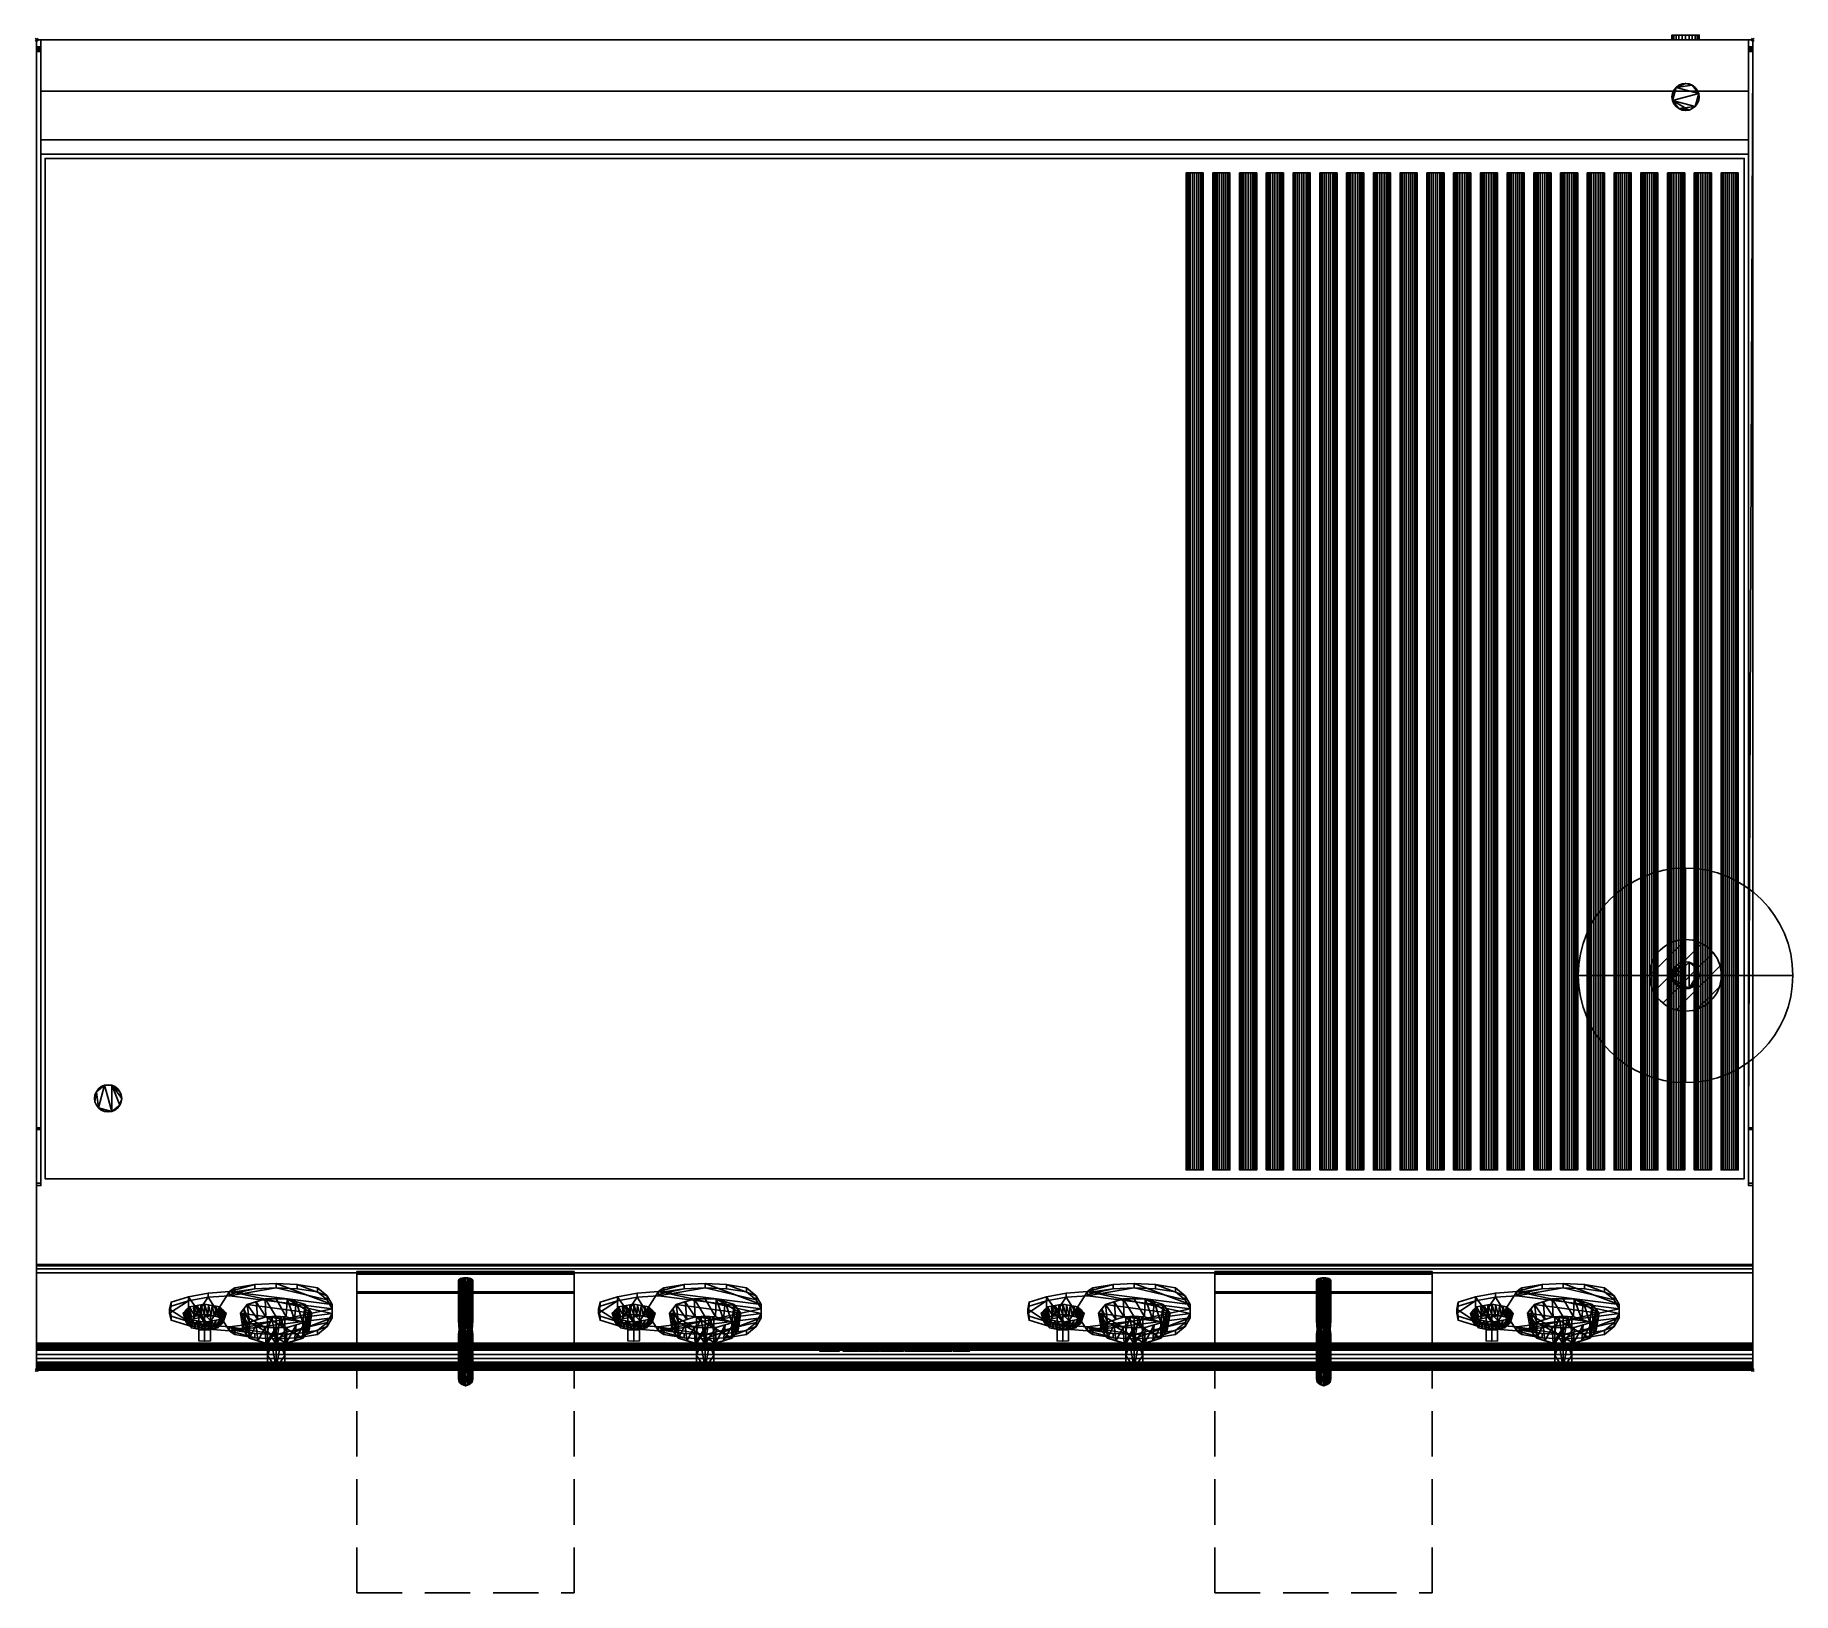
# Model space of a CAD drawing. Extents: x -1 to 1228, y -1086 to 3.
import ezdxf

# ---------------------------------------------------------------- set-up
doc = ezdxf.new("R2010")
doc.units = 0
doc.header["$PDMODE"] = 35
doc.linetypes.add('NASCOSTA', pattern=[9.525, 6.35, -3.175])
for name, color, linetype in [('IQ_200_2D', 1, 'Continuous'), ('IQ_200_3D', 1, 'Continuous'), ('IQ_204_2D', 7, 'Continuous'), ('IQ_BLUE_3D', 5, 'Continuous'), ('IQ_CON_GAS_INT', 7, 'Continuous'), ('IQ_GRAY_3D', 252, 'Continuous'), ('IQ_INS_3D', 3, 'Continuous')]:
    doc.layers.add(name, color=color, linetype=linetype)

# ---------------------------------------------------------------- blocks, each defined once
blk = doc.blocks.new('*X0')
at = {"color": 0}
for p, q in [((200.86, 2209.05), (203.37, 2211.55)), ((201.14, 2207.91), (204.51, 2211.28)), ((201.77, 2207.12), (205.29, 2210.64)), ((202.7, 2206.64), (205.77, 2209.71)), ((204.15, 2206.68), (205.73, 2208.26))]:
    blk.add_line(p, q, dxfattribs=at)
blk = doc.blocks.new('GAS')
for radius in [3, 1]:
    blk.add_circle((0, 0), radius)
at = {"extrusion": (-1, 0, 0)}
for radius in [3, 1]:
    blk.add_circle((0, 0), radius, dxfattribs=at)
at = {"extrusion": (0, -1, 0)}
for radius in [3, 1]:
    blk.add_circle((0, 0), radius, dxfattribs=at)
at = {"xscale": 0.4000000000000909, "yscale": 0.4000000000000909, "zscale": 0.4000000000000909}
blk.add_blockref('*X0', (-81.345, -883.621), dxfattribs=at)
at = {"extrusion": (-1, 0, 0), "xscale": 0.3999999999999773, "yscale": 0.3999999999999773, "zscale": 0.3999999999999773}
blk.add_blockref('*X0', (-81.345, -883.621), dxfattribs=at)
at = {"extrusion": (0, -1, 0), "xscale": 0.4000000000000909, "yscale": 0.4000000000000909, "zscale": 0.4000000000000909}
blk.add_blockref('*X0', (-81.345, -883.621), dxfattribs=at)

msp = doc.modelspace()

# ---------------------------------------------------------------- linework, layer by layer
at = {"layer": 'IQ_200_2D', "linetype": 'Continuous'}
for p, q in [((0, 0), (1200, 0)), ((0, -930), (0, 0)), ((1200, -930), (1200, 0)), ((1200, -930), (0, -930))]:
    msp.add_line(p, q, dxfattribs=at)
at = {"layer": 'IQ_204_2D', "linetype": 'Continuous'}
for p, q in [((3, -799.2), (3, 0)), ((1197, 0), (1197, -799.2)), ((1197, -70), (3, -70)), ((3, -80), (1197, -80)), ((1194, -83), (6, -83)), ((6, -83), (6, -796.2)), ((1194, -796.2), (1194, -83)), ((815.7, -93.1), (803.7, -93.1)), ((803.7, -93.1), (803.7, -790)), ((815.7, -790), (815.7, -93.1)), ((834.4, -93.1), (822.4, -93.1)), ((822.4, -93.1), (822.4, -790)), ((834.4, -790), (834.4, -93.1)), ((853.1, -93.1), (841.1, -93.1)), ((841.1, -93.1), (841.1, -790)), ((853.1, -790), (853.1, -93.1)), ((871.8, -93.1), (859.8, -93.1)), ((859.8, -93.1), (859.8, -790)), ((871.8, -790), (871.8, -93.1)), ((890.6, -93.1), (878.6, -93.1)), ((878.6, -93.1), (878.6, -790)), ((890.6, -790), (890.6, -93.1)), ((909.3, -93.1), (897.3, -93.1)), ((897.3, -93.1), (897.3, -790)), ((909.3, -790), (909.3, -93.1)), ((928, -93.1), (916, -93.1)), ((916, -93.1), (916, -790)), ((928, -790), (928, -93.1)), ((946.7, -93.1), (934.7, -93.1)), ((934.7, -93.1), (934.7, -790)), ((946.7, -790), (946.7, -93.1)), ((965.4, -93.1), (953.4, -93.1)), ((953.4, -93.1), (953.4, -790)), ((965.4, -790), (965.4, -93.1)), ((984.1, -93.1), (972.1, -93.1)), ((972.1, -93.1), (972.1, -790)), ((984.1, -790), (984.1, -93.1)), ((1002.8, -93.1), (990.8, -93.1)), ((990.8, -93.1), (990.8, -790)), ((1002.8, -790), (1002.8, -93.1)), ((1021.5, -93.1), (1009.5, -93.1)), ((1009.5, -93.1), (1009.5, -790)), ((1021.5, -790), (1021.5, -93.1)), ((1040.2, -93.1), (1028.2, -93.1)), ((1028.2, -93.1), (1028.2, -790)), ((1040.2, -790), (1040.2, -93.1)), ((1058.9, -93.1), (1046.9, -93.1)), ((1046.9, -93.1), (1046.9, -790)), ((1058.9, -790), (1058.9, -93.1)), ((1077.6, -93.1), (1065.6, -93.1)), ((1065.6, -93.1), (1065.6, -790)), ((1077.6, -790), (1077.6, -93.1)), ((1096.3, -93.1), (1084.3, -93.1)), ((1084.3, -93.1), (1084.3, -790)), ((1096.3, -790), (1096.3, -93.1)), ((1103, -790), (1103, -93.1)), ((1103, -93.1), (1115, -93.1)), ((1115, -93.1), (1115, -790)), ((1121.7, -790), (1121.7, -93.1)), ((1121.7, -93.1), (1133.7, -93.1)), ((1133.7, -93.1), (1133.7, -790)), ((1140.4, -790), (1140.4, -93.1)), ((1140.4, -93.1), (1152.4, -93.1)), ((1152.4, -93.1), (1152.4, -790)), ((1159.1, -790), (1159.1, -93.1)), ((1159.1, -93.1), (1171.1, -93.1)), ((1171.1, -93.1), (1171.1, -790)), ((1177.8, -790), (1177.8, -93.1)), ((1177.8, -93.1), (1189.8, -93.1)), ((1189.8, -93.1), (1189.8, -790)), ((6, -796.2), (1194, -796.2)), ((803.7, -790), (815.7, -790)), ((822.4, -790), (834.4, -790)), ((841.1, -790), (853.1, -790)), ((859.8, -790), (871.8, -790)), ((878.6, -790), (890.6, -790)), ((897.3, -790), (909.3, -790)), ((916, -790), (928, -790)), ((934.7, -790), (946.7, -790)), ((953.4, -790), (965.4, -790)), ((972.1, -790), (984.1, -790)), ((990.8, -790), (1002.8, -790)), ((1009.5, -790), (1021.5, -790)), ((1028.2, -790), (1040.2, -790)), ((1046.9, -790), (1058.9, -790)), ((1065.6, -790), (1077.6, -790)), ((1084.3, -790), (1096.3, -790)), ((1115, -790), (1103, -790)), ((1133.7, -790), (1121.7, -790)), ((1152.4, -790), (1140.4, -790)), ((1171.1, -790), (1159.1, -790)), ((1189.8, -790), (1177.8, -790)), ((0, -799.2), (3, -799.2)), ((1197, -799.2), (1200, -799.2))]:
    msp.add_line(p, q, dxfattribs=at)
at = {"layer": 'IQ_204_2D', "linetype": 'NASCOSTA', "ltscale": 5}
for p, q in [((223.9, -1085.6), (223.9, -930)), ((375.9, -1085.6), (375.9, -930)), ((823.9, -1085.6), (823.9, -930)), ((975.9, -1085.6), (975.9, -930)), ((223.9, -1085.6), (375.9, -1085.6)), ((823.9, -1085.6), (975.9, -1085.6))]:
    msp.add_line(p, q, dxfattribs=at)
at = {"layer": 'IQ_INS_3D'}
for p in [(0, 0), (1200, 0), (0, -930), (1200, -930)]:
    msp.add_point(p, dxfattribs=at)

# ---------------------------------------------------------------- block references
at = {"layer": 'IQ_CON_GAS_INT', "xscale": 25, "yscale": 25, "zscale": 25}
msp.add_blockref('GAS', (1153, -654), dxfattribs=at)

# ---------------------------------------------------------------- meshes
at = {"layer": 'IQ_200_3D', "linetype": 'Continuous'}
mesh = msp.add_polyface(dxfattribs=at)
corners = [(0, -916, 900), (0, 0, 900), (0, 0, 649), (0, -856, 649), (0, -856, 658.6), (0, -856, 658.8), (0, -856.1, 659), (0, -856.2, 659.2), (0, -856.4, 659.4), (0, -856.6, 659.5), (0, -856.9, 659.6), (0, -857.1, 659.6), (0, -862, 659.1), (0, -911.1, 653.9), (0, -912, 653.9), (0, -912.8, 654.1), (0, -913.5, 654.5), (0, -914.1, 655.1), (0, -914.6, 655.8), (0, -914.9, 656.6), (0, -915, 657.4), (0, -915, 691), (0, -859.2, 811.8), (0, -925.2, 877.8), (0, -927.1, 880.2), (0, -928.4, 883), (0, -929, 886), (0, -928.8, 889), (0, -928, 892), (0, -926.5, 894.6), (0, -924.4, 896.9), (0, -921.9, 898.6), (0, -919, 899.6)]
mesh.append_faces([[corners[k] for k in face] for face in [(4, 2, 3), (20, 17, 18, 19)]], dxfattribs={"vtx0": -1})
mesh.append_faces([[corners[k] for k in face] for face in [(26, 29, 25), (7, 22, 6), (9, 22, 8), (8, 22, 7)]], dxfattribs={"vtx0": -1, "vtx1": -1})
mesh.append_faces([[corners[k] for k in face] for face in [(25, 29, 30, 24), (24, 30, 31, 23), (2, 4, 5), (20, 16, 17)]], dxfattribs={"vtx0": -1, "vtx2": -1})
mesh.append_faces([[corners[k] for k in face] for face in [(22, 1, 2, 5)]], dxfattribs={"vtx0": -1, "vtx2": -1, "vtx3": -1})
mesh.append_faces([[corners[k] for k in face] for face in [(21, 11, 12, 13), (20, 14, 15, 16)]], dxfattribs={"vtx0": -1, "vtx3": -1})
mesh.append_faces([[corners[k] for k in face] for face in [(28, 29, 26, 27)]], dxfattribs={"vtx1": -1})
mesh.append_faces([[corners[k] for k in face] for face in [(32, 0, 23, 31), (9, 10, 22), (5, 6, 22)]], dxfattribs={"vtx1": -1, "vtx2": -1})
mesh.append_faces([[corners[k] for k in face] for face in [(0, 1, 22, 23), (10, 11, 21, 22), (20, 21, 13, 14)]], dxfattribs={"vtx1": -1, "vtx3": -1})
mesh = msp.add_polyface(dxfattribs=at)
corners = [(1200, -856, 649), (0, -856, 649), (0, 0, 649), (1200, 0, 649)]
mesh.append_faces([[corners[k] for k in face] for face in [(0, 1, 2, 3)]])
mesh = msp.add_polyface(dxfattribs=at)
corners = [(1200, 0, 649), (0, 0, 649), (0, 0, 900), (1200, 0, 900)]
mesh.append_faces([[corners[k] for k in face] for face in [(0, 1, 2, 3)]])
mesh = msp.add_polyface(dxfattribs=at)
corners = [(1200, 0, 900), (0, 0, 900), (0, -916, 900), (1200, -916, 900)]
mesh.append_faces([[corners[k] for k in face] for face in [(0, 1, 2, 3)]])
mesh = msp.add_polyface(dxfattribs=at)
corners = [(3, 0, 900), (3, -80, 900), (3, -80, 977.3), (3, -70, 977.3), (3, -36, 989.6), (3, 0, 993.5)]
mesh.append_faces([[corners[k] for k in face] for face in [(4, 5, 0, 3), (1, 2, 3, 0)]], dxfattribs={"vtx2": -1})
mesh = msp.add_polyface(dxfattribs=at)
corners = [(3, 0, 993.5), (1197, 0, 993.5), (1197, 0, 900), (3, 0, 900)]
mesh.append_faces([[corners[k] for k in face] for face in [(0, 1, 2, 3)]])
mesh = msp.add_polyface(dxfattribs=at)
corners = [(3, 0, 900), (1197, 0, 900), (1197, -80, 900), (3, -80, 900)]
mesh.append_faces([[corners[k] for k in face] for face in [(0, 1, 2, 3)]])
mesh = msp.add_polyface(dxfattribs=at)
corners = [(1153, 3.2, 687.5), (1155.5, 3.2, 687.2), (1157.7, 3.2, 686.2), (1159.7, 3.2, 684.7), (1161.2, 3.2, 682.7), (1162.2, 3.2, 680.5), (1162.5, 3.2, 678), (1162.2, 3.2, 675.5), (1161.2, 3.2, 673.2), (1159.7, 3.2, 671.3), (1157.7, 3.2, 669.8), (1155.5, 3.2, 668.8), (1153, 3.2, 668.5), (1150.5, 3.2, 668.8), (1148.2, 3.2, 669.8), (1146.3, 3.2, 671.3), (1144.8, 3.2, 673.2), (1143.8, 3.2, 675.5), (1143.5, 3.2, 678), (1143.8, 3.2, 680.5), (1144.8, 3.2, 682.7), (1146.3, 3.2, 684.7), (1148.2, 3.2, 686.2), (1150.5, 3.2, 687.2)]
mesh.append_faces([[corners[k] for k in face] for face in [(8, 6, 7), (16, 13, 14, 15)]], dxfattribs={"vtx0": -1})
mesh.append_faces([[corners[k] for k in face] for face in [(11, 1, 9, 10), (13, 1, 11, 12), (19, 1, 17, 18)]], dxfattribs={"vtx0": -1, "vtx1": -1})
mesh.append_faces([[corners[k] for k in face] for face in [(1, 4, 5, 9), (13, 16, 17, 1), (19, 22, 23, 1)]], dxfattribs={"vtx0": -1, "vtx2": -1, "vtx3": -1})
mesh.append_faces([[corners[k] for k in face] for face in [(0, 1, 23)]], dxfattribs={"vtx1": -1})
mesh.append_faces([[corners[k] for k in face] for face in [(8, 9, 5, 6)]], dxfattribs={"vtx1": -1, "vtx3": -1})
mesh.append_faces([[corners[k] for k in face] for face in [(2, 3, 4, 1), (20, 21, 22, 19)]], dxfattribs={"vtx2": -1})
mesh = msp.add_polyface(dxfattribs=at)
corners = [(1153, 3.2, 687.5), (1150.5, 3.2, 687.2), (1148.2, 3.2, 686.2), (1146.3, 3.2, 684.7), (1144.8, 3.2, 682.7), (1143.8, 3.2, 680.5), (1143.5, 3.2, 678), (1143.8, 3.2, 675.5), (1144.8, 3.2, 673.2), (1146.3, 3.2, 671.3), (1148.2, 3.2, 669.8), (1150.5, 3.2, 668.8), (1153, 3.2, 668.5), (1153, 0, 668.5), (1150.5, 0, 668.8), (1148.2, 0, 669.8), (1146.3, 0, 671.3), (1144.8, 0, 673.2), (1143.8, 0, 675.5), (1143.5, 0, 678), (1143.8, 0, 680.5), (1144.8, 0, 682.7), (1146.3, 0, 684.7), (1148.2, 0, 686.2), (1150.5, 0, 687.2), (1153, 0, 687.5)]
mesh.append_faces([[corners[k] for k in face] for face in [(13, 14, 11, 12), (0, 1, 24, 25)]], dxfattribs={"vtx1": -1})
mesh.append_faces([[corners[k] for k in face] for face in [(14, 15, 10, 11), (16, 17, 8, 9), (15, 16, 9, 10), (17, 18, 7, 8), (6, 7, 18, 19), (19, 20, 5, 6), (20, 21, 4, 5), (22, 23, 2, 3), (21, 22, 3, 4), (23, 24, 1, 2)]], dxfattribs={"vtx1": -1, "vtx3": -1})
mesh = msp.add_polyface(dxfattribs=at)
corners = [(1153, 0, 687.5), (1150.5, 0, 687.2), (1148.2, 0, 686.2), (1146.3, 0, 684.7), (1144.8, 0, 682.7), (1143.8, 0, 680.5), (1143.5, 0, 678), (1143.8, 0, 675.5), (1144.8, 0, 673.2), (1146.3, 0, 671.3), (1148.2, 0, 669.8), (1150.5, 0, 668.8), (1153, 0, 668.5), (1155.5, 0, 668.8), (1157.7, 0, 669.8), (1159.7, 0, 671.3), (1161.2, 0, 673.2), (1162.2, 0, 675.5), (1162.5, 0, 678), (1162.2, 0, 680.5), (1161.2, 0, 682.7), (1159.7, 0, 684.7), (1157.7, 0, 686.2), (1155.5, 0, 687.2)]
mesh.append_faces([[corners[k] for k in face] for face in [(10, 7, 8, 9)]], dxfattribs={"vtx0": -1})
mesh.append_faces([[corners[k] for k in face] for face in [(7, 23, 5, 6), (20, 23, 19)]], dxfattribs={"vtx0": -1, "vtx1": -1})
mesh.append_faces([[corners[k] for k in face] for face in [(7, 10, 11, 23), (1, 4, 5, 23)]], dxfattribs={"vtx0": -1, "vtx2": -1, "vtx3": -1})
mesh.append_faces([[corners[k] for k in face] for face in [(22, 23, 20, 21), (0, 1, 23)]], dxfattribs={"vtx1": -1})
mesh.append_faces([[corners[k] for k in face] for face in [(15, 16, 19, 23)]], dxfattribs={"vtx1": -1, "vtx2": -1, "vtx3": -1})
mesh.append_faces([[corners[k] for k in face] for face in [(2, 3, 4, 1)]], dxfattribs={"vtx2": -1})
mesh.append_faces([[corners[k] for k in face] for face in [(11, 12, 13, 23), (13, 14, 15, 23)]], dxfattribs={"vtx2": -1, "vtx3": -1})
mesh.append_faces([[corners[k] for k in face] for face in [(16, 17, 18, 19)]], dxfattribs={"vtx3": -1})
mesh = msp.add_polyface(dxfattribs=at)
corners = [(1153, 3.2, 668.5), (1155.5, 3.2, 668.8), (1157.7, 3.2, 669.8), (1159.7, 3.2, 671.3), (1161.2, 3.2, 673.2), (1162.2, 3.2, 675.5), (1162.5, 3.2, 678), (1162.2, 3.2, 680.5), (1161.2, 3.2, 682.7), (1159.7, 3.2, 684.7), (1157.7, 3.2, 686.2), (1155.5, 3.2, 687.2), (1153, 3.2, 687.5), (1153, 0, 687.5), (1155.5, 0, 687.2), (1157.7, 0, 686.2), (1159.7, 0, 684.7), (1161.2, 0, 682.7), (1162.2, 0, 680.5), (1162.5, 0, 678), (1162.2, 0, 675.5), (1161.2, 0, 673.2), (1159.7, 0, 671.3), (1157.7, 0, 669.8), (1155.5, 0, 668.8), (1153, 0, 668.5)]
mesh.append_faces([[corners[k] for k in face] for face in [(13, 14, 11, 12), (0, 1, 24, 25)]], dxfattribs={"vtx1": -1})
mesh.append_faces([[corners[k] for k in face] for face in [(14, 15, 10, 11), (16, 17, 8, 9), (15, 16, 9, 10), (17, 18, 7, 8), (6, 7, 18, 19), (19, 20, 5, 6), (20, 21, 4, 5), (22, 23, 2, 3), (21, 22, 3, 4), (23, 24, 1, 2)]], dxfattribs={"vtx1": -1, "vtx3": -1})
mesh = msp.add_polyface(dxfattribs=at)
corners = [(1197, 0, 900), (1197, 0, 993.5), (1197, -36, 989.6), (1197, -70, 977.3), (1197, -80, 977.3), (1197, -80, 900)]
mesh.append_faces([[corners[k] for k in face] for face in [(3, 4, 5, 0), (0, 1, 2, 3)]], dxfattribs={"vtx3": -1})
mesh = msp.add_polyface(dxfattribs=at)
corners = [(1200, -916, 900), (1200, -919, 899.6), (1200, -921.9, 898.6), (1200, -924.4, 896.9), (1200, -926.5, 894.6), (1200, -928, 892), (1200, -928.8, 889), (1200, -929, 886), (1200, -928.4, 883), (1200, -927.1, 880.2), (1200, -925.2, 877.8), (1200, -859.2, 811.8), (1200, -915, 691), (1200, -915, 657.4), (1200, -914.9, 656.6), (1200, -914.6, 655.8), (1200, -914.1, 655.1), (1200, -913.5, 654.5), (1200, -912.8, 654.1), (1200, -912, 653.9), (1200, -911.1, 653.9), (1200, -862, 659.1), (1200, -857.1, 659.6), (1200, -856.9, 659.6), (1200, -856.6, 659.5), (1200, -856.4, 659.4), (1200, -856.2, 659.2), (1200, -856.1, 659), (1200, -856, 658.8), (1200, -856, 658.6), (1200, -856, 649), (1200, 0, 649), (1200, 0, 900)]
mesh.append_faces([[corners[k] for k in face] for face in [(31, 29, 30)]], dxfattribs={"vtx0": -1})
mesh.append_faces([[corners[k] for k in face] for face in [(28, 11, 27)]], dxfattribs={"vtx0": -1, "vtx1": -1})
mesh.append_faces([[corners[k] for k in face] for face in [(11, 26, 27), (13, 19, 20, 12), (23, 11, 12, 22), (11, 32, 0, 10), (11, 24, 25), (3, 8, 9, 2), (4, 7, 8, 3)]], dxfattribs={"vtx0": -1, "vtx2": -1})
mesh.append_faces([[corners[k] for k in face] for face in [(12, 20, 21, 22), (10, 0, 1, 2)]], dxfattribs={"vtx0": -1, "vtx3": -1})
mesh.append_faces([[corners[k] for k in face] for face in [(15, 16, 13, 14)]], dxfattribs={"vtx1": -1})
mesh.append_faces([[corners[k] for k in face] for face in [(25, 26, 11), (18, 19, 13, 17), (16, 17, 13), (23, 24, 11), (31, 32, 11), (9, 10, 2)]], dxfattribs={"vtx1": -1, "vtx2": -1})
mesh.append_faces([[corners[k] for k in face] for face in [(28, 29, 31, 11)]], dxfattribs={"vtx1": -1, "vtx2": -1, "vtx3": -1})
mesh.append_faces([[corners[k] for k in face] for face in [(5, 6, 7, 4)]], dxfattribs={"vtx2": -1})
mesh = msp.add_polyface(dxfattribs=at)
corners = [(0, -5, 990.6), (0, -5, 900), (0, -801, 900), (0, -761.8, 921.6), (0, -761.2, 921.9), (0, -760.6, 922), (0, -8.3, 993.6), (0, -7.6, 993.6), (0, -6.9, 993.4), (0, -6.3, 993.1), (0, -5.7, 992.6), (0, -5.3, 992), (0, -5.1, 991.3)]
mesh.append_faces([[corners[k] for k in face] for face in [(10, 12, 7, 8)]], dxfattribs={"vtx0": -1, "vtx1": -1, "vtx3": -1})
mesh.append_faces([[corners[k] for k in face] for face in [(6, 0, 1, 5), (5, 1, 2)]], dxfattribs={"vtx0": -1, "vtx2": -1})
mesh.append_faces([[corners[k] for k in face] for face in [(6, 7, 12, 0)]], dxfattribs={"vtx1": -1, "vtx3": -1})
mesh.append_faces([[corners[k] for k in face] for face in [(8, 9, 10), (10, 11, 12), (3, 4, 5, 2)]], dxfattribs={"vtx2": -1})
mesh = msp.add_polyface(dxfattribs=at)
corners = [(3, -8.3, 993.6), (3, -7.6, 993.6), (3, -6.9, 993.4), (3, -6.3, 993.1), (3, -5.7, 992.6), (3, -5.3, 992), (3, -5.1, 991.3), (3, -5, 990.6), (0, -5, 990.6), (0, -5.1, 991.3), (0, -5.3, 992), (0, -5.7, 992.6), (0, -6.3, 993.1), (0, -6.9, 993.4), (0, -7.6, 993.6), (0, -8.3, 993.6)]
mesh.append_faces([[corners[k] for k in face] for face in [(15, 0, 14)]], dxfattribs={"vtx1": -1})
mesh.append_faces([[corners[k] for k in face] for face in [(0, 1, 14)]], dxfattribs={"vtx1": -1, "vtx2": -1})
mesh.append_faces([[corners[k] for k in face] for face in [(9, 10, 5, 6), (10, 11, 4, 5), (3, 4, 11, 12), (12, 13, 2, 3), (13, 14, 1, 2)]], dxfattribs={"vtx1": -1, "vtx3": -1})
mesh.append_faces([[corners[k] for k in face] for face in [(7, 8, 9, 6)]], dxfattribs={"vtx2": -1})
mesh = msp.add_polyface(dxfattribs=at)
corners = [(3, -801, 900), (0, -801, 900), (0, -5, 900), (3, -5, 900)]
mesh.append_faces([[corners[k] for k in face] for face in [(0, 1, 2, 3)]])
mesh = msp.add_polyface(dxfattribs=at)
corners = [(3, -5, 900), (0, -5, 900), (0, -5, 990.6), (3, -5, 990.6)]
mesh.append_faces([[corners[k] for k in face] for face in [(0, 1, 2, 3)]])
mesh = msp.add_polyface(dxfattribs=at)
corners = [(3, -8.3, 993.6), (0, -8.3, 993.6), (0, -760.6, 922), (3, -760.6, 922)]
mesh.append_faces([[corners[k] for k in face] for face in [(0, 1, 2, 3)]])
mesh = msp.add_polyface(dxfattribs=at)
corners = [(3, 0, 993.5), (3, -36, 989.6), (3, -70, 977.3), (1197, -70, 977.3), (1197, -36, 989.6), (1197, 0, 993.5)]
mesh.append_faces([[corners[k] for k in face] for face in [(2, 3, 4, 1), (5, 0, 1, 4)]], dxfattribs={"vtx2": -1})
mesh = msp.add_polyface(dxfattribs=at)
corners = [(3, -5, 990.6), (3, -5.1, 991.3), (3, -5.3, 992), (3, -5.7, 992.6), (3, -6.3, 993.1), (3, -6.9, 993.4), (3, -7.6, 993.6), (3, -8.3, 993.6), (3, -760.6, 922), (3, -761.2, 921.9), (3, -761.8, 921.6), (3, -801, 900), (3, -5, 900)]
mesh.append_faces([[corners[k] for k in face] for face in [(10, 8, 9)]], dxfattribs={"vtx0": -1})
mesh.append_faces([[corners[k] for k in face] for face in [(6, 0, 3, 5)]], dxfattribs={"vtx0": -1, "vtx1": -1, "vtx2": -1})
mesh.append_faces([[corners[k] for k in face] for face in [(0, 6, 7)]], dxfattribs={"vtx0": -1, "vtx2": -1})
mesh.append_faces([[corners[k] for k in face] for face in [(11, 12, 8, 10)]], dxfattribs={"vtx1": -1, "vtx2": -1})
mesh.append_faces([[corners[k] for k in face] for face in [(7, 8, 12, 0)]], dxfattribs={"vtx1": -1, "vtx3": -1})
mesh.append_faces([[corners[k] for k in face] for face in [(1, 2, 3, 0), (3, 4, 5)]], dxfattribs={"vtx2": -1})
mesh = msp.add_polyface(dxfattribs=at)
corners = [(1197, -5, 990.6), (1197, -5, 900), (1197, -801, 900), (1197, -761.8, 921.6), (1197, -761.2, 921.9), (1197, -760.6, 922), (1197, -8.3, 993.6), (1197, -7.6, 993.6), (1197, -6.9, 993.4), (1197, -6.3, 993.1), (1197, -5.7, 992.6), (1197, -5.3, 992), (1197, -5.1, 991.3)]
mesh.append_faces([[corners[k] for k in face] for face in [(9, 12, 7, 8)]], dxfattribs={"vtx0": -1, "vtx1": -1})
mesh.append_faces([[corners[k] for k in face] for face in [(6, 0, 1, 5), (5, 1, 2)]], dxfattribs={"vtx0": -1, "vtx2": -1})
mesh.append_faces([[corners[k] for k in face] for face in [(6, 7, 12, 0)]], dxfattribs={"vtx1": -1, "vtx3": -1})
mesh.append_faces([[corners[k] for k in face] for face in [(3, 4, 5, 2)]], dxfattribs={"vtx2": -1})
mesh.append_faces([[corners[k] for k in face] for face in [(9, 10, 11, 12)]], dxfattribs={"vtx3": -1})
mesh = msp.add_polyface(dxfattribs=at)
corners = [(1197, -5, 990.6), (1197, -5.1, 991.3), (1197, -5.3, 992), (1197, -5.7, 992.6), (1197, -6.3, 993.1), (1197, -6.9, 993.4), (1197, -7.6, 993.6), (1197, -8.3, 993.6), (1200, -8.3, 993.6), (1200, -7.6, 993.6), (1200, -6.9, 993.4), (1200, -6.3, 993.1), (1200, -5.7, 992.6), (1200, -5.3, 992), (1200, -5.1, 991.3), (1200, -5, 990.6)]
mesh.append_faces([[corners[k] for k in face] for face in [(8, 9, 6, 7)]], dxfattribs={"vtx1": -1})
mesh.append_faces([[corners[k] for k in face] for face in [(9, 10, 5, 6), (10, 11, 4, 5), (3, 4, 11, 12), (12, 13, 2, 3), (13, 14, 1, 2)]], dxfattribs={"vtx1": -1, "vtx3": -1})
mesh.append_faces([[corners[k] for k in face] for face in [(14, 15, 0, 1)]], dxfattribs={"vtx3": -1})
mesh = msp.add_polyface(dxfattribs=at)
corners = [(1197, -5, 900), (1200, -5, 900), (1200, -801, 900), (1197, -801, 900)]
mesh.append_faces([[corners[k] for k in face] for face in [(0, 1, 2, 3)]])
mesh = msp.add_polyface(dxfattribs=at)
corners = [(1197, -5, 990.6), (1200, -5, 990.6), (1200, -5, 900), (1197, -5, 900)]
mesh.append_faces([[corners[k] for k in face] for face in [(0, 1, 2, 3)]])
mesh = msp.add_polyface(dxfattribs=at)
corners = [(1197, -760.6, 922), (1200, -760.6, 922), (1200, -8.3, 993.6), (1197, -8.3, 993.6)]
mesh.append_faces([[corners[k] for k in face] for face in [(0, 1, 2), (2, 3, 0)]], dxfattribs={"vtx2": -1})
mesh = msp.add_polyface(dxfattribs=at)
corners = [(1200, -5, 990.6), (1200, -5.1, 991.3), (1200, -5.3, 992), (1200, -5.7, 992.6), (1200, -6.3, 993.1), (1200, -6.9, 993.4), (1200, -7.6, 993.6), (1200, -8.3, 993.6), (1200, -760.6, 922), (1200, -761.2, 921.9), (1200, -761.8, 921.6), (1200, -801, 900), (1200, -5, 900)]
mesh.append_faces([[corners[k] for k in face] for face in [(10, 8, 9), (4, 1, 2, 3)]], dxfattribs={"vtx0": -1})
mesh.append_faces([[corners[k] for k in face] for face in [(11, 12, 8, 10), (0, 1, 4)]], dxfattribs={"vtx1": -1, "vtx2": -1})
mesh.append_faces([[corners[k] for k in face] for face in [(6, 7, 0, 4)]], dxfattribs={"vtx1": -1, "vtx2": -1, "vtx3": -1})
mesh.append_faces([[corners[k] for k in face] for face in [(7, 8, 12, 0)]], dxfattribs={"vtx1": -1, "vtx3": -1})
mesh.append_faces([[corners[k] for k in face] for face in [(4, 5, 6)]], dxfattribs={"vtx2": -1})
mesh = msp.add_polyface(dxfattribs=at)
corners = [(1143.5, -40, 649), (1143.8, -42.5, 649), (1144.8, -44.8, 649), (1146.3, -46.7, 649), (1148.2, -48.2, 649), (1150.5, -49.2, 649), (1153, -49.5, 649), (1155.5, -49.2, 649), (1157.7, -48.2, 649), (1159.7, -46.7, 649), (1161.2, -44.8, 649), (1162.2, -42.5, 649), (1162.5, -40, 649), (1162.2, -37.5, 649), (1161.2, -35.3, 649), (1159.7, -33.3, 649), (1157.7, -31.8, 649), (1155.5, -30.8, 649), (1153, -30.5, 649), (1150.5, -30.8, 649), (1148.2, -31.8, 649), (1146.3, -33.3, 649), (1144.8, -35.3, 649), (1143.8, -37.5, 649)]
mesh.append_faces([[corners[k] for k in face] for face in [(16, 13, 14, 15), (23, 21, 22)]], dxfattribs={"vtx0": -1})
mesh.append_faces([[corners[k] for k in face] for face in [(7, 1, 4)]], dxfattribs={"vtx0": -1, "vtx1": -1, "vtx2": -1})
mesh.append_faces([[corners[k] for k in face] for face in [(1, 9, 13, 21), (21, 13, 16, 18)]], dxfattribs={"vtx0": -1, "vtx1": -1, "vtx2": -1, "vtx3": -1})
mesh.append_faces([[corners[k] for k in face] for face in [(5, 6, 7, 4), (2, 3, 4, 1), (11, 12, 13), (16, 17, 18), (19, 20, 21, 18)]], dxfattribs={"vtx2": -1})
mesh.append_faces([[corners[k] for k in face] for face in [(7, 8, 9, 1), (9, 10, 11, 13), (23, 0, 1, 21)]], dxfattribs={"vtx2": -1, "vtx3": -1})
mesh = msp.add_polyface(dxfattribs=at)
corners = [(1143.5, -40, 639), (1143.8, -37.5, 639), (1144.8, -35.3, 639), (1146.3, -33.3, 639), (1148.2, -31.8, 639), (1150.5, -30.8, 639), (1153, -30.5, 639), (1155.5, -30.8, 639), (1157.7, -31.8, 639), (1159.7, -33.3, 639), (1161.2, -35.3, 639), (1162.2, -37.5, 639), (1162.5, -40, 639), (1162.2, -42.5, 639), (1161.2, -44.8, 639), (1159.7, -46.7, 639), (1157.7, -48.2, 639), (1155.5, -49.2, 639), (1153, -49.5, 639), (1150.5, -49.2, 639), (1148.2, -48.2, 639), (1146.3, -46.7, 639), (1144.8, -44.8, 639), (1143.8, -42.5, 639)]
mesh.append_faces([[corners[k] for k in face] for face in [(1, 23, 0), (13, 11, 12)]], dxfattribs={"vtx0": -1})
mesh.append_faces([[corners[k] for k in face] for face in [(15, 11, 13, 14)]], dxfattribs={"vtx0": -1, "vtx1": -1})
mesh.append_faces([[corners[k] for k in face] for face in [(3, 8, 11, 23), (23, 11, 15, 20)]], dxfattribs={"vtx0": -1, "vtx1": -1, "vtx2": -1, "vtx3": -1})
mesh.append_faces([[corners[k] for k in face] for face in [(10, 11, 8, 9), (19, 20, 17, 18)]], dxfattribs={"vtx1": -1})
mesh.append_faces([[corners[k] for k in face] for face in [(6, 7, 8, 3), (1, 2, 3, 23), (15, 16, 17, 20)]], dxfattribs={"vtx2": -1, "vtx3": -1})
mesh.append_faces([[corners[k] for k in face] for face in [(3, 4, 5, 6), (20, 21, 22, 23)]], dxfattribs={"vtx3": -1})
mesh = msp.add_polyface(dxfattribs=at)
corners = [(1143.5, -40, 649), (1143.8, -37.5, 649), (1144.8, -35.3, 649), (1146.3, -33.3, 649), (1148.2, -31.8, 649), (1150.5, -30.8, 649), (1153, -30.5, 649), (1155.5, -30.8, 649), (1157.7, -31.8, 649), (1159.7, -33.3, 649), (1161.2, -35.3, 649), (1162.2, -37.5, 649), (1162.5, -40, 649), (1162.5, -40, 639), (1162.2, -37.5, 639), (1161.2, -35.3, 639), (1159.7, -33.3, 639), (1157.7, -31.8, 639), (1155.5, -30.8, 639), (1153, -30.5, 639), (1150.5, -30.8, 639), (1148.2, -31.8, 639), (1146.3, -33.3, 639), (1144.8, -35.3, 639), (1143.8, -37.5, 639), (1143.5, -40, 639)]
mesh.append_faces([[corners[k] for k in face] for face in [(13, 14, 11, 12), (0, 1, 24, 25)]], dxfattribs={"vtx1": -1})
mesh.append_faces([[corners[k] for k in face] for face in [(14, 15, 10, 11), (16, 17, 8, 9), (15, 16, 9, 10), (17, 18, 7, 8), (6, 7, 18, 19), (19, 20, 5, 6), (20, 21, 4, 5), (22, 23, 2, 3), (21, 22, 3, 4), (23, 24, 1, 2)]], dxfattribs={"vtx1": -1, "vtx3": -1})
mesh = msp.add_polyface(dxfattribs=at)
corners = [(1162.5, -40, 649), (1162.2, -42.5, 649), (1161.2, -44.8, 649), (1159.7, -46.7, 649), (1157.7, -48.2, 649), (1155.5, -49.2, 649), (1153, -49.5, 649), (1150.5, -49.2, 649), (1148.2, -48.2, 649), (1146.3, -46.7, 649), (1144.8, -44.8, 649), (1143.8, -42.5, 649), (1143.5, -40, 649), (1143.5, -40, 639), (1143.8, -42.5, 639), (1144.8, -44.8, 639), (1146.3, -46.7, 639), (1148.2, -48.2, 639), (1150.5, -49.2, 639), (1153, -49.5, 639), (1155.5, -49.2, 639), (1157.7, -48.2, 639), (1159.7, -46.7, 639), (1161.2, -44.8, 639), (1162.2, -42.5, 639), (1162.5, -40, 639)]
mesh.append_faces([[corners[k] for k in face] for face in [(13, 14, 11, 12), (0, 1, 24, 25)]], dxfattribs={"vtx1": -1})
mesh.append_faces([[corners[k] for k in face] for face in [(14, 15, 10, 11), (16, 17, 8, 9), (15, 16, 9, 10), (17, 18, 7, 8), (6, 7, 18, 19), (19, 20, 5, 6), (20, 21, 4, 5), (22, 23, 2, 3), (21, 22, 3, 4), (23, 24, 1, 2)]], dxfattribs={"vtx1": -1, "vtx3": -1})
mesh = msp.add_polyface(dxfattribs=at)
corners = [(3, -80, 977.3), (1197, -80, 977.3), (1197, -70, 977.3), (3, -70, 977.3)]
mesh.append_faces([[corners[k] for k in face] for face in [(0, 1, 2, 3)]])
mesh = msp.add_polyface(dxfattribs=at)
corners = [(3, -80, 900), (1197, -80, 900), (1197, -80, 977.3), (3, -80, 977.3)]
mesh.append_faces([[corners[k] for k in face] for face in [(0, 1, 2, 3)]])
mesh = msp.add_polyface(dxfattribs=at)
corners = [(6, -796.2, 903), (1194, -796.2, 903), (1194, -83, 903), (6, -83, 903)]
mesh.append_faces([[corners[k] for k in face] for face in [(0, 1, 2, 3)]])
mesh = msp.add_polyface(dxfattribs=at)
corners = [(1194, -83, 900), (1194, -796.2, 900), (6, -796.2, 900), (6, -83, 900)]
mesh.append_faces([[corners[k] for k in face] for face in [(0, 1, 2, 3)]])
mesh = msp.add_polyface(dxfattribs=at)
corners = [(6, -83, 903), (6, -83, 900), (6, -796.2, 900), (6, -796.2, 903)]
mesh.append_faces([[corners[k] for k in face] for face in [(0, 1, 2, 3)]])
mesh = msp.add_polyface(dxfattribs=at)
corners = [(1194, -83, 903), (1194, -83, 900), (6, -83, 900), (6, -83, 903)]
mesh.append_faces([[corners[k] for k in face] for face in [(0, 1, 2, 3)]])
mesh = msp.add_polyface(dxfattribs=at)
corners = [(1194, -796.2, 903), (1194, -796.2, 900), (1194, -83, 900), (1194, -83, 903)]
mesh.append_faces([[corners[k] for k in face] for face in [(0, 1, 2, 3)]])
mesh = msp.add_polyface(dxfattribs=at)
corners = [(803.7, -93.1, 903), (803.9, -93.1, 904.6), (804.5, -93.1, 906), (805.5, -93.1, 907.2), (806.7, -93.1, 908.2), (808.2, -93.1, 908.8), (809.7, -93.1, 909), (811.3, -93.1, 908.8), (812.7, -93.1, 908.2), (814, -93.1, 907.2), (814.9, -93.1, 906), (815.5, -93.1, 904.6), (815.7, -93.1, 903)]
mesh.append_faces([[corners[k] for k in face] for face in [(0, 11, 12), (7, 4, 5, 6)]], dxfattribs={"vtx0": -1})
mesh.append_faces([[corners[k] for k in face] for face in [(11, 0, 1, 7)]], dxfattribs={"vtx0": -1, "vtx2": -1, "vtx3": -1})
mesh.append_faces([[corners[k] for k in face] for face in [(9, 10, 8)]], dxfattribs={"vtx1": -1})
mesh.append_faces([[corners[k] for k in face] for face in [(1, 2, 4, 7)]], dxfattribs={"vtx1": -1, "vtx2": -1, "vtx3": -1})
mesh.append_faces([[corners[k] for k in face] for face in [(10, 11, 7, 8)]], dxfattribs={"vtx1": -1, "vtx3": -1})
mesh.append_faces([[corners[k] for k in face] for face in [(2, 3, 4)]], dxfattribs={"vtx2": -1})
mesh = msp.add_polyface(dxfattribs=at)
corners = [(803.7, -790, 903), (803.9, -790, 904.6), (804.5, -790, 906), (805.5, -790, 907.2), (806.7, -790, 908.2), (808.2, -790, 908.8), (809.7, -790, 909), (811.3, -790, 908.8), (812.7, -790, 908.2), (814, -790, 907.2), (814.9, -790, 906), (815.5, -790, 904.6), (815.7, -790, 903), (815.7, -93.1, 903), (815.5, -93.1, 904.6), (814.9, -93.1, 906), (814, -93.1, 907.2), (812.7, -93.1, 908.2), (811.3, -93.1, 908.8), (809.7, -93.1, 909), (808.2, -93.1, 908.8), (806.7, -93.1, 908.2), (805.5, -93.1, 907.2), (804.5, -93.1, 906), (803.9, -93.1, 904.6), (803.7, -93.1, 903)]
mesh.append_faces([[corners[k] for k in face] for face in [(14, 12, 13)]], dxfattribs={"vtx0": -1})
mesh.append_faces([[corners[k] for k in face] for face in [(11, 14, 15, 10), (10, 15, 16, 9), (8, 17, 18, 7), (9, 16, 17, 8), (7, 18, 19, 6), (14, 11, 12), (5, 20, 21, 4), (4, 21, 22, 3), (2, 23, 24, 1), (3, 22, 23, 2), (1, 24, 25), (20, 5, 6, 19)]], dxfattribs={"vtx0": -1, "vtx2": -1})
mesh.append_faces([[corners[k] for k in face] for face in [(25, 0, 1)]], dxfattribs={"vtx2": -1})
mesh = msp.add_polyface(dxfattribs=at)
corners = [(822.4, -93.1, 903), (822.6, -93.1, 904.6), (823.2, -93.1, 906), (824.2, -93.1, 907.2), (825.4, -93.1, 908.2), (826.9, -93.1, 908.8), (828.4, -93.1, 909), (830, -93.1, 908.8), (831.4, -93.1, 908.2), (832.7, -93.1, 907.2), (833.6, -93.1, 906), (834.2, -93.1, 904.6), (834.4, -93.1, 903)]
mesh.append_faces([[corners[k] for k in face] for face in [(0, 11, 12), (7, 4, 5, 6)]], dxfattribs={"vtx0": -1})
mesh.append_faces([[corners[k] for k in face] for face in [(11, 0, 1, 7)]], dxfattribs={"vtx0": -1, "vtx2": -1, "vtx3": -1})
mesh.append_faces([[corners[k] for k in face] for face in [(9, 10, 8)]], dxfattribs={"vtx1": -1})
mesh.append_faces([[corners[k] for k in face] for face in [(1, 2, 4, 7)]], dxfattribs={"vtx1": -1, "vtx2": -1, "vtx3": -1})
mesh.append_faces([[corners[k] for k in face] for face in [(10, 11, 7, 8)]], dxfattribs={"vtx1": -1, "vtx3": -1})
mesh.append_faces([[corners[k] for k in face] for face in [(2, 3, 4)]], dxfattribs={"vtx2": -1})
mesh = msp.add_polyface(dxfattribs=at)
corners = [(822.4, -790, 903), (822.6, -790, 904.6), (823.2, -790, 906), (824.2, -790, 907.2), (825.4, -790, 908.2), (826.9, -790, 908.8), (828.4, -790, 909), (830, -790, 908.8), (831.4, -790, 908.2), (832.7, -790, 907.2), (833.6, -790, 906), (834.2, -790, 904.6), (834.4, -790, 903), (834.4, -93.1, 903), (834.2, -93.1, 904.6), (833.6, -93.1, 906), (832.7, -93.1, 907.2), (831.4, -93.1, 908.2), (830, -93.1, 908.8), (828.4, -93.1, 909), (826.9, -93.1, 908.8), (825.4, -93.1, 908.2), (824.2, -93.1, 907.2), (823.2, -93.1, 906), (822.6, -93.1, 904.6), (822.4, -93.1, 903)]
mesh.append_faces([[corners[k] for k in face] for face in [(14, 12, 13)]], dxfattribs={"vtx0": -1})
mesh.append_faces([[corners[k] for k in face] for face in [(11, 14, 15, 10), (10, 15, 16, 9), (8, 17, 18, 7), (9, 16, 17, 8), (7, 18, 19, 6), (14, 11, 12), (5, 20, 21, 4), (4, 21, 22, 3), (2, 23, 24, 1), (3, 22, 23, 2), (1, 24, 25), (20, 5, 6, 19)]], dxfattribs={"vtx0": -1, "vtx2": -1})
mesh.append_faces([[corners[k] for k in face] for face in [(25, 0, 1)]], dxfattribs={"vtx2": -1})
mesh = msp.add_polyface(dxfattribs=at)
corners = [(841.1, -93.1, 903), (841.3, -93.1, 904.6), (841.9, -93.1, 906), (842.9, -93.1, 907.2), (844.1, -93.1, 908.2), (845.6, -93.1, 908.8), (847.1, -93.1, 909), (848.7, -93.1, 908.8), (850.1, -93.1, 908.2), (851.4, -93.1, 907.2), (852.3, -93.1, 906), (852.9, -93.1, 904.6), (853.1, -93.1, 903)]
mesh.append_faces([[corners[k] for k in face] for face in [(0, 11, 12), (7, 4, 5, 6)]], dxfattribs={"vtx0": -1})
mesh.append_faces([[corners[k] for k in face] for face in [(11, 0, 1, 7)]], dxfattribs={"vtx0": -1, "vtx2": -1, "vtx3": -1})
mesh.append_faces([[corners[k] for k in face] for face in [(9, 10, 8)]], dxfattribs={"vtx1": -1})
mesh.append_faces([[corners[k] for k in face] for face in [(1, 2, 4, 7)]], dxfattribs={"vtx1": -1, "vtx2": -1, "vtx3": -1})
mesh.append_faces([[corners[k] for k in face] for face in [(10, 11, 7, 8)]], dxfattribs={"vtx1": -1, "vtx3": -1})
mesh.append_faces([[corners[k] for k in face] for face in [(2, 3, 4)]], dxfattribs={"vtx2": -1})
mesh = msp.add_polyface(dxfattribs=at)
corners = [(841.1, -790, 903), (841.3, -790, 904.6), (841.9, -790, 906), (842.9, -790, 907.2), (844.1, -790, 908.2), (845.6, -790, 908.8), (847.1, -790, 909), (848.7, -790, 908.8), (850.1, -790, 908.2), (851.4, -790, 907.2), (852.3, -790, 906), (852.9, -790, 904.6), (853.1, -790, 903), (853.1, -93.1, 903), (852.9, -93.1, 904.6), (852.3, -93.1, 906), (851.4, -93.1, 907.2), (850.1, -93.1, 908.2), (848.7, -93.1, 908.8), (847.1, -93.1, 909), (845.6, -93.1, 908.8), (844.1, -93.1, 908.2), (842.9, -93.1, 907.2), (841.9, -93.1, 906), (841.3, -93.1, 904.6), (841.1, -93.1, 903)]
mesh.append_faces([[corners[k] for k in face] for face in [(14, 12, 13)]], dxfattribs={"vtx0": -1})
mesh.append_faces([[corners[k] for k in face] for face in [(11, 14, 15, 10), (10, 15, 16, 9), (8, 17, 18, 7), (9, 16, 17, 8), (7, 18, 19, 6), (14, 11, 12), (5, 20, 21, 4), (4, 21, 22, 3), (2, 23, 24, 1), (3, 22, 23, 2), (1, 24, 25), (20, 5, 6, 19)]], dxfattribs={"vtx0": -1, "vtx2": -1})
mesh.append_faces([[corners[k] for k in face] for face in [(25, 0, 1)]], dxfattribs={"vtx2": -1})
mesh = msp.add_polyface(dxfattribs=at)
corners = [(859.8, -93.1, 903), (860.1, -93.1, 904.6), (860.7, -93.1, 906), (861.6, -93.1, 907.2), (862.8, -93.1, 908.2), (864.3, -93.1, 908.8), (865.8, -93.1, 909), (867.4, -93.1, 908.8), (868.8, -93.1, 908.2), (870.1, -93.1, 907.2), (871, -93.1, 906), (871.6, -93.1, 904.6), (871.8, -93.1, 903)]
mesh.append_faces([[corners[k] for k in face] for face in [(0, 11, 12), (7, 4, 5, 6)]], dxfattribs={"vtx0": -1})
mesh.append_faces([[corners[k] for k in face] for face in [(11, 0, 1, 7)]], dxfattribs={"vtx0": -1, "vtx2": -1, "vtx3": -1})
mesh.append_faces([[corners[k] for k in face] for face in [(9, 10, 8)]], dxfattribs={"vtx1": -1})
mesh.append_faces([[corners[k] for k in face] for face in [(1, 2, 4, 7)]], dxfattribs={"vtx1": -1, "vtx2": -1, "vtx3": -1})
mesh.append_faces([[corners[k] for k in face] for face in [(10, 11, 7, 8)]], dxfattribs={"vtx1": -1, "vtx3": -1})
mesh.append_faces([[corners[k] for k in face] for face in [(2, 3, 4)]], dxfattribs={"vtx2": -1})
mesh = msp.add_polyface(dxfattribs=at)
corners = [(859.8, -790, 903), (860.1, -790, 904.6), (860.7, -790, 906), (861.6, -790, 907.2), (862.8, -790, 908.2), (864.3, -790, 908.8), (865.8, -790, 909), (867.4, -790, 908.8), (868.8, -790, 908.2), (870.1, -790, 907.2), (871, -790, 906), (871.6, -790, 904.6), (871.8, -790, 903), (871.8, -93.1, 903), (871.6, -93.1, 904.6), (871, -93.1, 906), (870.1, -93.1, 907.2), (868.8, -93.1, 908.2), (867.4, -93.1, 908.8), (865.8, -93.1, 909), (864.3, -93.1, 908.8), (862.8, -93.1, 908.2), (861.6, -93.1, 907.2), (860.7, -93.1, 906), (860.1, -93.1, 904.6), (859.8, -93.1, 903)]
mesh.append_faces([[corners[k] for k in face] for face in [(14, 12, 13)]], dxfattribs={"vtx0": -1})
mesh.append_faces([[corners[k] for k in face] for face in [(11, 14, 15, 10), (10, 15, 16, 9), (8, 17, 18, 7), (9, 16, 17, 8), (7, 18, 19, 6), (14, 11, 12), (5, 20, 21, 4), (4, 21, 22, 3), (2, 23, 24, 1), (3, 22, 23, 2), (1, 24, 25), (20, 5, 6, 19)]], dxfattribs={"vtx0": -1, "vtx2": -1})
mesh.append_faces([[corners[k] for k in face] for face in [(25, 0, 1)]], dxfattribs={"vtx2": -1})
mesh = msp.add_polyface(dxfattribs=at)
corners = [(878.6, -93.1, 903), (878.8, -93.1, 904.6), (879.4, -93.1, 906), (880.3, -93.1, 907.2), (881.6, -93.1, 908.2), (883, -93.1, 908.8), (884.6, -93.1, 909), (886.1, -93.1, 908.8), (887.6, -93.1, 908.2), (888.8, -93.1, 907.2), (889.8, -93.1, 906), (890.3, -93.1, 904.6), (890.6, -93.1, 903)]
mesh.append_faces([[corners[k] for k in face] for face in [(0, 11, 12), (7, 4, 5, 6)]], dxfattribs={"vtx0": -1})
mesh.append_faces([[corners[k] for k in face] for face in [(11, 0, 1, 7)]], dxfattribs={"vtx0": -1, "vtx2": -1, "vtx3": -1})
mesh.append_faces([[corners[k] for k in face] for face in [(9, 10, 8)]], dxfattribs={"vtx1": -1})
mesh.append_faces([[corners[k] for k in face] for face in [(1, 2, 4, 7)]], dxfattribs={"vtx1": -1, "vtx2": -1, "vtx3": -1})
mesh.append_faces([[corners[k] for k in face] for face in [(10, 11, 7, 8)]], dxfattribs={"vtx1": -1, "vtx3": -1})
mesh.append_faces([[corners[k] for k in face] for face in [(2, 3, 4)]], dxfattribs={"vtx2": -1})
mesh = msp.add_polyface(dxfattribs=at)
corners = [(878.6, -790, 903), (878.8, -790, 904.6), (879.4, -790, 906), (880.3, -790, 907.2), (881.6, -790, 908.2), (883, -790, 908.8), (884.6, -790, 909), (886.1, -790, 908.8), (887.6, -790, 908.2), (888.8, -790, 907.2), (889.8, -790, 906), (890.3, -790, 904.6), (890.6, -790, 903), (890.6, -93.1, 903), (890.3, -93.1, 904.6), (889.8, -93.1, 906), (888.8, -93.1, 907.2), (887.6, -93.1, 908.2), (886.1, -93.1, 908.8), (884.6, -93.1, 909), (883, -93.1, 908.8), (881.6, -93.1, 908.2), (880.3, -93.1, 907.2), (879.4, -93.1, 906), (878.8, -93.1, 904.6), (878.6, -93.1, 903)]
mesh.append_faces([[corners[k] for k in face] for face in [(14, 12, 13)]], dxfattribs={"vtx0": -1})
mesh.append_faces([[corners[k] for k in face] for face in [(11, 14, 15, 10), (10, 15, 16, 9), (8, 17, 18, 7), (9, 16, 17, 8), (7, 18, 19, 6), (14, 11, 12), (5, 20, 21, 4), (4, 21, 22, 3), (2, 23, 24, 1), (3, 22, 23, 2), (1, 24, 25), (20, 5, 6, 19)]], dxfattribs={"vtx0": -1, "vtx2": -1})
mesh.append_faces([[corners[k] for k in face] for face in [(25, 0, 1)]], dxfattribs={"vtx2": -1})
mesh = msp.add_polyface(dxfattribs=at)
corners = [(897.3, -93.1, 903), (897.5, -93.1, 904.6), (898.1, -93.1, 906), (899, -93.1, 907.2), (900.3, -93.1, 908.2), (901.7, -93.1, 908.8), (903.3, -93.1, 909), (904.8, -93.1, 908.8), (906.3, -93.1, 908.2), (907.5, -93.1, 907.2), (908.5, -93.1, 906), (909.1, -93.1, 904.6), (909.3, -93.1, 903)]
mesh.append_faces([[corners[k] for k in face] for face in [(0, 11, 12), (7, 4, 5, 6)]], dxfattribs={"vtx0": -1})
mesh.append_faces([[corners[k] for k in face] for face in [(11, 0, 1, 7)]], dxfattribs={"vtx0": -1, "vtx2": -1, "vtx3": -1})
mesh.append_faces([[corners[k] for k in face] for face in [(9, 10, 8)]], dxfattribs={"vtx1": -1})
mesh.append_faces([[corners[k] for k in face] for face in [(1, 2, 4, 7)]], dxfattribs={"vtx1": -1, "vtx2": -1, "vtx3": -1})
mesh.append_faces([[corners[k] for k in face] for face in [(10, 11, 7, 8)]], dxfattribs={"vtx1": -1, "vtx3": -1})
mesh.append_faces([[corners[k] for k in face] for face in [(2, 3, 4)]], dxfattribs={"vtx2": -1})
mesh = msp.add_polyface(dxfattribs=at)
corners = [(897.3, -790, 903), (897.5, -790, 904.6), (898.1, -790, 906), (899, -790, 907.2), (900.3, -790, 908.2), (901.7, -790, 908.8), (903.3, -790, 909), (904.8, -790, 908.8), (906.3, -790, 908.2), (907.5, -790, 907.2), (908.5, -790, 906), (909.1, -790, 904.6), (909.3, -790, 903), (909.3, -93.1, 903), (909.1, -93.1, 904.6), (908.5, -93.1, 906), (907.5, -93.1, 907.2), (906.3, -93.1, 908.2), (904.8, -93.1, 908.8), (903.3, -93.1, 909), (901.7, -93.1, 908.8), (900.3, -93.1, 908.2), (899, -93.1, 907.2), (898.1, -93.1, 906), (897.5, -93.1, 904.6), (897.3, -93.1, 903)]
mesh.append_faces([[corners[k] for k in face] for face in [(14, 12, 13)]], dxfattribs={"vtx0": -1})
mesh.append_faces([[corners[k] for k in face] for face in [(11, 14, 15, 10), (10, 15, 16, 9), (8, 17, 18, 7), (9, 16, 17, 8), (7, 18, 19, 6), (14, 11, 12), (5, 20, 21, 4), (4, 21, 22, 3), (2, 23, 24, 1), (3, 22, 23, 2), (1, 24, 25), (20, 5, 6, 19)]], dxfattribs={"vtx0": -1, "vtx2": -1})
mesh.append_faces([[corners[k] for k in face] for face in [(25, 0, 1)]], dxfattribs={"vtx2": -1})
mesh = msp.add_polyface(dxfattribs=at)
corners = [(916, -93.1, 903), (916.2, -93.1, 904.6), (916.8, -93.1, 906), (917.7, -93.1, 907.2), (919, -93.1, 908.2), (920.4, -93.1, 908.8), (922, -93.1, 909), (923.5, -93.1, 908.8), (925, -93.1, 908.2), (926.2, -93.1, 907.2), (927.2, -93.1, 906), (927.8, -93.1, 904.6), (928, -93.1, 903)]
mesh.append_faces([[corners[k] for k in face] for face in [(0, 11, 12), (7, 4, 5, 6)]], dxfattribs={"vtx0": -1})
mesh.append_faces([[corners[k] for k in face] for face in [(11, 0, 1, 7)]], dxfattribs={"vtx0": -1, "vtx2": -1, "vtx3": -1})
mesh.append_faces([[corners[k] for k in face] for face in [(9, 10, 8)]], dxfattribs={"vtx1": -1})
mesh.append_faces([[corners[k] for k in face] for face in [(1, 2, 4, 7)]], dxfattribs={"vtx1": -1, "vtx2": -1, "vtx3": -1})
mesh.append_faces([[corners[k] for k in face] for face in [(10, 11, 7, 8)]], dxfattribs={"vtx1": -1, "vtx3": -1})
mesh.append_faces([[corners[k] for k in face] for face in [(2, 3, 4)]], dxfattribs={"vtx2": -1})
mesh = msp.add_polyface(dxfattribs=at)
corners = [(916, -790, 903), (916.2, -790, 904.6), (916.8, -790, 906), (917.7, -790, 907.2), (919, -790, 908.2), (920.4, -790, 908.8), (922, -790, 909), (923.5, -790, 908.8), (925, -790, 908.2), (926.2, -790, 907.2), (927.2, -790, 906), (927.8, -790, 904.6), (928, -790, 903), (928, -93.1, 903), (927.8, -93.1, 904.6), (927.2, -93.1, 906), (926.2, -93.1, 907.2), (925, -93.1, 908.2), (923.5, -93.1, 908.8), (922, -93.1, 909), (920.4, -93.1, 908.8), (919, -93.1, 908.2), (917.7, -93.1, 907.2), (916.8, -93.1, 906), (916.2, -93.1, 904.6), (916, -93.1, 903)]
mesh.append_faces([[corners[k] for k in face] for face in [(14, 12, 13)]], dxfattribs={"vtx0": -1})
mesh.append_faces([[corners[k] for k in face] for face in [(11, 14, 15, 10), (10, 15, 16, 9), (8, 17, 18, 7), (9, 16, 17, 8), (7, 18, 19, 6), (14, 11, 12), (5, 20, 21, 4), (4, 21, 22, 3), (2, 23, 24, 1), (3, 22, 23, 2), (1, 24, 25), (20, 5, 6, 19)]], dxfattribs={"vtx0": -1, "vtx2": -1})
mesh.append_faces([[corners[k] for k in face] for face in [(25, 0, 1)]], dxfattribs={"vtx2": -1})
mesh = msp.add_polyface(dxfattribs=at)
corners = [(934.7, -93.1, 903), (934.9, -93.1, 904.6), (935.5, -93.1, 906), (936.4, -93.1, 907.2), (937.7, -93.1, 908.2), (939.1, -93.1, 908.8), (940.7, -93.1, 909), (942.2, -93.1, 908.8), (943.7, -93.1, 908.2), (944.9, -93.1, 907.2), (945.9, -93.1, 906), (946.5, -93.1, 904.6), (946.7, -93.1, 903)]
mesh.append_faces([[corners[k] for k in face] for face in [(0, 11, 12), (7, 4, 5, 6)]], dxfattribs={"vtx0": -1})
mesh.append_faces([[corners[k] for k in face] for face in [(11, 0, 1, 7)]], dxfattribs={"vtx0": -1, "vtx2": -1, "vtx3": -1})
mesh.append_faces([[corners[k] for k in face] for face in [(9, 10, 8)]], dxfattribs={"vtx1": -1})
mesh.append_faces([[corners[k] for k in face] for face in [(1, 2, 4, 7)]], dxfattribs={"vtx1": -1, "vtx2": -1, "vtx3": -1})
mesh.append_faces([[corners[k] for k in face] for face in [(10, 11, 7, 8)]], dxfattribs={"vtx1": -1, "vtx3": -1})
mesh.append_faces([[corners[k] for k in face] for face in [(2, 3, 4)]], dxfattribs={"vtx2": -1})
mesh = msp.add_polyface(dxfattribs=at)
corners = [(934.7, -790, 903), (934.9, -790, 904.6), (935.5, -790, 906), (936.4, -790, 907.2), (937.7, -790, 908.2), (939.1, -790, 908.8), (940.7, -790, 909), (942.2, -790, 908.8), (943.7, -790, 908.2), (944.9, -790, 907.2), (945.9, -790, 906), (946.5, -790, 904.6), (946.7, -790, 903), (946.7, -93.1, 903), (946.5, -93.1, 904.6), (945.9, -93.1, 906), (944.9, -93.1, 907.2), (943.7, -93.1, 908.2), (942.2, -93.1, 908.8), (940.7, -93.1, 909), (939.1, -93.1, 908.8), (937.7, -93.1, 908.2), (936.4, -93.1, 907.2), (935.5, -93.1, 906), (934.9, -93.1, 904.6), (934.7, -93.1, 903)]
mesh.append_faces([[corners[k] for k in face] for face in [(14, 12, 13)]], dxfattribs={"vtx0": -1})
mesh.append_faces([[corners[k] for k in face] for face in [(11, 14, 15, 10), (10, 15, 16, 9), (8, 17, 18, 7), (9, 16, 17, 8), (7, 18, 19, 6), (14, 11, 12), (5, 20, 21, 4), (4, 21, 22, 3), (2, 23, 24, 1), (3, 22, 23, 2), (1, 24, 25), (20, 5, 6, 19)]], dxfattribs={"vtx0": -1, "vtx2": -1})
mesh.append_faces([[corners[k] for k in face] for face in [(25, 0, 1)]], dxfattribs={"vtx2": -1})
mesh = msp.add_polyface(dxfattribs=at)
corners = [(953.4, -93.1, 903), (953.6, -93.1, 904.6), (954.2, -93.1, 906), (955.1, -93.1, 907.2), (956.4, -93.1, 908.2), (957.8, -93.1, 908.8), (959.4, -93.1, 909), (960.9, -93.1, 908.8), (962.4, -93.1, 908.2), (963.6, -93.1, 907.2), (964.6, -93.1, 906), (965.2, -93.1, 904.6), (965.4, -93.1, 903)]
mesh.append_faces([[corners[k] for k in face] for face in [(0, 11, 12), (7, 4, 5, 6)]], dxfattribs={"vtx0": -1})
mesh.append_faces([[corners[k] for k in face] for face in [(11, 0, 1, 7)]], dxfattribs={"vtx0": -1, "vtx2": -1, "vtx3": -1})
mesh.append_faces([[corners[k] for k in face] for face in [(9, 10, 8)]], dxfattribs={"vtx1": -1})
mesh.append_faces([[corners[k] for k in face] for face in [(1, 2, 4, 7)]], dxfattribs={"vtx1": -1, "vtx2": -1, "vtx3": -1})
mesh.append_faces([[corners[k] for k in face] for face in [(10, 11, 7, 8)]], dxfattribs={"vtx1": -1, "vtx3": -1})
mesh.append_faces([[corners[k] for k in face] for face in [(2, 3, 4)]], dxfattribs={"vtx2": -1})
mesh = msp.add_polyface(dxfattribs=at)
corners = [(953.4, -790, 903), (953.6, -790, 904.6), (954.2, -790, 906), (955.1, -790, 907.2), (956.4, -790, 908.2), (957.8, -790, 908.8), (959.4, -790, 909), (960.9, -790, 908.8), (962.4, -790, 908.2), (963.6, -790, 907.2), (964.6, -790, 906), (965.2, -790, 904.6), (965.4, -790, 903), (965.4, -93.1, 903), (965.2, -93.1, 904.6), (964.6, -93.1, 906), (963.6, -93.1, 907.2), (962.4, -93.1, 908.2), (960.9, -93.1, 908.8), (959.4, -93.1, 909), (957.8, -93.1, 908.8), (956.4, -93.1, 908.2), (955.1, -93.1, 907.2), (954.2, -93.1, 906), (953.6, -93.1, 904.6), (953.4, -93.1, 903)]
mesh.append_faces([[corners[k] for k in face] for face in [(14, 12, 13)]], dxfattribs={"vtx0": -1})
mesh.append_faces([[corners[k] for k in face] for face in [(11, 14, 15, 10), (10, 15, 16, 9), (8, 17, 18, 7), (9, 16, 17, 8), (7, 18, 19, 6), (14, 11, 12), (5, 20, 21, 4), (4, 21, 22, 3), (2, 23, 24, 1), (3, 22, 23, 2), (1, 24, 25), (20, 5, 6, 19)]], dxfattribs={"vtx0": -1, "vtx2": -1})
mesh.append_faces([[corners[k] for k in face] for face in [(25, 0, 1)]], dxfattribs={"vtx2": -1})
mesh = msp.add_polyface(dxfattribs=at)
corners = [(972.1, -93.1, 903), (972.3, -93.1, 904.6), (972.9, -93.1, 906), (973.8, -93.1, 907.2), (975.1, -93.1, 908.2), (976.5, -93.1, 908.8), (978.1, -93.1, 909), (979.6, -93.1, 908.8), (981.1, -93.1, 908.2), (982.3, -93.1, 907.2), (983.3, -93.1, 906), (983.9, -93.1, 904.6), (984.1, -93.1, 903)]
mesh.append_faces([[corners[k] for k in face] for face in [(0, 11, 12), (7, 4, 5, 6)]], dxfattribs={"vtx0": -1})
mesh.append_faces([[corners[k] for k in face] for face in [(11, 0, 1, 7)]], dxfattribs={"vtx0": -1, "vtx2": -1, "vtx3": -1})
mesh.append_faces([[corners[k] for k in face] for face in [(9, 10, 8)]], dxfattribs={"vtx1": -1})
mesh.append_faces([[corners[k] for k in face] for face in [(1, 2, 4, 7)]], dxfattribs={"vtx1": -1, "vtx2": -1, "vtx3": -1})
mesh.append_faces([[corners[k] for k in face] for face in [(10, 11, 7, 8)]], dxfattribs={"vtx1": -1, "vtx3": -1})
mesh.append_faces([[corners[k] for k in face] for face in [(2, 3, 4)]], dxfattribs={"vtx2": -1})
mesh = msp.add_polyface(dxfattribs=at)
corners = [(972.1, -790, 903), (972.3, -790, 904.6), (972.9, -790, 906), (973.8, -790, 907.2), (975.1, -790, 908.2), (976.5, -790, 908.8), (978.1, -790, 909), (979.6, -790, 908.8), (981.1, -790, 908.2), (982.3, -790, 907.2), (983.3, -790, 906), (983.9, -790, 904.6), (984.1, -790, 903), (984.1, -93.1, 903), (983.9, -93.1, 904.6), (983.3, -93.1, 906), (982.3, -93.1, 907.2), (981.1, -93.1, 908.2), (979.6, -93.1, 908.8), (978.1, -93.1, 909), (976.5, -93.1, 908.8), (975.1, -93.1, 908.2), (973.8, -93.1, 907.2), (972.9, -93.1, 906), (972.3, -93.1, 904.6), (972.1, -93.1, 903)]
mesh.append_faces([[corners[k] for k in face] for face in [(14, 12, 13)]], dxfattribs={"vtx0": -1})
mesh.append_faces([[corners[k] for k in face] for face in [(11, 14, 15, 10), (10, 15, 16, 9), (8, 17, 18, 7), (9, 16, 17, 8), (7, 18, 19, 6), (14, 11, 12), (5, 20, 21, 4), (4, 21, 22, 3), (2, 23, 24, 1), (3, 22, 23, 2), (1, 24, 25), (20, 5, 6, 19)]], dxfattribs={"vtx0": -1, "vtx2": -1})
mesh.append_faces([[corners[k] for k in face] for face in [(25, 0, 1)]], dxfattribs={"vtx2": -1})
mesh = msp.add_polyface(dxfattribs=at)
corners = [(990.8, -93.1, 903), (991, -93.1, 904.6), (991.6, -93.1, 906), (992.5, -93.1, 907.2), (993.8, -93.1, 908.2), (995.2, -93.1, 908.8), (996.8, -93.1, 909), (998.3, -93.1, 908.8), (999.8, -93.1, 908.2), (1001, -93.1, 907.2), (1002, -93.1, 906), (1002.6, -93.1, 904.6), (1002.8, -93.1, 903)]
mesh.append_faces([[corners[k] for k in face] for face in [(0, 11, 12), (7, 4, 5, 6)]], dxfattribs={"vtx0": -1})
mesh.append_faces([[corners[k] for k in face] for face in [(11, 0, 1, 7)]], dxfattribs={"vtx0": -1, "vtx2": -1, "vtx3": -1})
mesh.append_faces([[corners[k] for k in face] for face in [(9, 10, 8)]], dxfattribs={"vtx1": -1})
mesh.append_faces([[corners[k] for k in face] for face in [(1, 2, 4, 7)]], dxfattribs={"vtx1": -1, "vtx2": -1, "vtx3": -1})
mesh.append_faces([[corners[k] for k in face] for face in [(10, 11, 7, 8)]], dxfattribs={"vtx1": -1, "vtx3": -1})
mesh.append_faces([[corners[k] for k in face] for face in [(2, 3, 4)]], dxfattribs={"vtx2": -1})
mesh = msp.add_polyface(dxfattribs=at)
corners = [(990.8, -790, 903), (991, -790, 904.6), (991.6, -790, 906), (992.5, -790, 907.2), (993.8, -790, 908.2), (995.2, -790, 908.8), (996.8, -790, 909), (998.3, -790, 908.8), (999.8, -790, 908.2), (1001, -790, 907.2), (1002, -790, 906), (1002.6, -790, 904.6), (1002.8, -790, 903), (1002.8, -93.1, 903), (1002.6, -93.1, 904.6), (1002, -93.1, 906), (1001, -93.1, 907.2), (999.8, -93.1, 908.2), (998.3, -93.1, 908.8), (996.8, -93.1, 909), (995.2, -93.1, 908.8), (993.8, -93.1, 908.2), (992.5, -93.1, 907.2), (991.6, -93.1, 906), (991, -93.1, 904.6), (990.8, -93.1, 903)]
mesh.append_faces([[corners[k] for k in face] for face in [(14, 12, 13)]], dxfattribs={"vtx0": -1})
mesh.append_faces([[corners[k] for k in face] for face in [(11, 14, 15, 10), (10, 15, 16, 9), (8, 17, 18, 7), (9, 16, 17, 8), (7, 18, 19, 6), (14, 11, 12), (5, 20, 21, 4), (4, 21, 22, 3), (2, 23, 24, 1), (3, 22, 23, 2), (1, 24, 25), (20, 5, 6, 19)]], dxfattribs={"vtx0": -1, "vtx2": -1})
mesh.append_faces([[corners[k] for k in face] for face in [(25, 0, 1)]], dxfattribs={"vtx2": -1})
mesh = msp.add_polyface(dxfattribs=at)
corners = [(1009.5, -93.1, 903), (1009.7, -93.1, 904.6), (1010.3, -93.1, 906), (1011.3, -93.1, 907.2), (1012.5, -93.1, 908.2), (1013.9, -93.1, 908.8), (1015.5, -93.1, 909), (1017, -93.1, 908.8), (1018.5, -93.1, 908.2), (1019.7, -93.1, 907.2), (1020.7, -93.1, 906), (1021.3, -93.1, 904.6), (1021.5, -93.1, 903)]
mesh.append_faces([[corners[k] for k in face] for face in [(0, 11, 12), (7, 4, 5, 6)]], dxfattribs={"vtx0": -1})
mesh.append_faces([[corners[k] for k in face] for face in [(11, 0, 1, 7)]], dxfattribs={"vtx0": -1, "vtx2": -1, "vtx3": -1})
mesh.append_faces([[corners[k] for k in face] for face in [(9, 10, 8)]], dxfattribs={"vtx1": -1})
mesh.append_faces([[corners[k] for k in face] for face in [(1, 2, 4, 7)]], dxfattribs={"vtx1": -1, "vtx2": -1, "vtx3": -1})
mesh.append_faces([[corners[k] for k in face] for face in [(10, 11, 7, 8)]], dxfattribs={"vtx1": -1, "vtx3": -1})
mesh.append_faces([[corners[k] for k in face] for face in [(2, 3, 4)]], dxfattribs={"vtx2": -1})
mesh = msp.add_polyface(dxfattribs=at)
corners = [(1009.5, -790, 903), (1009.7, -790, 904.6), (1010.3, -790, 906), (1011.3, -790, 907.2), (1012.5, -790, 908.2), (1013.9, -790, 908.8), (1015.5, -790, 909), (1017, -790, 908.8), (1018.5, -790, 908.2), (1019.7, -790, 907.2), (1020.7, -790, 906), (1021.3, -790, 904.6), (1021.5, -790, 903), (1021.5, -93.1, 903), (1021.3, -93.1, 904.6), (1020.7, -93.1, 906), (1019.7, -93.1, 907.2), (1018.5, -93.1, 908.2), (1017, -93.1, 908.8), (1015.5, -93.1, 909), (1013.9, -93.1, 908.8), (1012.5, -93.1, 908.2), (1011.3, -93.1, 907.2), (1010.3, -93.1, 906), (1009.7, -93.1, 904.6), (1009.5, -93.1, 903)]
mesh.append_faces([[corners[k] for k in face] for face in [(14, 12, 13)]], dxfattribs={"vtx0": -1})
mesh.append_faces([[corners[k] for k in face] for face in [(11, 14, 15, 10), (10, 15, 16, 9), (8, 17, 18, 7), (9, 16, 17, 8), (7, 18, 19, 6), (14, 11, 12), (5, 20, 21, 4), (4, 21, 22, 3), (2, 23, 24, 1), (3, 22, 23, 2), (1, 24, 25), (20, 5, 6, 19)]], dxfattribs={"vtx0": -1, "vtx2": -1})
mesh.append_faces([[corners[k] for k in face] for face in [(25, 0, 1)]], dxfattribs={"vtx2": -1})
mesh = msp.add_polyface(dxfattribs=at)
corners = [(1028.2, -93.1, 903), (1028.4, -93.1, 904.6), (1029, -93.1, 906), (1030, -93.1, 907.2), (1031.2, -93.1, 908.2), (1032.6, -93.1, 908.8), (1034.2, -93.1, 909), (1035.8, -93.1, 908.8), (1037.2, -93.1, 908.2), (1038.4, -93.1, 907.2), (1039.4, -93.1, 906), (1040, -93.1, 904.6), (1040.2, -93.1, 903)]
mesh.append_faces([[corners[k] for k in face] for face in [(0, 11, 12), (7, 4, 5, 6)]], dxfattribs={"vtx0": -1})
mesh.append_faces([[corners[k] for k in face] for face in [(11, 0, 1, 7)]], dxfattribs={"vtx0": -1, "vtx2": -1, "vtx3": -1})
mesh.append_faces([[corners[k] for k in face] for face in [(9, 10, 8)]], dxfattribs={"vtx1": -1})
mesh.append_faces([[corners[k] for k in face] for face in [(1, 2, 4, 7)]], dxfattribs={"vtx1": -1, "vtx2": -1, "vtx3": -1})
mesh.append_faces([[corners[k] for k in face] for face in [(10, 11, 7, 8)]], dxfattribs={"vtx1": -1, "vtx3": -1})
mesh.append_faces([[corners[k] for k in face] for face in [(2, 3, 4)]], dxfattribs={"vtx2": -1})
mesh = msp.add_polyface(dxfattribs=at)
corners = [(1028.2, -790, 903), (1028.4, -790, 904.6), (1029, -790, 906), (1030, -790, 907.2), (1031.2, -790, 908.2), (1032.6, -790, 908.8), (1034.2, -790, 909), (1035.8, -790, 908.8), (1037.2, -790, 908.2), (1038.4, -790, 907.2), (1039.4, -790, 906), (1040, -790, 904.6), (1040.2, -790, 903), (1040.2, -93.1, 903), (1040, -93.1, 904.6), (1039.4, -93.1, 906), (1038.4, -93.1, 907.2), (1037.2, -93.1, 908.2), (1035.8, -93.1, 908.8), (1034.2, -93.1, 909), (1032.6, -93.1, 908.8), (1031.2, -93.1, 908.2), (1030, -93.1, 907.2), (1029, -93.1, 906), (1028.4, -93.1, 904.6), (1028.2, -93.1, 903)]
mesh.append_faces([[corners[k] for k in face] for face in [(14, 12, 13)]], dxfattribs={"vtx0": -1})
mesh.append_faces([[corners[k] for k in face] for face in [(11, 14, 15, 10), (10, 15, 16, 9), (8, 17, 18, 7), (9, 16, 17, 8), (7, 18, 19, 6), (14, 11, 12), (5, 20, 21, 4), (4, 21, 22, 3), (2, 23, 24, 1), (3, 22, 23, 2), (1, 24, 25), (20, 5, 6, 19)]], dxfattribs={"vtx0": -1, "vtx2": -1})
mesh.append_faces([[corners[k] for k in face] for face in [(25, 0, 1)]], dxfattribs={"vtx2": -1})
mesh = msp.add_polyface(dxfattribs=at)
corners = [(1046.9, -93.1, 903), (1047.1, -93.1, 904.6), (1047.7, -93.1, 906), (1048.7, -93.1, 907.2), (1049.9, -93.1, 908.2), (1051.4, -93.1, 908.8), (1052.9, -93.1, 909), (1054.5, -93.1, 908.8), (1055.9, -93.1, 908.2), (1057.1, -93.1, 907.2), (1058.1, -93.1, 906), (1058.7, -93.1, 904.6), (1058.9, -93.1, 903)]
mesh.append_faces([[corners[k] for k in face] for face in [(0, 11, 12), (7, 4, 5, 6)]], dxfattribs={"vtx0": -1})
mesh.append_faces([[corners[k] for k in face] for face in [(11, 0, 1, 7)]], dxfattribs={"vtx0": -1, "vtx2": -1, "vtx3": -1})
mesh.append_faces([[corners[k] for k in face] for face in [(9, 10, 8)]], dxfattribs={"vtx1": -1})
mesh.append_faces([[corners[k] for k in face] for face in [(1, 2, 4, 7)]], dxfattribs={"vtx1": -1, "vtx2": -1, "vtx3": -1})
mesh.append_faces([[corners[k] for k in face] for face in [(10, 11, 7, 8)]], dxfattribs={"vtx1": -1, "vtx3": -1})
mesh.append_faces([[corners[k] for k in face] for face in [(2, 3, 4)]], dxfattribs={"vtx2": -1})
mesh = msp.add_polyface(dxfattribs=at)
corners = [(1046.9, -790, 903), (1047.1, -790, 904.6), (1047.7, -790, 906), (1048.7, -790, 907.2), (1049.9, -790, 908.2), (1051.4, -790, 908.8), (1052.9, -790, 909), (1054.5, -790, 908.8), (1055.9, -790, 908.2), (1057.1, -790, 907.2), (1058.1, -790, 906), (1058.7, -790, 904.6), (1058.9, -790, 903), (1058.9, -93.1, 903), (1058.7, -93.1, 904.6), (1058.1, -93.1, 906), (1057.1, -93.1, 907.2), (1055.9, -93.1, 908.2), (1054.5, -93.1, 908.8), (1052.9, -93.1, 909), (1051.4, -93.1, 908.8), (1049.9, -93.1, 908.2), (1048.7, -93.1, 907.2), (1047.7, -93.1, 906), (1047.1, -93.1, 904.6), (1046.9, -93.1, 903)]
mesh.append_faces([[corners[k] for k in face] for face in [(14, 12, 13)]], dxfattribs={"vtx0": -1})
mesh.append_faces([[corners[k] for k in face] for face in [(11, 14, 15, 10), (10, 15, 16, 9), (8, 17, 18, 7), (9, 16, 17, 8), (7, 18, 19, 6), (14, 11, 12), (5, 20, 21, 4), (4, 21, 22, 3), (2, 23, 24, 1), (3, 22, 23, 2), (1, 24, 25), (20, 5, 6, 19)]], dxfattribs={"vtx0": -1, "vtx2": -1})
mesh.append_faces([[corners[k] for k in face] for face in [(25, 0, 1)]], dxfattribs={"vtx2": -1})
mesh = msp.add_polyface(dxfattribs=at)
corners = [(1065.6, -93.1, 903), (1065.8, -93.1, 904.6), (1066.4, -93.1, 906), (1067.4, -93.1, 907.2), (1068.6, -93.1, 908.2), (1070.1, -93.1, 908.8), (1071.6, -93.1, 909), (1073.2, -93.1, 908.8), (1074.6, -93.1, 908.2), (1075.9, -93.1, 907.2), (1076.8, -93.1, 906), (1077.4, -93.1, 904.6), (1077.6, -93.1, 903)]
mesh.append_faces([[corners[k] for k in face] for face in [(0, 11, 12), (7, 4, 5, 6)]], dxfattribs={"vtx0": -1})
mesh.append_faces([[corners[k] for k in face] for face in [(11, 0, 1, 7)]], dxfattribs={"vtx0": -1, "vtx2": -1, "vtx3": -1})
mesh.append_faces([[corners[k] for k in face] for face in [(9, 10, 8)]], dxfattribs={"vtx1": -1})
mesh.append_faces([[corners[k] for k in face] for face in [(1, 2, 4, 7)]], dxfattribs={"vtx1": -1, "vtx2": -1, "vtx3": -1})
mesh.append_faces([[corners[k] for k in face] for face in [(10, 11, 7, 8)]], dxfattribs={"vtx1": -1, "vtx3": -1})
mesh.append_faces([[corners[k] for k in face] for face in [(2, 3, 4)]], dxfattribs={"vtx2": -1})
mesh = msp.add_polyface(dxfattribs=at)
corners = [(1065.6, -790, 903), (1065.8, -790, 904.6), (1066.4, -790, 906), (1067.4, -790, 907.2), (1068.6, -790, 908.2), (1070.1, -790, 908.8), (1071.6, -790, 909), (1073.2, -790, 908.8), (1074.6, -790, 908.2), (1075.9, -790, 907.2), (1076.8, -790, 906), (1077.4, -790, 904.6), (1077.6, -790, 903), (1077.6, -93.1, 903), (1077.4, -93.1, 904.6), (1076.8, -93.1, 906), (1075.9, -93.1, 907.2), (1074.6, -93.1, 908.2), (1073.2, -93.1, 908.8), (1071.6, -93.1, 909), (1070.1, -93.1, 908.8), (1068.6, -93.1, 908.2), (1067.4, -93.1, 907.2), (1066.4, -93.1, 906), (1065.8, -93.1, 904.6), (1065.6, -93.1, 903)]
mesh.append_faces([[corners[k] for k in face] for face in [(14, 12, 13)]], dxfattribs={"vtx0": -1})
mesh.append_faces([[corners[k] for k in face] for face in [(11, 14, 15, 10), (10, 15, 16, 9), (8, 17, 18, 7), (9, 16, 17, 8), (7, 18, 19, 6), (14, 11, 12), (5, 20, 21, 4), (4, 21, 22, 3), (2, 23, 24, 1), (3, 22, 23, 2), (1, 24, 25), (20, 5, 6, 19)]], dxfattribs={"vtx0": -1, "vtx2": -1})
mesh.append_faces([[corners[k] for k in face] for face in [(25, 0, 1)]], dxfattribs={"vtx2": -1})
mesh = msp.add_polyface(dxfattribs=at)
corners = [(1084.3, -93.1, 903), (1084.5, -93.1, 904.6), (1085.1, -93.1, 906), (1086.1, -93.1, 907.2), (1087.3, -93.1, 908.2), (1088.8, -93.1, 908.8), (1090.3, -93.1, 909), (1091.9, -93.1, 908.8), (1093.3, -93.1, 908.2), (1094.6, -93.1, 907.2), (1095.5, -93.1, 906), (1096.1, -93.1, 904.6), (1096.3, -93.1, 903)]
mesh.append_faces([[corners[k] for k in face] for face in [(0, 11, 12), (7, 4, 5, 6)]], dxfattribs={"vtx0": -1})
mesh.append_faces([[corners[k] for k in face] for face in [(11, 0, 1, 7)]], dxfattribs={"vtx0": -1, "vtx2": -1, "vtx3": -1})
mesh.append_faces([[corners[k] for k in face] for face in [(9, 10, 8)]], dxfattribs={"vtx1": -1})
mesh.append_faces([[corners[k] for k in face] for face in [(1, 2, 4, 7)]], dxfattribs={"vtx1": -1, "vtx2": -1, "vtx3": -1})
mesh.append_faces([[corners[k] for k in face] for face in [(10, 11, 7, 8)]], dxfattribs={"vtx1": -1, "vtx3": -1})
mesh.append_faces([[corners[k] for k in face] for face in [(2, 3, 4)]], dxfattribs={"vtx2": -1})
mesh = msp.add_polyface(dxfattribs=at)
corners = [(1084.3, -790, 903), (1084.5, -790, 904.6), (1085.1, -790, 906), (1086.1, -790, 907.2), (1087.3, -790, 908.2), (1088.8, -790, 908.8), (1090.3, -790, 909), (1091.9, -790, 908.8), (1093.3, -790, 908.2), (1094.6, -790, 907.2), (1095.5, -790, 906), (1096.1, -790, 904.6), (1096.3, -790, 903), (1096.3, -93.1, 903), (1096.1, -93.1, 904.6), (1095.5, -93.1, 906), (1094.6, -93.1, 907.2), (1093.3, -93.1, 908.2), (1091.9, -93.1, 908.8), (1090.3, -93.1, 909), (1088.8, -93.1, 908.8), (1087.3, -93.1, 908.2), (1086.1, -93.1, 907.2), (1085.1, -93.1, 906), (1084.5, -93.1, 904.6), (1084.3, -93.1, 903)]
mesh.append_faces([[corners[k] for k in face] for face in [(14, 12, 13)]], dxfattribs={"vtx0": -1})
mesh.append_faces([[corners[k] for k in face] for face in [(11, 14, 15, 10), (10, 15, 16, 9), (8, 17, 18, 7), (9, 16, 17, 8), (7, 18, 19, 6), (14, 11, 12), (5, 20, 21, 4), (4, 21, 22, 3), (2, 23, 24, 1), (3, 22, 23, 2), (1, 24, 25), (20, 5, 6, 19)]], dxfattribs={"vtx0": -1, "vtx2": -1})
mesh.append_faces([[corners[k] for k in face] for face in [(25, 0, 1)]], dxfattribs={"vtx2": -1})
mesh = msp.add_polyface(dxfattribs=at)
corners = [(1103, -93.1, 903), (1103.2, -93.1, 904.6), (1103.8, -93.1, 906), (1104.8, -93.1, 907.2), (1106, -93.1, 908.2), (1107.5, -93.1, 908.8), (1109, -93.1, 909), (1110.6, -93.1, 908.8), (1112, -93.1, 908.2), (1113.3, -93.1, 907.2), (1114.2, -93.1, 906), (1114.8, -93.1, 904.6), (1115, -93.1, 903)]
mesh.append_faces([[corners[k] for k in face] for face in [(0, 11, 12), (7, 4, 5, 6)]], dxfattribs={"vtx0": -1})
mesh.append_faces([[corners[k] for k in face] for face in [(11, 0, 1, 7)]], dxfattribs={"vtx0": -1, "vtx2": -1, "vtx3": -1})
mesh.append_faces([[corners[k] for k in face] for face in [(9, 10, 8)]], dxfattribs={"vtx1": -1})
mesh.append_faces([[corners[k] for k in face] for face in [(1, 2, 4, 7)]], dxfattribs={"vtx1": -1, "vtx2": -1, "vtx3": -1})
mesh.append_faces([[corners[k] for k in face] for face in [(10, 11, 7, 8)]], dxfattribs={"vtx1": -1, "vtx3": -1})
mesh.append_faces([[corners[k] for k in face] for face in [(2, 3, 4)]], dxfattribs={"vtx2": -1})
mesh = msp.add_polyface(dxfattribs=at)
corners = [(1103, -790, 903), (1103.2, -790, 904.6), (1103.8, -790, 906), (1104.8, -790, 907.2), (1106, -790, 908.2), (1107.5, -790, 908.8), (1109, -790, 909), (1110.6, -790, 908.8), (1112, -790, 908.2), (1113.3, -790, 907.2), (1114.2, -790, 906), (1114.8, -790, 904.6), (1115, -790, 903), (1115, -93.1, 903), (1114.8, -93.1, 904.6), (1114.2, -93.1, 906), (1113.3, -93.1, 907.2), (1112, -93.1, 908.2), (1110.6, -93.1, 908.8), (1109, -93.1, 909), (1107.5, -93.1, 908.8), (1106, -93.1, 908.2), (1104.8, -93.1, 907.2), (1103.8, -93.1, 906), (1103.2, -93.1, 904.6), (1103, -93.1, 903)]
mesh.append_faces([[corners[k] for k in face] for face in [(14, 12, 13)]], dxfattribs={"vtx0": -1})
mesh.append_faces([[corners[k] for k in face] for face in [(11, 14, 15, 10), (10, 15, 16, 9), (8, 17, 18, 7), (9, 16, 17, 8), (7, 18, 19, 6), (14, 11, 12), (5, 20, 21, 4), (4, 21, 22, 3), (2, 23, 24, 1), (3, 22, 23, 2), (1, 24, 25), (20, 5, 6, 19)]], dxfattribs={"vtx0": -1, "vtx2": -1})
mesh.append_faces([[corners[k] for k in face] for face in [(25, 0, 1)]], dxfattribs={"vtx2": -1})
mesh = msp.add_polyface(dxfattribs=at)
corners = [(1121.7, -93.1, 903), (1121.9, -93.1, 904.6), (1122.5, -93.1, 906), (1123.5, -93.1, 907.2), (1124.7, -93.1, 908.2), (1126.2, -93.1, 908.8), (1127.7, -93.1, 909), (1129.3, -93.1, 908.8), (1130.7, -93.1, 908.2), (1132, -93.1, 907.2), (1132.9, -93.1, 906), (1133.5, -93.1, 904.6), (1133.7, -93.1, 903)]
mesh.append_faces([[corners[k] for k in face] for face in [(0, 11, 12), (7, 4, 5, 6)]], dxfattribs={"vtx0": -1})
mesh.append_faces([[corners[k] for k in face] for face in [(11, 0, 1, 7)]], dxfattribs={"vtx0": -1, "vtx2": -1, "vtx3": -1})
mesh.append_faces([[corners[k] for k in face] for face in [(9, 10, 8)]], dxfattribs={"vtx1": -1})
mesh.append_faces([[corners[k] for k in face] for face in [(1, 2, 4, 7)]], dxfattribs={"vtx1": -1, "vtx2": -1, "vtx3": -1})
mesh.append_faces([[corners[k] for k in face] for face in [(10, 11, 7, 8)]], dxfattribs={"vtx1": -1, "vtx3": -1})
mesh.append_faces([[corners[k] for k in face] for face in [(2, 3, 4)]], dxfattribs={"vtx2": -1})
mesh = msp.add_polyface(dxfattribs=at)
corners = [(1121.7, -790, 903), (1121.9, -790, 904.6), (1122.5, -790, 906), (1123.5, -790, 907.2), (1124.7, -790, 908.2), (1126.2, -790, 908.8), (1127.7, -790, 909), (1129.3, -790, 908.8), (1130.7, -790, 908.2), (1132, -790, 907.2), (1132.9, -790, 906), (1133.5, -790, 904.6), (1133.7, -790, 903), (1133.7, -93.1, 903), (1133.5, -93.1, 904.6), (1132.9, -93.1, 906), (1132, -93.1, 907.2), (1130.7, -93.1, 908.2), (1129.3, -93.1, 908.8), (1127.7, -93.1, 909), (1126.2, -93.1, 908.8), (1124.7, -93.1, 908.2), (1123.5, -93.1, 907.2), (1122.5, -93.1, 906), (1121.9, -93.1, 904.6), (1121.7, -93.1, 903)]
mesh.append_faces([[corners[k] for k in face] for face in [(14, 12, 13)]], dxfattribs={"vtx0": -1})
mesh.append_faces([[corners[k] for k in face] for face in [(11, 14, 15, 10), (10, 15, 16, 9), (8, 17, 18, 7), (9, 16, 17, 8), (7, 18, 19, 6), (14, 11, 12), (5, 20, 21, 4), (4, 21, 22, 3), (2, 23, 24, 1), (3, 22, 23, 2), (1, 24, 25), (20, 5, 6, 19)]], dxfattribs={"vtx0": -1, "vtx2": -1})
mesh.append_faces([[corners[k] for k in face] for face in [(25, 0, 1)]], dxfattribs={"vtx2": -1})
mesh = msp.add_polyface(dxfattribs=at)
corners = [(1140.4, -93.1, 903), (1140.6, -93.1, 904.6), (1141.2, -93.1, 906), (1142.2, -93.1, 907.2), (1143.4, -93.1, 908.2), (1144.9, -93.1, 908.8), (1146.4, -93.1, 909), (1148, -93.1, 908.8), (1149.4, -93.1, 908.2), (1150.7, -93.1, 907.2), (1151.6, -93.1, 906), (1152.2, -93.1, 904.6), (1152.4, -93.1, 903)]
mesh.append_faces([[corners[k] for k in face] for face in [(0, 11, 12), (7, 4, 5, 6)]], dxfattribs={"vtx0": -1})
mesh.append_faces([[corners[k] for k in face] for face in [(11, 0, 1, 7)]], dxfattribs={"vtx0": -1, "vtx2": -1, "vtx3": -1})
mesh.append_faces([[corners[k] for k in face] for face in [(9, 10, 8)]], dxfattribs={"vtx1": -1})
mesh.append_faces([[corners[k] for k in face] for face in [(1, 2, 4, 7)]], dxfattribs={"vtx1": -1, "vtx2": -1, "vtx3": -1})
mesh.append_faces([[corners[k] for k in face] for face in [(10, 11, 7, 8)]], dxfattribs={"vtx1": -1, "vtx3": -1})
mesh.append_faces([[corners[k] for k in face] for face in [(2, 3, 4)]], dxfattribs={"vtx2": -1})
mesh = msp.add_polyface(dxfattribs=at)
corners = [(1140.4, -790, 903), (1140.6, -790, 904.6), (1141.2, -790, 906), (1142.2, -790, 907.2), (1143.4, -790, 908.2), (1144.9, -790, 908.8), (1146.4, -790, 909), (1148, -790, 908.8), (1149.4, -790, 908.2), (1150.7, -790, 907.2), (1151.6, -790, 906), (1152.2, -790, 904.6), (1152.4, -790, 903), (1152.4, -93.1, 903), (1152.2, -93.1, 904.6), (1151.6, -93.1, 906), (1150.7, -93.1, 907.2), (1149.4, -93.1, 908.2), (1148, -93.1, 908.8), (1146.4, -93.1, 909), (1144.9, -93.1, 908.8), (1143.4, -93.1, 908.2), (1142.2, -93.1, 907.2), (1141.2, -93.1, 906), (1140.6, -93.1, 904.6), (1140.4, -93.1, 903)]
mesh.append_faces([[corners[k] for k in face] for face in [(14, 12, 13)]], dxfattribs={"vtx0": -1})
mesh.append_faces([[corners[k] for k in face] for face in [(11, 14, 15, 10), (10, 15, 16, 9), (8, 17, 18, 7), (9, 16, 17, 8), (7, 18, 19, 6), (14, 11, 12), (5, 20, 21, 4), (4, 21, 22, 3), (2, 23, 24, 1), (3, 22, 23, 2), (1, 24, 25), (20, 5, 6, 19)]], dxfattribs={"vtx0": -1, "vtx2": -1})
mesh.append_faces([[corners[k] for k in face] for face in [(25, 0, 1)]], dxfattribs={"vtx2": -1})
mesh = msp.add_polyface(dxfattribs=at)
corners = [(1159.1, -93.1, 903), (1159.3, -93.1, 904.6), (1159.9, -93.1, 906), (1160.9, -93.1, 907.2), (1162.1, -93.1, 908.2), (1163.6, -93.1, 908.8), (1165.1, -93.1, 909), (1166.7, -93.1, 908.8), (1168.1, -93.1, 908.2), (1169.4, -93.1, 907.2), (1170.3, -93.1, 906), (1170.9, -93.1, 904.6), (1171.1, -93.1, 903)]
mesh.append_faces([[corners[k] for k in face] for face in [(0, 11, 12), (7, 4, 5, 6)]], dxfattribs={"vtx0": -1})
mesh.append_faces([[corners[k] for k in face] for face in [(11, 0, 1, 7)]], dxfattribs={"vtx0": -1, "vtx2": -1, "vtx3": -1})
mesh.append_faces([[corners[k] for k in face] for face in [(9, 10, 8)]], dxfattribs={"vtx1": -1})
mesh.append_faces([[corners[k] for k in face] for face in [(1, 2, 4, 7)]], dxfattribs={"vtx1": -1, "vtx2": -1, "vtx3": -1})
mesh.append_faces([[corners[k] for k in face] for face in [(10, 11, 7, 8)]], dxfattribs={"vtx1": -1, "vtx3": -1})
mesh.append_faces([[corners[k] for k in face] for face in [(2, 3, 4)]], dxfattribs={"vtx2": -1})
mesh = msp.add_polyface(dxfattribs=at)
corners = [(1159.1, -790, 903), (1159.3, -790, 904.6), (1159.9, -790, 906), (1160.9, -790, 907.2), (1162.1, -790, 908.2), (1163.6, -790, 908.8), (1165.1, -790, 909), (1166.7, -790, 908.8), (1168.1, -790, 908.2), (1169.4, -790, 907.2), (1170.3, -790, 906), (1170.9, -790, 904.6), (1171.1, -790, 903), (1171.1, -93.1, 903), (1170.9, -93.1, 904.6), (1170.3, -93.1, 906), (1169.4, -93.1, 907.2), (1168.1, -93.1, 908.2), (1166.7, -93.1, 908.8), (1165.1, -93.1, 909), (1163.6, -93.1, 908.8), (1162.1, -93.1, 908.2), (1160.9, -93.1, 907.2), (1159.9, -93.1, 906), (1159.3, -93.1, 904.6), (1159.1, -93.1, 903)]
mesh.append_faces([[corners[k] for k in face] for face in [(14, 12, 13)]], dxfattribs={"vtx0": -1})
mesh.append_faces([[corners[k] for k in face] for face in [(11, 14, 15, 10), (10, 15, 16, 9), (8, 17, 18, 7), (9, 16, 17, 8), (7, 18, 19, 6), (14, 11, 12), (5, 20, 21, 4), (4, 21, 22, 3), (2, 23, 24, 1), (3, 22, 23, 2), (1, 24, 25), (20, 5, 6, 19)]], dxfattribs={"vtx0": -1, "vtx2": -1})
mesh.append_faces([[corners[k] for k in face] for face in [(25, 0, 1)]], dxfattribs={"vtx2": -1})
mesh = msp.add_polyface(dxfattribs=at)
corners = [(1177.8, -93.1, 903), (1178.1, -93.1, 904.6), (1178.7, -93.1, 906), (1179.6, -93.1, 907.2), (1180.8, -93.1, 908.2), (1182.3, -93.1, 908.8), (1183.8, -93.1, 909), (1185.4, -93.1, 908.8), (1186.8, -93.1, 908.2), (1188.1, -93.1, 907.2), (1189, -93.1, 906), (1189.6, -93.1, 904.6), (1189.8, -93.1, 903)]
mesh.append_faces([[corners[k] for k in face] for face in [(0, 11, 12), (7, 4, 5, 6)]], dxfattribs={"vtx0": -1})
mesh.append_faces([[corners[k] for k in face] for face in [(11, 0, 1, 7)]], dxfattribs={"vtx0": -1, "vtx2": -1, "vtx3": -1})
mesh.append_faces([[corners[k] for k in face] for face in [(9, 10, 8)]], dxfattribs={"vtx1": -1})
mesh.append_faces([[corners[k] for k in face] for face in [(1, 2, 4, 7)]], dxfattribs={"vtx1": -1, "vtx2": -1, "vtx3": -1})
mesh.append_faces([[corners[k] for k in face] for face in [(10, 11, 7, 8)]], dxfattribs={"vtx1": -1, "vtx3": -1})
mesh.append_faces([[corners[k] for k in face] for face in [(2, 3, 4)]], dxfattribs={"vtx2": -1})
mesh = msp.add_polyface(dxfattribs=at)
corners = [(1177.8, -790, 903), (1178.1, -790, 904.6), (1178.7, -790, 906), (1179.6, -790, 907.2), (1180.8, -790, 908.2), (1182.3, -790, 908.8), (1183.8, -790, 909), (1185.4, -790, 908.8), (1186.8, -790, 908.2), (1188.1, -790, 907.2), (1189, -790, 906), (1189.6, -790, 904.6), (1189.8, -790, 903), (1189.8, -93.1, 903), (1189.6, -93.1, 904.6), (1189, -93.1, 906), (1188.1, -93.1, 907.2), (1186.8, -93.1, 908.2), (1185.4, -93.1, 908.8), (1183.8, -93.1, 909), (1182.3, -93.1, 908.8), (1180.8, -93.1, 908.2), (1179.6, -93.1, 907.2), (1178.7, -93.1, 906), (1178.1, -93.1, 904.6), (1177.8, -93.1, 903)]
mesh.append_faces([[corners[k] for k in face] for face in [(14, 12, 13)]], dxfattribs={"vtx0": -1})
mesh.append_faces([[corners[k] for k in face] for face in [(11, 14, 15, 10), (10, 15, 16, 9), (8, 17, 18, 7), (9, 16, 17, 8), (7, 18, 19, 6), (14, 11, 12), (5, 20, 21, 4), (4, 21, 22, 3), (2, 23, 24, 1), (3, 22, 23, 2), (1, 24, 25), (20, 5, 6, 19)]], dxfattribs={"vtx0": -1, "vtx2": -1})
mesh.append_faces([[corners[k] for k in face] for face in [(25, 0, 1)]], dxfattribs={"vtx2": -1})
mesh = msp.add_polyface(dxfattribs=at)
corners = [(1143.5, -654, 649), (1143.8, -656.5, 649), (1144.8, -658.7, 649), (1146.3, -660.7, 649), (1148.2, -662.2, 649), (1150.5, -663.2, 649), (1153, -663.5, 649), (1155.5, -663.2, 649), (1157.7, -662.2, 649), (1159.7, -660.7, 649), (1161.2, -658.7, 649), (1162.2, -656.5, 649), (1162.5, -654, 649), (1162.2, -651.5, 649), (1161.2, -649.3, 649), (1159.7, -647.3, 649), (1157.7, -645.8, 649), (1155.5, -644.8, 649), (1153, -644.5, 649), (1150.5, -644.8, 649), (1148.2, -645.8, 649), (1146.3, -647.3, 649), (1144.8, -649.3, 649), (1143.8, -651.5, 649)]
mesh.append_faces([[corners[k] for k in face] for face in [(11, 9, 10), (5, 3, 4), (16, 13, 14, 15)]], dxfattribs={"vtx0": -1})
mesh.append_faces([[corners[k] for k in face] for face in [(13, 7, 11, 12), (19, 1, 17, 18)]], dxfattribs={"vtx0": -1, "vtx1": -1})
mesh.append_faces([[corners[k] for k in face] for face in [(7, 17, 1, 5)]], dxfattribs={"vtx0": -1, "vtx1": -1, "vtx2": -1, "vtx3": -1})
mesh.append_faces([[corners[k] for k in face] for face in [(13, 16, 17, 7)]], dxfattribs={"vtx0": -1, "vtx2": -1, "vtx3": -1})
mesh.append_faces([[corners[k] for k in face] for face in [(0, 1, 23)]], dxfattribs={"vtx1": -1})
mesh.append_faces([[corners[k] for k in face] for face in [(5, 6, 7)]], dxfattribs={"vtx2": -1})
mesh.append_faces([[corners[k] for k in face] for face in [(7, 8, 9, 11), (1, 2, 3, 5), (21, 22, 23, 1), (19, 20, 21, 1)]], dxfattribs={"vtx2": -1, "vtx3": -1})
mesh = msp.add_polyface(dxfattribs=at)
corners = [(1143.5, -654, 639), (1143.8, -651.5, 639), (1144.8, -649.3, 639), (1146.3, -647.3, 639), (1148.2, -645.8, 639), (1150.5, -644.8, 639), (1153, -644.5, 639), (1155.5, -644.8, 639), (1157.7, -645.8, 639), (1159.7, -647.3, 639), (1161.2, -649.3, 639), (1162.2, -651.5, 639), (1162.5, -654, 639), (1162.2, -656.5, 639), (1161.2, -658.7, 639), (1159.7, -660.7, 639), (1157.7, -662.2, 639), (1155.5, -663.2, 639), (1153, -663.5, 639), (1150.5, -663.2, 639), (1148.2, -662.2, 639), (1146.3, -660.7, 639), (1144.8, -658.7, 639), (1143.8, -656.5, 639)]
mesh.append_faces([[corners[k] for k in face] for face in [(10, 7, 8, 9), (17, 15, 16), (23, 21, 22)]], dxfattribs={"vtx0": -1})
mesh.append_faces([[corners[k] for k in face] for face in [(7, 23, 5, 6)]], dxfattribs={"vtx0": -1, "vtx1": -1})
mesh.append_faces([[corners[k] for k in face] for face in [(17, 23, 7)]], dxfattribs={"vtx0": -1, "vtx1": -1, "vtx2": -1})
mesh.append_faces([[corners[k] for k in face] for face in [(7, 10, 11, 17)]], dxfattribs={"vtx0": -1, "vtx2": -1, "vtx3": -1})
mesh.append_faces([[corners[k] for k in face] for face in [(0, 1, 23)]], dxfattribs={"vtx1": -1})
mesh.append_faces([[corners[k] for k in face] for face in [(3, 4, 5, 23), (1, 2, 3, 23), (11, 12, 13, 17), (13, 14, 15, 17), (17, 18, 19, 23), (19, 20, 21, 23)]], dxfattribs={"vtx2": -1, "vtx3": -1})
mesh = msp.add_polyface(dxfattribs=at)
corners = [(1143.5, -654, 649), (1143.8, -651.5, 649), (1144.8, -649.3, 649), (1146.3, -647.3, 649), (1148.2, -645.8, 649), (1150.5, -644.8, 649), (1153, -644.5, 649), (1155.5, -644.8, 649), (1157.7, -645.8, 649), (1159.7, -647.3, 649), (1161.2, -649.3, 649), (1162.2, -651.5, 649), (1162.5, -654, 649), (1162.5, -654, 639), (1162.2, -651.5, 639), (1161.2, -649.3, 639), (1159.7, -647.3, 639), (1157.7, -645.8, 639), (1155.5, -644.8, 639), (1153, -644.5, 639), (1150.5, -644.8, 639), (1148.2, -645.8, 639), (1146.3, -647.3, 639), (1144.8, -649.3, 639), (1143.8, -651.5, 639), (1143.5, -654, 639)]
mesh.append_faces([[corners[k] for k in face] for face in [(13, 14, 11, 12), (0, 1, 24, 25)]], dxfattribs={"vtx1": -1})
mesh.append_faces([[corners[k] for k in face] for face in [(14, 15, 10, 11), (16, 17, 8, 9), (15, 16, 9, 10), (17, 18, 7, 8), (6, 7, 18, 19), (19, 20, 5, 6), (20, 21, 4, 5), (22, 23, 2, 3), (21, 22, 3, 4), (23, 24, 1, 2)]], dxfattribs={"vtx1": -1, "vtx3": -1})
mesh = msp.add_polyface(dxfattribs=at)
corners = [(1162.5, -654, 649), (1162.2, -656.5, 649), (1161.2, -658.7, 649), (1159.7, -660.7, 649), (1157.7, -662.2, 649), (1155.5, -663.2, 649), (1153, -663.5, 649), (1150.5, -663.2, 649), (1148.2, -662.2, 649), (1146.3, -660.7, 649), (1144.8, -658.7, 649), (1143.8, -656.5, 649), (1143.5, -654, 649), (1143.5, -654, 639), (1143.8, -656.5, 639), (1144.8, -658.7, 639), (1146.3, -660.7, 639), (1148.2, -662.2, 639), (1150.5, -663.2, 639), (1153, -663.5, 639), (1155.5, -663.2, 639), (1157.7, -662.2, 639), (1159.7, -660.7, 639), (1161.2, -658.7, 639), (1162.2, -656.5, 639), (1162.5, -654, 639)]
mesh.append_faces([[corners[k] for k in face] for face in [(13, 14, 11, 12), (0, 1, 24, 25)]], dxfattribs={"vtx1": -1})
mesh.append_faces([[corners[k] for k in face] for face in [(14, 15, 10, 11), (16, 17, 8, 9), (15, 16, 9, 10), (17, 18, 7, 8), (6, 7, 18, 19), (19, 20, 5, 6), (20, 21, 4, 5), (22, 23, 2, 3), (21, 22, 3, 4), (23, 24, 1, 2)]], dxfattribs={"vtx1": -1, "vtx3": -1})
mesh = msp.add_polyface(dxfattribs=at)
corners = [(40.5, -740, 649), (40.8, -742.5, 649), (41.8, -744.8, 649), (43.3, -746.7, 649), (45.2, -748.2, 649), (47.5, -749.2, 649), (50, -749.5, 649), (52.5, -749.2, 649), (54.8, -748.2, 649), (56.7, -746.7, 649), (58.2, -744.8, 649), (59.2, -742.5, 649), (59.5, -740, 649), (59.2, -737.5, 649), (58.2, -735.3, 649), (56.7, -733.3, 649), (54.8, -731.8, 649), (52.5, -730.8, 649), (50, -730.5, 649), (47.5, -730.8, 649), (45.2, -731.8, 649), (43.3, -733.3, 649), (41.8, -735.3, 649), (40.8, -737.5, 649)]
mesh.append_faces([[corners[k] for k in face] for face in [(10, 7, 8, 9), (16, 14, 15), (19, 17, 18)]], dxfattribs={"vtx0": -1})
mesh.append_faces([[corners[k] for k in face] for face in [(7, 10, 17), (17, 12, 14, 16), (19, 22, 3)]], dxfattribs={"vtx0": -1, "vtx1": -1, "vtx2": -1})
mesh.append_faces([[corners[k] for k in face] for face in [(19, 3, 7, 17)]], dxfattribs={"vtx0": -1, "vtx1": -1, "vtx2": -1, "vtx3": -1})
mesh.append_faces([[corners[k] for k in face] for face in [(5, 6, 7), (20, 21, 22, 19), (12, 13, 14)]], dxfattribs={"vtx2": -1})
mesh.append_faces([[corners[k] for k in face] for face in [(10, 11, 12, 17), (3, 4, 5, 7), (1, 2, 3, 22)]], dxfattribs={"vtx2": -1, "vtx3": -1})
mesh.append_faces([[corners[k] for k in face] for face in [(22, 23, 0, 1)]], dxfattribs={"vtx3": -1})
mesh = msp.add_polyface(dxfattribs=at)
corners = [(40.5, -740, 639), (40.8, -737.5, 639), (41.8, -735.3, 639), (43.3, -733.3, 639), (45.2, -731.8, 639), (47.5, -730.8, 639), (50, -730.5, 639), (52.5, -730.8, 639), (54.8, -731.8, 639), (56.7, -733.3, 639), (58.2, -735.3, 639), (59.2, -737.5, 639), (59.5, -740, 639), (59.2, -742.5, 639), (58.2, -744.8, 639), (56.7, -746.7, 639), (54.8, -748.2, 639), (52.5, -749.2, 639), (50, -749.5, 639), (47.5, -749.2, 639), (45.2, -748.2, 639), (43.3, -746.7, 639), (41.8, -744.8, 639), (40.8, -742.5, 639)]
mesh.append_faces([[corners[k] for k in face] for face in [(10, 7, 8, 9), (21, 19, 20)]], dxfattribs={"vtx0": -1})
mesh.append_faces([[corners[k] for k in face] for face in [(7, 17, 5, 6)]], dxfattribs={"vtx0": -1, "vtx1": -1})
mesh.append_faces([[corners[k] for k in face] for face in [(21, 2, 5, 17), (7, 12, 14, 17)]], dxfattribs={"vtx0": -1, "vtx1": -1, "vtx2": -1, "vtx3": -1})
mesh.append_faces([[corners[k] for k in face] for face in [(4, 5, 2, 3), (13, 14, 12)]], dxfattribs={"vtx1": -1})
mesh.append_faces([[corners[k] for k in face] for face in [(0, 1, 2, 23)]], dxfattribs={"vtx2": -1})
mesh.append_faces([[corners[k] for k in face] for face in [(10, 11, 12, 7), (17, 18, 19, 21), (21, 22, 23, 2)]], dxfattribs={"vtx2": -1, "vtx3": -1})
mesh.append_faces([[corners[k] for k in face] for face in [(14, 15, 16, 17)]], dxfattribs={"vtx3": -1})
mesh = msp.add_polyface(dxfattribs=at)
corners = [(40.5, -740, 649), (40.8, -737.5, 649), (41.8, -735.3, 649), (43.3, -733.3, 649), (45.2, -731.8, 649), (47.5, -730.8, 649), (50, -730.5, 649), (52.5, -730.8, 649), (54.8, -731.8, 649), (56.7, -733.3, 649), (58.2, -735.3, 649), (59.2, -737.5, 649), (59.5, -740, 649), (59.5, -740, 639), (59.2, -737.5, 639), (58.2, -735.3, 639), (56.7, -733.3, 639), (54.8, -731.8, 639), (52.5, -730.8, 639), (50, -730.5, 639), (47.5, -730.8, 639), (45.2, -731.8, 639), (43.3, -733.3, 639), (41.8, -735.3, 639), (40.8, -737.5, 639), (40.5, -740, 639)]
mesh.append_faces([[corners[k] for k in face] for face in [(13, 14, 11, 12), (0, 1, 24, 25)]], dxfattribs={"vtx1": -1})
mesh.append_faces([[corners[k] for k in face] for face in [(14, 15, 10, 11), (16, 17, 8, 9), (15, 16, 9, 10), (17, 18, 7, 8), (6, 7, 18, 19), (19, 20, 5, 6), (20, 21, 4, 5), (22, 23, 2, 3), (21, 22, 3, 4), (23, 24, 1, 2)]], dxfattribs={"vtx1": -1, "vtx3": -1})
mesh = msp.add_polyface(dxfattribs=at)
corners = [(59.5, -740, 649), (59.2, -742.5, 649), (58.2, -744.8, 649), (56.7, -746.7, 649), (54.8, -748.2, 649), (52.5, -749.2, 649), (50, -749.5, 649), (47.5, -749.2, 649), (45.2, -748.2, 649), (43.3, -746.7, 649), (41.8, -744.8, 649), (40.8, -742.5, 649), (40.5, -740, 649), (40.5, -740, 639), (40.8, -742.5, 639), (41.8, -744.8, 639), (43.3, -746.7, 639), (45.2, -748.2, 639), (47.5, -749.2, 639), (50, -749.5, 639), (52.5, -749.2, 639), (54.8, -748.2, 639), (56.7, -746.7, 639), (58.2, -744.8, 639), (59.2, -742.5, 639), (59.5, -740, 639)]
mesh.append_faces([[corners[k] for k in face] for face in [(13, 14, 11, 12), (0, 1, 24, 25)]], dxfattribs={"vtx1": -1})
mesh.append_faces([[corners[k] for k in face] for face in [(14, 15, 10, 11), (16, 17, 8, 9), (15, 16, 9, 10), (17, 18, 7, 8), (6, 7, 18, 19), (19, 20, 5, 6), (20, 21, 4, 5), (22, 23, 2, 3), (21, 22, 3, 4), (23, 24, 1, 2)]], dxfattribs={"vtx1": -1, "vtx3": -1})
mesh = msp.add_polyface(dxfattribs=at)
corners = [(3, -761.8, 921.6), (3, -761.2, 921.9), (3, -760.6, 922), (0, -760.6, 922), (0, -761.2, 921.9), (0, -761.8, 921.6)]
mesh.append_faces([[corners[k] for k in face] for face in [(5, 0, 1, 4)]], dxfattribs={"vtx2": -1})
mesh.append_faces([[corners[k] for k in face] for face in [(1, 2, 3, 4)]], dxfattribs={"vtx3": -1})
mesh = msp.add_polyface(dxfattribs=at)
corners = [(3, -761.8, 921.6), (0, -761.8, 921.6), (0, -801, 900), (3, -801, 900)]
mesh.append_faces([[corners[k] for k in face] for face in [(0, 1, 2, 3)]])
mesh = msp.add_polyface(dxfattribs=at)
corners = [(1197, -760.6, 922), (1197, -761.2, 921.9), (1197, -761.8, 921.6), (1200, -761.8, 921.6), (1200, -761.2, 921.9), (1200, -760.6, 922)]
mesh.append_faces([[corners[k] for k in face] for face in [(1, 2, 3, 4), (4, 5, 0, 1)]], dxfattribs={"vtx3": -1})
mesh = msp.add_polyface(dxfattribs=at)
corners = [(1197, -801, 900), (1200, -801, 900), (1200, -761.8, 921.6), (1197, -761.8, 921.6)]
mesh.append_faces([[corners[k] for k in face] for face in [(0, 1, 2, 3)]])
mesh = msp.add_polyface(dxfattribs=at)
corners = [(6, -796.2, 903), (6, -796.2, 900), (1194, -796.2, 900), (1194, -796.2, 903)]
mesh.append_faces([[corners[k] for k in face] for face in [(0, 1, 2, 3)]])
mesh = msp.add_polyface(dxfattribs=at)
corners = [(815.7, -790, 903), (815.5, -790, 904.6), (814.9, -790, 906), (814, -790, 907.2), (812.7, -790, 908.2), (811.3, -790, 908.8), (809.7, -790, 909), (808.2, -790, 908.8), (806.7, -790, 908.2), (805.5, -790, 907.2), (804.5, -790, 906), (803.9, -790, 904.6), (803.7, -790, 903)]
mesh.append_faces([[corners[k] for k in face] for face in [(7, 5, 6)]], dxfattribs={"vtx0": -1})
mesh.append_faces([[corners[k] for k in face] for face in [(5, 11, 1, 2)]], dxfattribs={"vtx0": -1, "vtx1": -1, "vtx3": -1})
mesh.append_faces([[corners[k] for k in face] for face in [(5, 7, 8, 11)]], dxfattribs={"vtx0": -1, "vtx2": -1, "vtx3": -1})
mesh.append_faces([[corners[k] for k in face] for face in [(4, 5, 2, 3)]], dxfattribs={"vtx1": -1})
mesh.append_faces([[corners[k] for k in face] for face in [(8, 9, 10, 11), (11, 12, 0, 1)]], dxfattribs={"vtx3": -1})
mesh = msp.add_polyface(dxfattribs=at)
corners = [(834.4, -790, 903), (834.2, -790, 904.6), (833.6, -790, 906), (832.7, -790, 907.2), (831.4, -790, 908.2), (830, -790, 908.8), (828.4, -790, 909), (826.9, -790, 908.8), (825.4, -790, 908.2), (824.2, -790, 907.2), (823.2, -790, 906), (822.6, -790, 904.6), (822.4, -790, 903)]
mesh.append_faces([[corners[k] for k in face] for face in [(7, 5, 6)]], dxfattribs={"vtx0": -1})
mesh.append_faces([[corners[k] for k in face] for face in [(5, 11, 1, 2)]], dxfattribs={"vtx0": -1, "vtx1": -1, "vtx3": -1})
mesh.append_faces([[corners[k] for k in face] for face in [(5, 7, 8, 11)]], dxfattribs={"vtx0": -1, "vtx2": -1, "vtx3": -1})
mesh.append_faces([[corners[k] for k in face] for face in [(4, 5, 2, 3)]], dxfattribs={"vtx1": -1})
mesh.append_faces([[corners[k] for k in face] for face in [(8, 9, 10, 11), (11, 12, 0, 1)]], dxfattribs={"vtx3": -1})
mesh = msp.add_polyface(dxfattribs=at)
corners = [(853.1, -790, 903), (852.9, -790, 904.6), (852.3, -790, 906), (851.4, -790, 907.2), (850.1, -790, 908.2), (848.7, -790, 908.8), (847.1, -790, 909), (845.6, -790, 908.8), (844.1, -790, 908.2), (842.9, -790, 907.2), (841.9, -790, 906), (841.3, -790, 904.6), (841.1, -790, 903)]
mesh.append_faces([[corners[k] for k in face] for face in [(7, 5, 6)]], dxfattribs={"vtx0": -1})
mesh.append_faces([[corners[k] for k in face] for face in [(5, 11, 1, 2)]], dxfattribs={"vtx0": -1, "vtx1": -1, "vtx3": -1})
mesh.append_faces([[corners[k] for k in face] for face in [(5, 7, 8, 11)]], dxfattribs={"vtx0": -1, "vtx2": -1, "vtx3": -1})
mesh.append_faces([[corners[k] for k in face] for face in [(4, 5, 2, 3)]], dxfattribs={"vtx1": -1})
mesh.append_faces([[corners[k] for k in face] for face in [(8, 9, 10, 11), (11, 12, 0, 1)]], dxfattribs={"vtx3": -1})
mesh = msp.add_polyface(dxfattribs=at)
corners = [(871.8, -790, 903), (871.6, -790, 904.6), (871, -790, 906), (870.1, -790, 907.2), (868.8, -790, 908.2), (867.4, -790, 908.8), (865.8, -790, 909), (864.3, -790, 908.8), (862.8, -790, 908.2), (861.6, -790, 907.2), (860.7, -790, 906), (860.1, -790, 904.6), (859.8, -790, 903)]
mesh.append_faces([[corners[k] for k in face] for face in [(7, 5, 6)]], dxfattribs={"vtx0": -1})
mesh.append_faces([[corners[k] for k in face] for face in [(5, 11, 1, 2)]], dxfattribs={"vtx0": -1, "vtx1": -1, "vtx3": -1})
mesh.append_faces([[corners[k] for k in face] for face in [(5, 7, 8, 11)]], dxfattribs={"vtx0": -1, "vtx2": -1, "vtx3": -1})
mesh.append_faces([[corners[k] for k in face] for face in [(4, 5, 2, 3)]], dxfattribs={"vtx1": -1})
mesh.append_faces([[corners[k] for k in face] for face in [(8, 9, 10, 11), (11, 12, 0, 1)]], dxfattribs={"vtx3": -1})
mesh = msp.add_polyface(dxfattribs=at)
corners = [(890.6, -790, 903), (890.3, -790, 904.6), (889.8, -790, 906), (888.8, -790, 907.2), (887.6, -790, 908.2), (886.1, -790, 908.8), (884.6, -790, 909), (883, -790, 908.8), (881.6, -790, 908.2), (880.3, -790, 907.2), (879.4, -790, 906), (878.8, -790, 904.6), (878.6, -790, 903)]
mesh.append_faces([[corners[k] for k in face] for face in [(7, 5, 6)]], dxfattribs={"vtx0": -1})
mesh.append_faces([[corners[k] for k in face] for face in [(5, 11, 1, 2)]], dxfattribs={"vtx0": -1, "vtx1": -1, "vtx3": -1})
mesh.append_faces([[corners[k] for k in face] for face in [(5, 7, 8, 11)]], dxfattribs={"vtx0": -1, "vtx2": -1, "vtx3": -1})
mesh.append_faces([[corners[k] for k in face] for face in [(4, 5, 2, 3)]], dxfattribs={"vtx1": -1})
mesh.append_faces([[corners[k] for k in face] for face in [(8, 9, 10, 11), (11, 12, 0, 1)]], dxfattribs={"vtx3": -1})
mesh = msp.add_polyface(dxfattribs=at)
corners = [(909.3, -790, 903), (909.1, -790, 904.6), (908.5, -790, 906), (907.5, -790, 907.2), (906.3, -790, 908.2), (904.8, -790, 908.8), (903.3, -790, 909), (901.7, -790, 908.8), (900.3, -790, 908.2), (899, -790, 907.2), (898.1, -790, 906), (897.5, -790, 904.6), (897.3, -790, 903)]
mesh.append_faces([[corners[k] for k in face] for face in [(7, 5, 6)]], dxfattribs={"vtx0": -1})
mesh.append_faces([[corners[k] for k in face] for face in [(5, 11, 1, 2)]], dxfattribs={"vtx0": -1, "vtx1": -1, "vtx3": -1})
mesh.append_faces([[corners[k] for k in face] for face in [(5, 7, 8, 11)]], dxfattribs={"vtx0": -1, "vtx2": -1, "vtx3": -1})
mesh.append_faces([[corners[k] for k in face] for face in [(4, 5, 2, 3)]], dxfattribs={"vtx1": -1})
mesh.append_faces([[corners[k] for k in face] for face in [(8, 9, 10, 11), (11, 12, 0, 1)]], dxfattribs={"vtx3": -1})
mesh = msp.add_polyface(dxfattribs=at)
corners = [(928, -790, 903), (927.8, -790, 904.6), (927.2, -790, 906), (926.2, -790, 907.2), (925, -790, 908.2), (923.5, -790, 908.8), (922, -790, 909), (920.4, -790, 908.8), (919, -790, 908.2), (917.7, -790, 907.2), (916.8, -790, 906), (916.2, -790, 904.6), (916, -790, 903)]
mesh.append_faces([[corners[k] for k in face] for face in [(7, 5, 6)]], dxfattribs={"vtx0": -1})
mesh.append_faces([[corners[k] for k in face] for face in [(5, 11, 1, 2)]], dxfattribs={"vtx0": -1, "vtx1": -1, "vtx3": -1})
mesh.append_faces([[corners[k] for k in face] for face in [(5, 7, 8, 11)]], dxfattribs={"vtx0": -1, "vtx2": -1, "vtx3": -1})
mesh.append_faces([[corners[k] for k in face] for face in [(4, 5, 2, 3)]], dxfattribs={"vtx1": -1})
mesh.append_faces([[corners[k] for k in face] for face in [(8, 9, 10, 11), (11, 12, 0, 1)]], dxfattribs={"vtx3": -1})
mesh = msp.add_polyface(dxfattribs=at)
corners = [(946.7, -790, 903), (946.5, -790, 904.6), (945.9, -790, 906), (944.9, -790, 907.2), (943.7, -790, 908.2), (942.2, -790, 908.8), (940.7, -790, 909), (939.1, -790, 908.8), (937.7, -790, 908.2), (936.4, -790, 907.2), (935.5, -790, 906), (934.9, -790, 904.6), (934.7, -790, 903)]
mesh.append_faces([[corners[k] for k in face] for face in [(7, 5, 6)]], dxfattribs={"vtx0": -1})
mesh.append_faces([[corners[k] for k in face] for face in [(5, 11, 1, 2)]], dxfattribs={"vtx0": -1, "vtx1": -1, "vtx3": -1})
mesh.append_faces([[corners[k] for k in face] for face in [(5, 7, 8, 11)]], dxfattribs={"vtx0": -1, "vtx2": -1, "vtx3": -1})
mesh.append_faces([[corners[k] for k in face] for face in [(4, 5, 2, 3)]], dxfattribs={"vtx1": -1})
mesh.append_faces([[corners[k] for k in face] for face in [(8, 9, 10, 11), (11, 12, 0, 1)]], dxfattribs={"vtx3": -1})
mesh = msp.add_polyface(dxfattribs=at)
corners = [(965.4, -790, 903), (965.2, -790, 904.6), (964.6, -790, 906), (963.6, -790, 907.2), (962.4, -790, 908.2), (960.9, -790, 908.8), (959.4, -790, 909), (957.8, -790, 908.8), (956.4, -790, 908.2), (955.1, -790, 907.2), (954.2, -790, 906), (953.6, -790, 904.6), (953.4, -790, 903)]
mesh.append_faces([[corners[k] for k in face] for face in [(7, 5, 6)]], dxfattribs={"vtx0": -1})
mesh.append_faces([[corners[k] for k in face] for face in [(5, 11, 1, 2)]], dxfattribs={"vtx0": -1, "vtx1": -1, "vtx3": -1})
mesh.append_faces([[corners[k] for k in face] for face in [(5, 7, 8, 11)]], dxfattribs={"vtx0": -1, "vtx2": -1, "vtx3": -1})
mesh.append_faces([[corners[k] for k in face] for face in [(4, 5, 2, 3)]], dxfattribs={"vtx1": -1})
mesh.append_faces([[corners[k] for k in face] for face in [(8, 9, 10, 11), (11, 12, 0, 1)]], dxfattribs={"vtx3": -1})
mesh = msp.add_polyface(dxfattribs=at)
corners = [(984.1, -790, 903), (983.9, -790, 904.6), (983.3, -790, 906), (982.3, -790, 907.2), (981.1, -790, 908.2), (979.6, -790, 908.8), (978.1, -790, 909), (976.5, -790, 908.8), (975.1, -790, 908.2), (973.8, -790, 907.2), (972.9, -790, 906), (972.3, -790, 904.6), (972.1, -790, 903)]
mesh.append_faces([[corners[k] for k in face] for face in [(7, 5, 6)]], dxfattribs={"vtx0": -1})
mesh.append_faces([[corners[k] for k in face] for face in [(5, 11, 1, 2)]], dxfattribs={"vtx0": -1, "vtx1": -1, "vtx3": -1})
mesh.append_faces([[corners[k] for k in face] for face in [(5, 7, 8, 11)]], dxfattribs={"vtx0": -1, "vtx2": -1, "vtx3": -1})
mesh.append_faces([[corners[k] for k in face] for face in [(4, 5, 2, 3)]], dxfattribs={"vtx1": -1})
mesh.append_faces([[corners[k] for k in face] for face in [(8, 9, 10, 11), (11, 12, 0, 1)]], dxfattribs={"vtx3": -1})
mesh = msp.add_polyface(dxfattribs=at)
corners = [(1002.8, -790, 903), (1002.6, -790, 904.6), (1002, -790, 906), (1001, -790, 907.2), (999.8, -790, 908.2), (998.3, -790, 908.8), (996.8, -790, 909), (995.2, -790, 908.8), (993.8, -790, 908.2), (992.5, -790, 907.2), (991.6, -790, 906), (991, -790, 904.6), (990.8, -790, 903)]
mesh.append_faces([[corners[k] for k in face] for face in [(7, 5, 6)]], dxfattribs={"vtx0": -1})
mesh.append_faces([[corners[k] for k in face] for face in [(5, 11, 1, 2)]], dxfattribs={"vtx0": -1, "vtx1": -1, "vtx3": -1})
mesh.append_faces([[corners[k] for k in face] for face in [(5, 7, 8, 11)]], dxfattribs={"vtx0": -1, "vtx2": -1, "vtx3": -1})
mesh.append_faces([[corners[k] for k in face] for face in [(4, 5, 2, 3)]], dxfattribs={"vtx1": -1})
mesh.append_faces([[corners[k] for k in face] for face in [(8, 9, 10, 11), (11, 12, 0, 1)]], dxfattribs={"vtx3": -1})
mesh = msp.add_polyface(dxfattribs=at)
corners = [(1021.5, -790, 903), (1021.3, -790, 904.6), (1020.7, -790, 906), (1019.7, -790, 907.2), (1018.5, -790, 908.2), (1017, -790, 908.8), (1015.5, -790, 909), (1013.9, -790, 908.8), (1012.5, -790, 908.2), (1011.3, -790, 907.2), (1010.3, -790, 906), (1009.7, -790, 904.6), (1009.5, -790, 903)]
mesh.append_faces([[corners[k] for k in face] for face in [(7, 5, 6)]], dxfattribs={"vtx0": -1})
mesh.append_faces([[corners[k] for k in face] for face in [(5, 11, 1, 2)]], dxfattribs={"vtx0": -1, "vtx1": -1, "vtx3": -1})
mesh.append_faces([[corners[k] for k in face] for face in [(5, 7, 8, 11)]], dxfattribs={"vtx0": -1, "vtx2": -1, "vtx3": -1})
mesh.append_faces([[corners[k] for k in face] for face in [(4, 5, 2, 3)]], dxfattribs={"vtx1": -1})
mesh.append_faces([[corners[k] for k in face] for face in [(8, 9, 10, 11), (11, 12, 0, 1)]], dxfattribs={"vtx3": -1})
mesh = msp.add_polyface(dxfattribs=at)
corners = [(1040.2, -790, 903), (1040, -790, 904.6), (1039.4, -790, 906), (1038.4, -790, 907.2), (1037.2, -790, 908.2), (1035.8, -790, 908.8), (1034.2, -790, 909), (1032.6, -790, 908.8), (1031.2, -790, 908.2), (1030, -790, 907.2), (1029, -790, 906), (1028.4, -790, 904.6), (1028.2, -790, 903)]
mesh.append_faces([[corners[k] for k in face] for face in [(7, 5, 6)]], dxfattribs={"vtx0": -1})
mesh.append_faces([[corners[k] for k in face] for face in [(5, 11, 1, 2)]], dxfattribs={"vtx0": -1, "vtx1": -1, "vtx3": -1})
mesh.append_faces([[corners[k] for k in face] for face in [(5, 7, 8, 11)]], dxfattribs={"vtx0": -1, "vtx2": -1, "vtx3": -1})
mesh.append_faces([[corners[k] for k in face] for face in [(4, 5, 2, 3)]], dxfattribs={"vtx1": -1})
mesh.append_faces([[corners[k] for k in face] for face in [(8, 9, 10, 11), (11, 12, 0, 1)]], dxfattribs={"vtx3": -1})
mesh = msp.add_polyface(dxfattribs=at)
corners = [(1058.9, -790, 903), (1058.7, -790, 904.6), (1058.1, -790, 906), (1057.1, -790, 907.2), (1055.9, -790, 908.2), (1054.5, -790, 908.8), (1052.9, -790, 909), (1051.4, -790, 908.8), (1049.9, -790, 908.2), (1048.7, -790, 907.2), (1047.7, -790, 906), (1047.1, -790, 904.6), (1046.9, -790, 903)]
mesh.append_faces([[corners[k] for k in face] for face in [(7, 5, 6)]], dxfattribs={"vtx0": -1})
mesh.append_faces([[corners[k] for k in face] for face in [(5, 11, 1, 2)]], dxfattribs={"vtx0": -1, "vtx1": -1, "vtx3": -1})
mesh.append_faces([[corners[k] for k in face] for face in [(5, 7, 8, 11)]], dxfattribs={"vtx0": -1, "vtx2": -1, "vtx3": -1})
mesh.append_faces([[corners[k] for k in face] for face in [(4, 5, 2, 3)]], dxfattribs={"vtx1": -1})
mesh.append_faces([[corners[k] for k in face] for face in [(8, 9, 10, 11), (11, 12, 0, 1)]], dxfattribs={"vtx3": -1})
mesh = msp.add_polyface(dxfattribs=at)
corners = [(1077.6, -790, 903), (1077.4, -790, 904.6), (1076.8, -790, 906), (1075.9, -790, 907.2), (1074.6, -790, 908.2), (1073.2, -790, 908.8), (1071.6, -790, 909), (1070.1, -790, 908.8), (1068.6, -790, 908.2), (1067.4, -790, 907.2), (1066.4, -790, 906), (1065.8, -790, 904.6), (1065.6, -790, 903)]
mesh.append_faces([[corners[k] for k in face] for face in [(7, 5, 6)]], dxfattribs={"vtx0": -1})
mesh.append_faces([[corners[k] for k in face] for face in [(5, 11, 1, 2)]], dxfattribs={"vtx0": -1, "vtx1": -1, "vtx3": -1})
mesh.append_faces([[corners[k] for k in face] for face in [(5, 7, 8, 11)]], dxfattribs={"vtx0": -1, "vtx2": -1, "vtx3": -1})
mesh.append_faces([[corners[k] for k in face] for face in [(4, 5, 2, 3)]], dxfattribs={"vtx1": -1})
mesh.append_faces([[corners[k] for k in face] for face in [(8, 9, 10, 11), (11, 12, 0, 1)]], dxfattribs={"vtx3": -1})
mesh = msp.add_polyface(dxfattribs=at)
corners = [(1096.3, -790, 903), (1096.1, -790, 904.6), (1095.5, -790, 906), (1094.6, -790, 907.2), (1093.3, -790, 908.2), (1091.9, -790, 908.8), (1090.3, -790, 909), (1088.8, -790, 908.8), (1087.3, -790, 908.2), (1086.1, -790, 907.2), (1085.1, -790, 906), (1084.5, -790, 904.6), (1084.3, -790, 903)]
mesh.append_faces([[corners[k] for k in face] for face in [(7, 5, 6)]], dxfattribs={"vtx0": -1})
mesh.append_faces([[corners[k] for k in face] for face in [(5, 11, 1, 2)]], dxfattribs={"vtx0": -1, "vtx1": -1, "vtx3": -1})
mesh.append_faces([[corners[k] for k in face] for face in [(5, 7, 8, 11)]], dxfattribs={"vtx0": -1, "vtx2": -1, "vtx3": -1})
mesh.append_faces([[corners[k] for k in face] for face in [(4, 5, 2, 3)]], dxfattribs={"vtx1": -1})
mesh.append_faces([[corners[k] for k in face] for face in [(8, 9, 10, 11), (11, 12, 0, 1)]], dxfattribs={"vtx3": -1})
mesh = msp.add_polyface(dxfattribs=at)
corners = [(1115, -790, 903), (1114.8, -790, 904.6), (1114.2, -790, 906), (1113.3, -790, 907.2), (1112, -790, 908.2), (1110.6, -790, 908.8), (1109, -790, 909), (1107.5, -790, 908.8), (1106, -790, 908.2), (1104.8, -790, 907.2), (1103.8, -790, 906), (1103.2, -790, 904.6), (1103, -790, 903)]
mesh.append_faces([[corners[k] for k in face] for face in [(7, 5, 6)]], dxfattribs={"vtx0": -1})
mesh.append_faces([[corners[k] for k in face] for face in [(5, 11, 1, 2)]], dxfattribs={"vtx0": -1, "vtx1": -1, "vtx3": -1})
mesh.append_faces([[corners[k] for k in face] for face in [(5, 7, 8, 11)]], dxfattribs={"vtx0": -1, "vtx2": -1, "vtx3": -1})
mesh.append_faces([[corners[k] for k in face] for face in [(4, 5, 2, 3)]], dxfattribs={"vtx1": -1})
mesh.append_faces([[corners[k] for k in face] for face in [(8, 9, 10, 11), (11, 12, 0, 1)]], dxfattribs={"vtx3": -1})
mesh = msp.add_polyface(dxfattribs=at)
corners = [(1133.7, -790, 903), (1133.5, -790, 904.6), (1132.9, -790, 906), (1132, -790, 907.2), (1130.7, -790, 908.2), (1129.3, -790, 908.8), (1127.7, -790, 909), (1126.2, -790, 908.8), (1124.7, -790, 908.2), (1123.5, -790, 907.2), (1122.5, -790, 906), (1121.9, -790, 904.6), (1121.7, -790, 903)]
mesh.append_faces([[corners[k] for k in face] for face in [(7, 5, 6)]], dxfattribs={"vtx0": -1})
mesh.append_faces([[corners[k] for k in face] for face in [(5, 11, 1, 2)]], dxfattribs={"vtx0": -1, "vtx1": -1, "vtx3": -1})
mesh.append_faces([[corners[k] for k in face] for face in [(5, 7, 8, 11)]], dxfattribs={"vtx0": -1, "vtx2": -1, "vtx3": -1})
mesh.append_faces([[corners[k] for k in face] for face in [(4, 5, 2, 3)]], dxfattribs={"vtx1": -1})
mesh.append_faces([[corners[k] for k in face] for face in [(8, 9, 10, 11), (11, 12, 0, 1)]], dxfattribs={"vtx3": -1})
mesh = msp.add_polyface(dxfattribs=at)
corners = [(1152.4, -790, 903), (1152.2, -790, 904.6), (1151.6, -790, 906), (1150.7, -790, 907.2), (1149.4, -790, 908.2), (1148, -790, 908.8), (1146.4, -790, 909), (1144.9, -790, 908.8), (1143.4, -790, 908.2), (1142.2, -790, 907.2), (1141.2, -790, 906), (1140.6, -790, 904.6), (1140.4, -790, 903)]
mesh.append_faces([[corners[k] for k in face] for face in [(7, 5, 6)]], dxfattribs={"vtx0": -1})
mesh.append_faces([[corners[k] for k in face] for face in [(5, 11, 1, 2)]], dxfattribs={"vtx0": -1, "vtx1": -1, "vtx3": -1})
mesh.append_faces([[corners[k] for k in face] for face in [(5, 7, 8, 11)]], dxfattribs={"vtx0": -1, "vtx2": -1, "vtx3": -1})
mesh.append_faces([[corners[k] for k in face] for face in [(4, 5, 2, 3)]], dxfattribs={"vtx1": -1})
mesh.append_faces([[corners[k] for k in face] for face in [(8, 9, 10, 11), (11, 12, 0, 1)]], dxfattribs={"vtx3": -1})
mesh = msp.add_polyface(dxfattribs=at)
corners = [(1171.1, -790, 903), (1170.9, -790, 904.6), (1170.3, -790, 906), (1169.4, -790, 907.2), (1168.1, -790, 908.2), (1166.7, -790, 908.8), (1165.1, -790, 909), (1163.6, -790, 908.8), (1162.1, -790, 908.2), (1160.9, -790, 907.2), (1159.9, -790, 906), (1159.3, -790, 904.6), (1159.1, -790, 903)]
mesh.append_faces([[corners[k] for k in face] for face in [(7, 5, 6)]], dxfattribs={"vtx0": -1})
mesh.append_faces([[corners[k] for k in face] for face in [(5, 11, 1, 2)]], dxfattribs={"vtx0": -1, "vtx1": -1, "vtx3": -1})
mesh.append_faces([[corners[k] for k in face] for face in [(5, 7, 8, 11)]], dxfattribs={"vtx0": -1, "vtx2": -1, "vtx3": -1})
mesh.append_faces([[corners[k] for k in face] for face in [(4, 5, 2, 3)]], dxfattribs={"vtx1": -1})
mesh.append_faces([[corners[k] for k in face] for face in [(8, 9, 10, 11), (11, 12, 0, 1)]], dxfattribs={"vtx3": -1})
mesh = msp.add_polyface(dxfattribs=at)
corners = [(1189.8, -790, 903), (1189.6, -790, 904.6), (1189, -790, 906), (1188.1, -790, 907.2), (1186.8, -790, 908.2), (1185.4, -790, 908.8), (1183.8, -790, 909), (1182.3, -790, 908.8), (1180.8, -790, 908.2), (1179.6, -790, 907.2), (1178.7, -790, 906), (1178.1, -790, 904.6), (1177.8, -790, 903)]
mesh.append_faces([[corners[k] for k in face] for face in [(7, 5, 6)]], dxfattribs={"vtx0": -1})
mesh.append_faces([[corners[k] for k in face] for face in [(5, 11, 1, 2)]], dxfattribs={"vtx0": -1, "vtx1": -1, "vtx3": -1})
mesh.append_faces([[corners[k] for k in face] for face in [(5, 7, 8, 11)]], dxfattribs={"vtx0": -1, "vtx2": -1, "vtx3": -1})
mesh.append_faces([[corners[k] for k in face] for face in [(4, 5, 2, 3)]], dxfattribs={"vtx1": -1})
mesh.append_faces([[corners[k] for k in face] for face in [(8, 9, 10, 11), (11, 12, 0, 1)]], dxfattribs={"vtx3": -1})
mesh = msp.add_polyface(dxfattribs=at)
corners = [(1200, -856, 658.6), (1200, -856, 658.8), (1200, -856.1, 659), (1200, -856.2, 659.2), (1200, -856.4, 659.4), (1200, -856.6, 659.5), (1200, -856.9, 659.6), (1200, -857.1, 659.6), (0, -857.1, 659.6), (0, -856.9, 659.6), (0, -856.6, 659.5), (0, -856.4, 659.4), (0, -856.2, 659.2), (0, -856.1, 659), (0, -856, 658.8), (0, -856, 658.6)]
mesh.append_faces([[corners[k] for k in face] for face in [(9, 6, 7, 8)]], dxfattribs={"vtx0": -1})
mesh.append_faces([[corners[k] for k in face] for face in [(10, 5, 6, 9), (11, 4, 5, 10), (4, 11, 12, 3), (13, 2, 3, 12), (14, 1, 2, 13)]], dxfattribs={"vtx0": -1, "vtx2": -1})
mesh.append_faces([[corners[k] for k in face] for face in [(15, 0, 1, 14)]], dxfattribs={"vtx2": -1})
mesh = msp.add_polyface(dxfattribs=at)
corners = [(1200, -856, 658.6), (0, -856, 658.6), (0, -856, 649), (1200, -856, 649)]
mesh.append_faces([[corners[k] for k in face] for face in [(0, 1, 2, 3)]])
mesh = msp.add_polyface(dxfattribs=at)
corners = [(1200, -862, 659.1), (0, -862, 659.1), (0, -857.1, 659.6), (1200, -857.1, 659.6)]
mesh.append_faces([[corners[k] for k in face] for face in [(0, 1, 2, 3)]])
mesh = msp.add_polyface(dxfattribs=at)
corners = [(1200, -925.2, 877.8), (0, -925.2, 877.8), (0, -859.2, 811.8), (1200, -859.2, 811.8)]
mesh.append_faces([[corners[k] for k in face] for face in [(0, 1, 2, 3)]])
mesh = msp.add_polyface(dxfattribs=at)
corners = [(1200, -859.2, 811.8), (0, -859.2, 811.8), (0, -915, 691), (1200, -915, 691)]
mesh.append_faces([[corners[k] for k in face] for face in [(0, 1, 2, 3)]])
mesh = msp.add_polyface(dxfattribs=at)
corners = [(1200, -911.1, 653.9), (0, -911.1, 653.9), (0, -862, 659.1), (1200, -862, 659.1)]
mesh.append_faces([[corners[k] for k in face] for face in [(0, 1, 2, 3)]])
mesh = msp.add_polyface(dxfattribs=at)
corners = [(223.9, -875.2, 825.3), (223.9, -862, 812.1), (223.9, -861.5, 811.5), (223.9, -861.2, 810.8), (223.9, -861.1, 810.1), (223.9, -861.2, 809.4), (223.9, -861.4, 808.8), (223.9, -914, 694.9), (223.9, -914, 675.1), (223.9, -915.6, 675.1), (223.9, -915.6, 695), (223.9, -862.7, 809.5), (223.9, -862.6, 809.7), (223.9, -862.6, 810), (223.9, -862.6, 810.2), (223.9, -862.7, 810.5), (223.9, -862.9, 810.7), (223.9, -876.2, 824.2)]
mesh.append_faces([[corners[k] for k in face] for face in [(1, 16, 17, 0)]], dxfattribs={"vtx0": -1})
mesh.append_faces([[corners[k] for k in face] for face in [(5, 12, 13), (7, 10, 11, 6), (16, 1, 2)]], dxfattribs={"vtx0": -1, "vtx2": -1})
mesh.append_faces([[corners[k] for k in face] for face in [(5, 6, 11, 12), (13, 14, 4, 5), (14, 15, 3, 4), (2, 3, 15, 16)]], dxfattribs={"vtx1": -1, "vtx3": -1})
mesh.append_faces([[corners[k] for k in face] for face in [(7, 8, 9, 10)]], dxfattribs={"vtx3": -1})
mesh = msp.add_polyface(dxfattribs=at)
corners = [(375.9, -862, 812.1), (375.9, -861.5, 811.5), (375.9, -861.2, 810.8), (375.9, -861.1, 810.1), (375.9, -861.2, 809.4), (375.9, -861.4, 808.8), (223.9, -861.4, 808.8), (223.9, -861.2, 809.4), (223.9, -861.1, 810.1), (223.9, -861.2, 810.8), (223.9, -861.5, 811.5), (223.9, -862, 812.1)]
mesh.append_faces([[corners[k] for k in face] for face in [(1, 10, 11, 0)]], dxfattribs={"vtx0": -1})
mesh.append_faces([[corners[k] for k in face] for face in [(4, 7, 8, 3), (3, 8, 9, 2), (2, 9, 10, 1)]], dxfattribs={"vtx0": -1, "vtx2": -1})
mesh.append_faces([[corners[k] for k in face] for face in [(5, 6, 7, 4)]], dxfattribs={"vtx2": -1})
mesh = msp.add_polyface(dxfattribs=at)
corners = [(375.9, -914, 694.9), (223.9, -914, 694.9), (223.9, -861.4, 808.8), (375.9, -861.4, 808.8)]
mesh.append_faces([[corners[k] for k in face] for face in [(0, 1, 2, 3)]])
mesh = msp.add_polyface(dxfattribs=at)
corners = [(375.9, -862, 812.1), (223.9, -862, 812.1), (223.9, -875.2, 825.3), (375.9, -875.2, 825.3)]
mesh.append_faces([[corners[k] for k in face] for face in [(0, 1, 2, 3)]])
mesh = msp.add_polyface(dxfattribs=at)
corners = [(375.9, -862.7, 809.5), (375.9, -862.6, 809.7), (375.9, -862.6, 810), (375.9, -862.6, 810.2), (375.9, -862.7, 810.5), (375.9, -862.9, 810.7), (223.9, -862.9, 810.7), (223.9, -862.7, 810.5), (223.9, -862.6, 810.2), (223.9, -862.6, 810), (223.9, -862.6, 809.7), (223.9, -862.7, 809.5)]
mesh.append_faces([[corners[k] for k in face] for face in [(7, 4, 5, 6)]], dxfattribs={"vtx0": -1})
mesh.append_faces([[corners[k] for k in face] for face in [(8, 3, 4, 7), (3, 8, 9, 2), (10, 1, 2, 9)]], dxfattribs={"vtx0": -1, "vtx2": -1})
mesh.append_faces([[corners[k] for k in face] for face in [(11, 0, 1, 10)]], dxfattribs={"vtx2": -1})
mesh = msp.add_polyface(dxfattribs=at)
corners = [(375.9, -862.7, 809.5), (223.9, -862.7, 809.5), (223.9, -915.6, 695), (375.9, -915.6, 695)]
mesh.append_faces([[corners[k] for k in face] for face in [(0, 1, 2, 3)]])
mesh = msp.add_polyface(dxfattribs=at)
corners = [(375.9, -876.2, 824.2), (223.9, -876.2, 824.2), (223.9, -862.9, 810.7), (375.9, -862.9, 810.7)]
mesh.append_faces([[corners[k] for k in face] for face in [(0, 1, 2, 3)]])
mesh = msp.add_polyface(dxfattribs=at)
corners = [(300, -865.4, 802.2), (301.3, -865.4, 802.1), (302.5, -865.6, 801.6), (303.5, -866, 800.9), (304.3, -866.4, 799.9), (304.8, -866.9, 798.8), (305, -867.5, 797.7), (304.8, -868, 796.5), (304.3, -868.5, 795.4), (303.5, -869, 794.5), (302.5, -869.3, 793.8), (301.3, -869.5, 793.3), (300, -869.6, 793.1), (298.7, -869.5, 793.3), (297.5, -869.3, 793.8), (296.5, -869, 794.5), (295.7, -868.5, 795.4), (295.2, -868, 796.5), (295, -867.5, 797.7), (295.2, -866.9, 798.8), (295.7, -866.4, 799.9), (296.5, -866, 800.9), (297.5, -865.6, 801.6), (298.7, -865.4, 802.1)]
mesh.append_faces([[corners[k] for k in face] for face in [(15, 12, 14), (21, 18, 20)]], dxfattribs={"vtx0": -1, "vtx1": -1})
mesh.append_faces([[corners[k] for k in face] for face in [(22, 0, 15), (18, 21, 15), (9, 12, 15), (15, 7, 9), (0, 7, 15), (3, 7, 1), (3, 5, 7)]], dxfattribs={"vtx0": -1, "vtx1": -1, "vtx2": -1})
mesh.append_faces([[corners[k] for k in face] for face in [(15, 17, 18), (12, 9, 10), (7, 0, 1)]], dxfattribs={"vtx0": -1, "vtx2": -1})
mesh.append_faces([[corners[k] for k in face] for face in [(19, 20, 18), (23, 0, 22), (8, 9, 7), (6, 7, 5), (2, 3, 1), (4, 5, 3)]], dxfattribs={"vtx1": -1})
mesh.append_faces([[corners[k] for k in face] for face in [(21, 22, 15)]], dxfattribs={"vtx1": -1, "vtx2": -1})
mesh.append_faces([[corners[k] for k in face] for face in [(15, 16, 17), (12, 13, 14), (10, 11, 12)]], dxfattribs={"vtx2": -1})
mesh = msp.add_polyface(dxfattribs=at)
corners = [(300, -865.4, 802.2), (298.7, -865.4, 802.1), (297.5, -865.6, 801.6), (296.5, -866, 800.9), (295.7, -866.4, 799.9), (295.2, -866.9, 798.8), (295, -867.5, 797.7), (295.2, -868, 796.5), (295.7, -868.5, 795.4), (296.5, -869, 794.5), (297.5, -869.3, 793.8), (298.7, -869.5, 793.3), (300, -869.6, 793.1), (300, -897.3, 806.1), (298.7, -897.2, 806.2), (297.5, -897, 806.7), (296.5, -896.7, 807.4), (295.7, -896.3, 808.3), (295.2, -895.7, 809.4), (295, -895.2, 810.6), (295.2, -894.7, 811.8), (295.7, -894.1, 812.9), (296.5, -893.7, 813.8), (297.5, -893.4, 814.5), (298.7, -893.2, 815), (300, -893.1, 815.1)]
mesh.append_faces([[corners[k] for k in face] for face in [(14, 12, 13)]], dxfattribs={"vtx0": -1})
mesh.append_faces([[corners[k] for k in face] for face in [(7, 19, 6), (9, 17, 8), (19, 7, 18), (22, 4, 21)]], dxfattribs={"vtx0": -1, "vtx1": -1})
mesh.append_faces([[corners[k] for k in face] for face in [(11, 14, 15, 10), (9, 16, 17), (10, 15, 16, 9), (8, 17, 18), (5, 20, 21, 4), (2, 23, 24, 1), (3, 22, 23, 2), (20, 5, 6, 19)]], dxfattribs={"vtx0": -1, "vtx2": -1})
mesh.append_faces([[corners[k] for k in face] for face in [(0, 1, 25)]], dxfattribs={"vtx1": -1})
mesh.append_faces([[corners[k] for k in face] for face in [(11, 12, 14), (7, 8, 18), (24, 25, 1), (3, 4, 22)]], dxfattribs={"vtx1": -1, "vtx2": -1})
mesh = msp.add_polyface(dxfattribs=at)
corners = [(300, -869.6, 793.1), (301.3, -869.5, 793.3), (302.5, -869.3, 793.8), (303.5, -869, 794.5), (304.3, -868.5, 795.4), (304.8, -868, 796.5), (305, -867.5, 797.7), (304.8, -866.9, 798.8), (304.3, -866.4, 799.9), (303.5, -866, 800.9), (302.5, -865.6, 801.6), (301.3, -865.4, 802.1), (300, -865.4, 802.2), (300, -893.1, 815.1), (301.3, -893.2, 815), (302.5, -893.4, 814.5), (303.5, -893.7, 813.8), (304.3, -894.1, 812.9), (304.8, -894.7, 811.8), (305, -895.2, 810.6), (304.8, -895.7, 809.4), (304.3, -896.3, 808.3), (303.5, -896.7, 807.4), (302.5, -897, 806.7), (301.3, -897.2, 806.2), (300, -897.3, 806.1)]
mesh.append_faces([[corners[k] for k in face] for face in [(14, 12, 13)]], dxfattribs={"vtx0": -1})
mesh.append_faces([[corners[k] for k in face] for face in [(9, 17, 8), (21, 5, 20), (22, 4, 21), (20, 6, 19)]], dxfattribs={"vtx0": -1, "vtx1": -1})
mesh.append_faces([[corners[k] for k in face] for face in [(11, 14, 15, 10), (9, 16, 17), (10, 15, 16, 9), (8, 17, 18, 7), (19, 6, 7, 18), (2, 23, 24, 1), (3, 22, 23, 2), (1, 24, 25), (21, 4, 5)]], dxfattribs={"vtx0": -1, "vtx2": -1})
mesh.append_faces([[corners[k] for k in face] for face in [(0, 1, 25)]], dxfattribs={"vtx1": -1})
mesh.append_faces([[corners[k] for k in face] for face in [(11, 12, 14), (5, 6, 20), (3, 4, 22)]], dxfattribs={"vtx1": -1, "vtx2": -1})
mesh = msp.add_polyface(dxfattribs=at)
corners = [(375.9, -875.2, 825.3), (375.9, -876.2, 824.2), (375.9, -862.9, 810.7), (375.9, -862.7, 810.5), (375.9, -862.6, 810.2), (375.9, -862.6, 810), (375.9, -862.6, 809.7), (375.9, -862.7, 809.5), (375.9, -915.6, 695), (375.9, -915.6, 675.1), (375.9, -914, 675.1), (375.9, -914, 694.9), (375.9, -861.4, 808.8), (375.9, -861.2, 809.4), (375.9, -861.1, 810.1), (375.9, -861.2, 810.8), (375.9, -861.5, 811.5), (375.9, -862, 812.1)]
mesh.append_faces([[corners[k] for k in face] for face in [(7, 12, 13, 6)]], dxfattribs={"vtx0": -1, "vtx2": -1})
mesh.append_faces([[corners[k] for k in face] for face in [(16, 17, 2, 3), (15, 16, 3, 4), (13, 14, 5, 6), (14, 15, 4, 5), (11, 12, 7, 8)]], dxfattribs={"vtx1": -1, "vtx3": -1})
mesh.append_faces([[corners[k] for k in face] for face in [(9, 10, 11, 8)]], dxfattribs={"vtx2": -1})
mesh.append_faces([[corners[k] for k in face] for face in [(17, 0, 1, 2)]], dxfattribs={"vtx3": -1})
mesh = msp.add_polyface(dxfattribs=at)
corners = [(823.9, -875.2, 825.3), (823.9, -862, 812.1), (823.9, -861.5, 811.5), (823.9, -861.2, 810.8), (823.9, -861.1, 810.1), (823.9, -861.2, 809.4), (823.9, -861.4, 808.8), (823.9, -914, 694.9), (823.9, -914, 675.1), (823.9, -915.6, 675.1), (823.9, -915.6, 695), (823.9, -862.7, 809.5), (823.9, -862.6, 809.7), (823.9, -862.6, 810), (823.9, -862.6, 810.2), (823.9, -862.7, 810.5), (823.9, -862.9, 810.7), (823.9, -876.2, 824.2)]
mesh.append_faces([[corners[k] for k in face] for face in [(1, 16, 17, 0)]], dxfattribs={"vtx0": -1})
mesh.append_faces([[corners[k] for k in face] for face in [(5, 12, 13), (7, 10, 11, 6), (16, 1, 2)]], dxfattribs={"vtx0": -1, "vtx2": -1})
mesh.append_faces([[corners[k] for k in face] for face in [(5, 6, 11, 12), (13, 14, 4, 5), (14, 15, 3, 4), (2, 3, 15, 16)]], dxfattribs={"vtx1": -1, "vtx3": -1})
mesh.append_faces([[corners[k] for k in face] for face in [(7, 8, 9, 10)]], dxfattribs={"vtx3": -1})
mesh = msp.add_polyface(dxfattribs=at)
corners = [(975.9, -862, 812.1), (975.9, -861.5, 811.5), (975.9, -861.2, 810.8), (975.9, -861.1, 810.1), (975.9, -861.2, 809.4), (975.9, -861.4, 808.8), (823.9, -861.4, 808.8), (823.9, -861.2, 809.4), (823.9, -861.1, 810.1), (823.9, -861.2, 810.8), (823.9, -861.5, 811.5), (823.9, -862, 812.1)]
mesh.append_faces([[corners[k] for k in face] for face in [(1, 10, 11, 0)]], dxfattribs={"vtx0": -1})
mesh.append_faces([[corners[k] for k in face] for face in [(4, 7, 8, 3), (3, 8, 9, 2), (2, 9, 10, 1)]], dxfattribs={"vtx0": -1, "vtx2": -1})
mesh.append_faces([[corners[k] for k in face] for face in [(5, 6, 7, 4)]], dxfattribs={"vtx2": -1})
mesh = msp.add_polyface(dxfattribs=at)
corners = [(975.9, -914, 694.9), (823.9, -914, 694.9), (823.9, -861.4, 808.8), (975.9, -861.4, 808.8)]
mesh.append_faces([[corners[k] for k in face] for face in [(0, 1, 2, 3)]])
mesh = msp.add_polyface(dxfattribs=at)
corners = [(975.9, -862, 812.1), (823.9, -862, 812.1), (823.9, -875.2, 825.3), (975.9, -875.2, 825.3)]
mesh.append_faces([[corners[k] for k in face] for face in [(0, 1, 2, 3)]])
mesh = msp.add_polyface(dxfattribs=at)
corners = [(975.9, -862.7, 809.5), (975.9, -862.6, 809.7), (975.9, -862.6, 810), (975.9, -862.6, 810.2), (975.9, -862.7, 810.5), (975.9, -862.9, 810.7), (823.9, -862.9, 810.7), (823.9, -862.7, 810.5), (823.9, -862.6, 810.2), (823.9, -862.6, 810), (823.9, -862.6, 809.7), (823.9, -862.7, 809.5)]
mesh.append_faces([[corners[k] for k in face] for face in [(7, 4, 5, 6)]], dxfattribs={"vtx0": -1})
mesh.append_faces([[corners[k] for k in face] for face in [(8, 3, 4, 7), (3, 8, 9, 2), (10, 1, 2, 9)]], dxfattribs={"vtx0": -1, "vtx2": -1})
mesh.append_faces([[corners[k] for k in face] for face in [(11, 0, 1, 10)]], dxfattribs={"vtx2": -1})
mesh = msp.add_polyface(dxfattribs=at)
corners = [(975.9, -862.7, 809.5), (823.9, -862.7, 809.5), (823.9, -915.6, 695), (975.9, -915.6, 695)]
mesh.append_faces([[corners[k] for k in face] for face in [(0, 1, 2, 3)]])
mesh = msp.add_polyface(dxfattribs=at)
corners = [(975.9, -876.2, 824.2), (823.9, -876.2, 824.2), (823.9, -862.9, 810.7), (975.9, -862.9, 810.7)]
mesh.append_faces([[corners[k] for k in face] for face in [(0, 1, 2, 3)]])
mesh = msp.add_polyface(dxfattribs=at)
corners = [(900, -865.4, 802.2), (901.3, -865.4, 802.1), (902.5, -865.6, 801.6), (903.5, -866, 800.9), (904.3, -866.4, 799.9), (904.8, -866.9, 798.8), (905, -867.5, 797.7), (904.8, -868, 796.5), (904.3, -868.5, 795.4), (903.5, -869, 794.5), (902.5, -869.3, 793.8), (901.3, -869.5, 793.3), (900, -869.6, 793.1), (898.7, -869.5, 793.3), (897.5, -869.3, 793.8), (896.5, -869, 794.5), (895.7, -868.5, 795.4), (895.2, -868, 796.5), (895, -867.5, 797.7), (895.2, -866.9, 798.8), (895.7, -866.4, 799.9), (896.5, -866, 800.9), (897.5, -865.6, 801.6), (898.7, -865.4, 802.1)]
mesh.append_faces([[corners[k] for k in face] for face in [(16, 18, 15), (21, 18, 20), (9, 6, 8)]], dxfattribs={"vtx0": -1, "vtx1": -1})
mesh.append_faces([[corners[k] for k in face] for face in [(18, 21, 0), (12, 15, 9)]], dxfattribs={"vtx0": -1, "vtx1": -1, "vtx2": -1})
mesh.append_faces([[corners[k] for k in face] for face in [(15, 18, 6, 9), (4, 6, 18, 0)]], dxfattribs={"vtx0": -1, "vtx1": -1, "vtx2": -1, "vtx3": -1})
mesh.append_faces([[corners[k] for k in face] for face in [(15, 12, 13), (21, 23, 0)]], dxfattribs={"vtx0": -1, "vtx2": -1})
mesh.append_faces([[corners[k] for k in face] for face in [(14, 15, 13), (19, 20, 18), (22, 23, 21), (2, 3, 1)]], dxfattribs={"vtx1": -1})
mesh.append_faces([[corners[k] for k in face] for face in [(0, 1, 4), (3, 4, 1), (11, 12, 9)]], dxfattribs={"vtx1": -1, "vtx2": -1})
mesh.append_faces([[corners[k] for k in face] for face in [(16, 17, 18), (9, 10, 11), (6, 7, 8), (4, 5, 6)]], dxfattribs={"vtx2": -1})
mesh = msp.add_polyface(dxfattribs=at)
corners = [(900, -865.4, 802.2), (898.7, -865.4, 802.1), (897.5, -865.6, 801.6), (896.5, -866, 800.9), (895.7, -866.4, 799.9), (895.2, -866.9, 798.8), (895, -867.5, 797.7), (895.2, -868, 796.5), (895.7, -868.5, 795.4), (896.5, -869, 794.5), (897.5, -869.3, 793.8), (898.7, -869.5, 793.3), (900, -869.6, 793.1), (900, -897.3, 806.1), (898.7, -897.2, 806.2), (897.5, -897, 806.7), (896.5, -896.7, 807.4), (895.7, -896.3, 808.3), (895.2, -895.7, 809.4), (895, -895.2, 810.6), (895.2, -894.7, 811.8), (895.7, -894.1, 812.9), (896.5, -893.7, 813.8), (897.5, -893.4, 814.5), (898.7, -893.2, 815), (900, -893.1, 815.1)]
mesh.append_faces([[corners[k] for k in face] for face in [(14, 12, 13)]], dxfattribs={"vtx0": -1})
mesh.append_faces([[corners[k] for k in face] for face in [(7, 19, 6), (9, 17, 8), (19, 7, 18), (22, 4, 21)]], dxfattribs={"vtx0": -1, "vtx1": -1})
mesh.append_faces([[corners[k] for k in face] for face in [(11, 14, 15, 10), (9, 16, 17), (10, 15, 16, 9), (8, 17, 18), (5, 20, 21, 4), (2, 23, 24, 1), (3, 22, 23, 2), (20, 5, 6, 19)]], dxfattribs={"vtx0": -1, "vtx2": -1})
mesh.append_faces([[corners[k] for k in face] for face in [(0, 1, 25)]], dxfattribs={"vtx1": -1})
mesh.append_faces([[corners[k] for k in face] for face in [(11, 12, 14), (7, 8, 18), (24, 25, 1), (3, 4, 22)]], dxfattribs={"vtx1": -1, "vtx2": -1})
mesh = msp.add_polyface(dxfattribs=at)
corners = [(900, -869.6, 793.1), (901.3, -869.5, 793.3), (902.5, -869.3, 793.8), (903.5, -869, 794.5), (904.3, -868.5, 795.4), (904.8, -868, 796.5), (905, -867.5, 797.7), (904.8, -866.9, 798.8), (904.3, -866.4, 799.9), (903.5, -866, 800.9), (902.5, -865.6, 801.6), (901.3, -865.4, 802.1), (900, -865.4, 802.2), (900, -893.1, 815.1), (901.3, -893.2, 815), (902.5, -893.4, 814.5), (903.5, -893.7, 813.8), (904.3, -894.1, 812.9), (904.8, -894.7, 811.8), (905, -895.2, 810.6), (904.8, -895.7, 809.4), (904.3, -896.3, 808.3), (903.5, -896.7, 807.4), (902.5, -897, 806.7), (901.3, -897.2, 806.2), (900, -897.3, 806.1)]
mesh.append_faces([[corners[k] for k in face] for face in [(14, 12, 13)]], dxfattribs={"vtx0": -1})
mesh.append_faces([[corners[k] for k in face] for face in [(9, 17, 8), (21, 5, 20), (22, 4, 21), (20, 6, 19)]], dxfattribs={"vtx0": -1, "vtx1": -1})
mesh.append_faces([[corners[k] for k in face] for face in [(11, 14, 15, 10), (9, 16, 17), (10, 15, 16, 9), (8, 17, 18, 7), (19, 6, 7, 18), (2, 23, 24, 1), (3, 22, 23, 2), (1, 24, 25), (21, 4, 5)]], dxfattribs={"vtx0": -1, "vtx2": -1})
mesh.append_faces([[corners[k] for k in face] for face in [(0, 1, 25)]], dxfattribs={"vtx1": -1})
mesh.append_faces([[corners[k] for k in face] for face in [(11, 12, 14), (5, 6, 20), (3, 4, 22)]], dxfattribs={"vtx1": -1, "vtx2": -1})
mesh = msp.add_polyface(dxfattribs=at)
corners = [(975.9, -875.2, 825.3), (975.9, -876.2, 824.2), (975.9, -862.9, 810.7), (975.9, -862.7, 810.5), (975.9, -862.6, 810.2), (975.9, -862.6, 810), (975.9, -862.6, 809.7), (975.9, -862.7, 809.5), (975.9, -915.6, 695), (975.9, -915.6, 675.1), (975.9, -914, 675.1), (975.9, -914, 694.9), (975.9, -861.4, 808.8), (975.9, -861.2, 809.4), (975.9, -861.1, 810.1), (975.9, -861.2, 810.8), (975.9, -861.5, 811.5), (975.9, -862, 812.1)]
mesh.append_faces([[corners[k] for k in face] for face in [(7, 12, 13, 6)]], dxfattribs={"vtx0": -1, "vtx2": -1})
mesh.append_faces([[corners[k] for k in face] for face in [(16, 17, 2, 3), (15, 16, 3, 4), (13, 14, 5, 6), (14, 15, 4, 5), (11, 12, 7, 8)]], dxfattribs={"vtx1": -1, "vtx3": -1})
mesh.append_faces([[corners[k] for k in face] for face in [(9, 10, 11, 8)]], dxfattribs={"vtx2": -1})
mesh.append_faces([[corners[k] for k in face] for face in [(17, 0, 1, 2)]], dxfattribs={"vtx3": -1})
mesh = msp.add_polyface(dxfattribs=at)
corners = [(142.5, -890.2, 752.3), (147.3, -884, 765.6), (159.8, -880.2, 773.9), (175.2, -880.2, 773.9), (187.7, -884, 765.6), (192.5, -890.2, 752.3), (187.7, -896.3, 739), (175.2, -900.1, 730.7), (159.8, -900.1, 730.7), (147.3, -896.3, 739)]
mesh.append_faces([[corners[k] for k in face] for face in [(0, 8, 9)]], dxfattribs={"vtx0": -1})
mesh.append_faces([[corners[k] for k in face] for face in [(0, 6, 7, 8)]], dxfattribs={"vtx0": -1, "vtx3": -1})
mesh.append_faces([[corners[k] for k in face] for face in [(2, 3, 5, 1)]], dxfattribs={"vtx1": -1, "vtx2": -1})
mesh.append_faces([[corners[k] for k in face] for face in [(0, 1, 5, 6)]], dxfattribs={"vtx1": -1, "vtx3": -1})
mesh.append_faces([[corners[k] for k in face] for face in [(3, 4, 5)]], dxfattribs={"vtx2": -1})
mesh = msp.add_polyface(dxfattribs=at)
corners = [(192.5, -890.2, 752.3), (187.7, -884, 765.6), (175.2, -880.2, 773.9), (159.8, -880.2, 773.9), (147.3, -884, 765.6), (142.5, -890.2, 752.3), (144.5, -902, 757.7), (148.9, -896.3, 770), (160.4, -892.8, 777.6), (174.6, -892.8, 777.6), (186.1, -896.3, 770), (190.5, -902, 757.7), (146.5, -899.4, 763.3), (144.9, -887.1, 759), (153.5, -882.1, 769.8), (154.6, -894.5, 773.8), (167.5, -880.2, 773.9), (167.5, -892.8, 777.6), (190.3, -887.4, 758.3), (188.3, -899.1, 763.9), (181.5, -882.1, 769.8), (180.4, -894.5, 773.8)]
mesh.append_faces([[corners[k] for k in face] for face in [(8, 14, 15), (15, 4, 7), (7, 13, 12), (4, 15, 14), (2, 21, 20), (1, 19, 18)]], dxfattribs={"vtx0": -1, "vtx1": -1})
mesh.append_faces([[corners[k] for k in face] for face in [(12, 13, 5), (18, 19, 11), (20, 21, 10), (1, 10, 19), (9, 2, 16), (8, 3, 14), (10, 1, 20)]], dxfattribs={"vtx0": -1, "vtx2": -1})
mesh.append_faces([[corners[k] for k in face] for face in [(4, 13, 7), (9, 21, 2), (8, 17, 3)]], dxfattribs={"vtx1": -1, "vtx2": -1})
mesh.append_faces([[corners[k] for k in face] for face in [(17, 9, 16, 3)]], dxfattribs={"vtx1": -1, "vtx3": -1})
mesh.append_faces([[corners[k] for k in face] for face in [(5, 6, 12), (11, 0, 18)]], dxfattribs={"vtx2": -1})
mesh = msp.add_polyface(dxfattribs=at)
corners = [(375.9, -875.2, 825.3), (223.9, -875.2, 825.3), (223.9, -876.2, 824.2), (375.9, -876.2, 824.2)]
mesh.append_faces([[corners[k] for k in face] for face in [(0, 1, 2, 3)]])
mesh = msp.add_polyface(dxfattribs=at)
corners = [(442.5, -890.2, 752.3), (447.3, -884, 765.6), (459.8, -880.2, 773.9), (475.2, -880.2, 773.9), (487.7, -884, 765.6), (492.5, -890.2, 752.3), (487.7, -896.3, 739), (475.2, -900.1, 730.7), (459.8, -900.1, 730.7), (447.3, -896.3, 739)]
mesh.append_faces([[corners[k] for k in face] for face in [(0, 8, 9)]], dxfattribs={"vtx0": -1})
mesh.append_faces([[corners[k] for k in face] for face in [(0, 6, 7, 8)]], dxfattribs={"vtx0": -1, "vtx3": -1})
mesh.append_faces([[corners[k] for k in face] for face in [(2, 3, 5, 1)]], dxfattribs={"vtx1": -1, "vtx2": -1})
mesh.append_faces([[corners[k] for k in face] for face in [(0, 1, 5, 6)]], dxfattribs={"vtx1": -1, "vtx3": -1})
mesh.append_faces([[corners[k] for k in face] for face in [(3, 4, 5)]], dxfattribs={"vtx2": -1})
mesh = msp.add_polyface(dxfattribs=at)
corners = [(492.5, -890.2, 752.3), (487.7, -884, 765.6), (475.2, -880.2, 773.9), (459.8, -880.2, 773.9), (447.3, -884, 765.6), (442.5, -890.2, 752.3), (444.5, -902, 757.7), (448.9, -896.3, 770), (460.4, -892.8, 777.6), (474.6, -892.8, 777.6), (486.1, -896.3, 770), (490.5, -902, 757.7), (446.5, -899.4, 763.3), (444.9, -887.1, 759), (453.5, -882.1, 769.8), (454.6, -894.5, 773.8), (467.5, -880.2, 773.9), (467.5, -892.8, 777.6), (490.3, -887.4, 758.3), (488.3, -899.1, 763.9), (481.5, -882.1, 769.8), (480.4, -894.5, 773.8)]
mesh.append_faces([[corners[k] for k in face] for face in [(8, 14, 15), (15, 4, 7), (7, 13, 12), (4, 15, 14), (2, 21, 20), (1, 19, 18)]], dxfattribs={"vtx0": -1, "vtx1": -1})
mesh.append_faces([[corners[k] for k in face] for face in [(12, 13, 5), (18, 19, 11), (20, 21, 10), (1, 10, 19), (9, 2, 16), (8, 3, 14), (10, 1, 20)]], dxfattribs={"vtx0": -1, "vtx2": -1})
mesh.append_faces([[corners[k] for k in face] for face in [(4, 13, 7), (9, 21, 2), (8, 17, 3)]], dxfattribs={"vtx1": -1, "vtx2": -1})
mesh.append_faces([[corners[k] for k in face] for face in [(17, 9, 16, 3)]], dxfattribs={"vtx1": -1, "vtx3": -1})
mesh.append_faces([[corners[k] for k in face] for face in [(5, 6, 12), (11, 0, 18)]], dxfattribs={"vtx2": -1})
mesh = msp.add_polyface(dxfattribs=at)
corners = [(742.5, -890.2, 752.3), (747.3, -884, 765.6), (759.8, -880.2, 773.9), (775.2, -880.2, 773.9), (787.7, -884, 765.6), (792.5, -890.2, 752.3), (787.7, -896.3, 739), (775.2, -900.1, 730.7), (759.8, -900.1, 730.7), (747.3, -896.3, 739)]
mesh.append_faces([[corners[k] for k in face] for face in [(0, 8, 9)]], dxfattribs={"vtx0": -1})
mesh.append_faces([[corners[k] for k in face] for face in [(0, 6, 7, 8)]], dxfattribs={"vtx0": -1, "vtx3": -1})
mesh.append_faces([[corners[k] for k in face] for face in [(2, 3, 5, 1)]], dxfattribs={"vtx1": -1, "vtx2": -1})
mesh.append_faces([[corners[k] for k in face] for face in [(0, 1, 5, 6)]], dxfattribs={"vtx1": -1, "vtx3": -1})
mesh.append_faces([[corners[k] for k in face] for face in [(3, 4, 5)]], dxfattribs={"vtx2": -1})
mesh = msp.add_polyface(dxfattribs=at)
corners = [(792.5, -890.2, 752.3), (787.7, -884, 765.6), (775.2, -880.2, 773.9), (759.8, -880.2, 773.9), (747.3, -884, 765.6), (742.5, -890.2, 752.3), (744.5, -902, 757.7), (748.9, -896.3, 770), (760.4, -892.8, 777.6), (774.6, -892.8, 777.6), (786.1, -896.3, 770), (790.5, -902, 757.7), (746.5, -899.4, 763.3), (744.9, -887.1, 759), (753.5, -882.1, 769.8), (754.6, -894.5, 773.8), (767.5, -880.2, 773.9), (767.5, -892.8, 777.6), (790.3, -887.4, 758.3), (788.3, -899.1, 763.9), (781.5, -882.1, 769.8), (780.4, -894.5, 773.8)]
mesh.append_faces([[corners[k] for k in face] for face in [(8, 14, 15), (15, 4, 7), (7, 13, 12), (4, 15, 14), (2, 21, 20), (1, 19, 18)]], dxfattribs={"vtx0": -1, "vtx1": -1})
mesh.append_faces([[corners[k] for k in face] for face in [(12, 13, 5), (18, 19, 11), (20, 21, 10), (1, 10, 19), (9, 2, 16), (8, 3, 14), (10, 1, 20)]], dxfattribs={"vtx0": -1, "vtx2": -1})
mesh.append_faces([[corners[k] for k in face] for face in [(4, 13, 7), (9, 21, 2), (8, 17, 3)]], dxfattribs={"vtx1": -1, "vtx2": -1})
mesh.append_faces([[corners[k] for k in face] for face in [(17, 9, 16, 3)]], dxfattribs={"vtx1": -1, "vtx3": -1})
mesh.append_faces([[corners[k] for k in face] for face in [(5, 6, 12), (11, 0, 18)]], dxfattribs={"vtx2": -1})
mesh = msp.add_polyface(dxfattribs=at)
corners = [(975.9, -875.2, 825.3), (823.9, -875.2, 825.3), (823.9, -876.2, 824.2), (975.9, -876.2, 824.2)]
mesh.append_faces([[corners[k] for k in face] for face in [(0, 1, 2, 3)]])
mesh = msp.add_polyface(dxfattribs=at)
corners = [(1042.5, -890.2, 752.3), (1047.3, -884, 765.6), (1059.8, -880.2, 773.9), (1075.2, -880.2, 773.9), (1087.7, -884, 765.6), (1092.5, -890.2, 752.3), (1087.7, -896.3, 739), (1075.2, -900.1, 730.7), (1059.8, -900.1, 730.7), (1047.3, -896.3, 739)]
mesh.append_faces([[corners[k] for k in face] for face in [(0, 8, 9)]], dxfattribs={"vtx0": -1})
mesh.append_faces([[corners[k] for k in face] for face in [(0, 6, 7, 8)]], dxfattribs={"vtx0": -1, "vtx3": -1})
mesh.append_faces([[corners[k] for k in face] for face in [(2, 3, 5, 1)]], dxfattribs={"vtx1": -1, "vtx2": -1})
mesh.append_faces([[corners[k] for k in face] for face in [(0, 1, 5, 6)]], dxfattribs={"vtx1": -1, "vtx3": -1})
mesh.append_faces([[corners[k] for k in face] for face in [(3, 4, 5)]], dxfattribs={"vtx2": -1})
mesh = msp.add_polyface(dxfattribs=at)
corners = [(1092.5, -890.2, 752.3), (1087.7, -884, 765.6), (1075.2, -880.2, 773.9), (1059.8, -880.2, 773.9), (1047.3, -884, 765.6), (1042.5, -890.2, 752.3), (1044.5, -902, 757.7), (1048.9, -896.3, 770), (1060.4, -892.8, 777.6), (1074.6, -892.8, 777.6), (1086.1, -896.3, 770), (1090.5, -902, 757.7), (1046.5, -899.4, 763.3), (1044.9, -887.1, 759), (1053.5, -882.1, 769.8), (1054.6, -894.5, 773.8), (1067.5, -880.2, 773.9), (1067.5, -892.8, 777.6), (1090.3, -887.4, 758.3), (1088.3, -899.1, 763.9), (1081.5, -882.1, 769.8), (1080.4, -894.5, 773.8)]
mesh.append_faces([[corners[k] for k in face] for face in [(8, 14, 15), (15, 4, 7), (7, 13, 12), (4, 15, 14), (2, 21, 20), (1, 19, 18)]], dxfattribs={"vtx0": -1, "vtx1": -1})
mesh.append_faces([[corners[k] for k in face] for face in [(12, 13, 5), (18, 19, 11), (20, 21, 10), (1, 10, 19), (9, 2, 16), (8, 3, 14), (10, 1, 20)]], dxfattribs={"vtx0": -1, "vtx2": -1})
mesh.append_faces([[corners[k] for k in face] for face in [(4, 13, 7), (9, 21, 2), (8, 17, 3)]], dxfattribs={"vtx1": -1, "vtx2": -1})
mesh.append_faces([[corners[k] for k in face] for face in [(17, 9, 16, 3)]], dxfattribs={"vtx1": -1, "vtx3": -1})
mesh.append_faces([[corners[k] for k in face] for face in [(5, 6, 12), (11, 0, 18)]], dxfattribs={"vtx2": -1})
mesh = msp.add_polyface(dxfattribs=at)
corners = [(142.5, -890.2, 752.3), (147.3, -896.3, 739), (159.8, -900.1, 730.7), (175.2, -900.1, 730.7), (187.7, -896.3, 739), (192.5, -890.2, 752.3), (190.5, -902, 757.7), (186.1, -907.6, 745.5), (174.6, -911.2, 737.9), (160.4, -911.2, 737.9), (148.9, -907.6, 745.5), (144.5, -902, 757.7), (188.5, -904.5, 752.2), (190.1, -893.3, 745.6), (181.5, -898.2, 734.8), (180.4, -909.4, 741.7), (167.5, -900.1, 730.7), (167.5, -911.2, 737.9), (144.7, -893, 746.3), (146.7, -904.8, 751.6), (153.5, -898.2, 734.8), (154.6, -909.4, 741.7)]
mesh.append_faces([[corners[k] for k in face] for face in [(8, 14, 15), (15, 4, 7), (7, 13, 12), (4, 15, 14), (2, 21, 20), (1, 19, 18)]], dxfattribs={"vtx0": -1, "vtx1": -1})
mesh.append_faces([[corners[k] for k in face] for face in [(12, 13, 5), (18, 19, 11), (20, 21, 10), (1, 10, 19), (9, 2, 16), (8, 3, 14), (10, 1, 20)]], dxfattribs={"vtx0": -1, "vtx2": -1})
mesh.append_faces([[corners[k] for k in face] for face in [(4, 13, 7), (9, 21, 2), (8, 17, 3)]], dxfattribs={"vtx1": -1, "vtx2": -1})
mesh.append_faces([[corners[k] for k in face] for face in [(17, 9, 16, 3)]], dxfattribs={"vtx1": -1, "vtx3": -1})
mesh.append_faces([[corners[k] for k in face] for face in [(5, 6, 12), (11, 0, 18)]], dxfattribs={"vtx2": -1})
mesh = msp.add_polyface(dxfattribs=at)
corners = [(144.5, -902, 757.7), (148.9, -907.6, 745.5), (160.4, -911.2, 737.9), (174.6, -911.2, 737.9), (186.1, -907.6, 745.5), (190.5, -902, 757.7), (186.1, -896.3, 770), (174.6, -892.8, 777.6), (160.4, -892.8, 777.6), (148.9, -896.3, 770)]
mesh.append_faces([[corners[k] for k in face] for face in [(6, 4, 5)]], dxfattribs={"vtx0": -1})
mesh.append_faces([[corners[k] for k in face] for face in [(4, 8, 9, 3)]], dxfattribs={"vtx0": -1, "vtx2": -1})
mesh.append_faces([[corners[k] for k in face] for face in [(9, 1, 2, 3)]], dxfattribs={"vtx0": -1, "vtx3": -1})
mesh.append_faces([[corners[k] for k in face] for face in [(7, 8, 4, 6)]], dxfattribs={"vtx1": -1, "vtx2": -1})
mesh.append_faces([[corners[k] for k in face] for face in [(9, 0, 1)]], dxfattribs={"vtx2": -1})
mesh = msp.add_polyface(dxfattribs=at)
corners = [(173.5, -911.3, 737.6), (167.5, -911.6, 736.9), (161.5, -911.3, 737.6), (161.5, -892.6, 777.9), (167.5, -892.3, 778.6), (173.5, -892.6, 777.9)]
mesh.append_faces([[corners[k] for k in face] for face in [(0, 1, 2, 5)]], dxfattribs={"vtx2": -1})
mesh.append_faces([[corners[k] for k in face] for face in [(2, 3, 4, 5)]], dxfattribs={"vtx3": -1})
mesh = msp.add_polyface(dxfattribs=at)
corners = [(173.5, -892.6, 777.9), (167.5, -892.3, 778.6), (161.5, -892.6, 777.9), (161.5, -912.1, 783.6), (167.5, -911.8, 784.2), (173.5, -912.1, 783.6), (173.5, -902.4, 780.7), (170.5, -892.5, 778.3), (164.5, -892.5, 778.3), (161.5, -902.4, 780.7)]
mesh.append_faces([[corners[k] for k in face] for face in [(8, 4, 1)]], dxfattribs={"vtx0": -1, "vtx1": -1})
mesh.append_faces([[corners[k] for k in face] for face in [(6, 7, 4), (8, 9, 4)]], dxfattribs={"vtx0": -1, "vtx1": -1, "vtx2": -1})
mesh.append_faces([[corners[k] for k in face] for face in [(7, 1, 4)]], dxfattribs={"vtx1": -1, "vtx2": -1})
mesh.append_faces([[corners[k] for k in face] for face in [(4, 5, 6), (6, 0, 7), (8, 2, 9), (9, 3, 4)]], dxfattribs={"vtx2": -1})
mesh = msp.add_polyface(dxfattribs=at)
corners = [(161.5, -911.3, 737.6), (161.5, -928.2, 748.7), (161.5, -912.1, 783.6), (161.5, -892.6, 777.9)]
mesh.append_faces([[corners[k] for k in face] for face in [(0, 1, 2, 3)]])
mesh = msp.add_polyface(dxfattribs=at)
corners = [(173.5, -892.6, 777.9), (173.5, -912.1, 783.6), (173.5, -928.2, 748.7), (173.5, -911.3, 737.6)]
mesh.append_faces([[corners[k] for k in face] for face in [(0, 1, 2, 3)]])
mesh = msp.add_polyface(dxfattribs=at)
corners = [(300, -909.7, 809.1), (300, -902.6, 815.5), (300, -893.1, 815.1), (298.7, -893.2, 815), (297.5, -893.4, 814.5), (296.5, -893.7, 813.8), (295.7, -894.1, 812.9), (295.2, -894.7, 811.8), (295, -895.2, 810.6), (295.2, -895.7, 809.4), (295.7, -896.3, 808.3), (296.5, -896.7, 807.4), (297.5, -897, 806.7), (298.7, -897.2, 806.2), (300, -897.3, 806.1), (300, -899.2, 806.2), (300, -900.6, 804.9), (298.7, -900.8, 804.9), (297.5, -901.2, 805.1), (296.5, -902, 805.5), (295.7, -902.9, 805.9), (295.2, -904, 806.4), (295, -905.2, 807), (295.2, -906.3, 807.5), (295.7, -907.4, 808), (296.5, -908.4, 808.5), (297.5, -909.1, 808.8), (298.7, -909.5, 809), (300, -906.1, 812.4), (300, -898, 815.3), (295.5, -901.7, 813)]
mesh.append_faces([[corners[k] for k in face] for face in [(9, 30, 8), (4, 29, 3), (7, 30, 6), (20, 11, 19), (24, 30, 23), (22, 30, 21), (23, 30, 22)]], dxfattribs={"vtx0": -1, "vtx1": -1})
mesh.append_faces([[corners[k] for k in face] for face in [(30, 10, 20), (30, 29, 5), (30, 25, 28), (13, 15, 17)]], dxfattribs={"vtx0": -1, "vtx1": -1, "vtx2": -1})
mesh.append_faces([[corners[k] for k in face] for face in [(30, 9, 10), (17, 12, 13), (30, 1, 29), (20, 10, 11), (30, 20, 21), (11, 18, 19), (28, 25, 26)]], dxfattribs={"vtx0": -1, "vtx2": -1})
mesh.append_faces([[corners[k] for k in face] for face in [(11, 12, 18), (4, 5, 29), (5, 6, 30), (7, 8, 30), (17, 18, 12), (24, 25, 30), (26, 27, 28), (28, 1, 30)]], dxfattribs={"vtx1": -1, "vtx2": -1})
mesh.append_faces([[corners[k] for k in face] for face in [(29, 2, 3), (13, 14, 15), (15, 16, 17), (27, 0, 28)]], dxfattribs={"vtx2": -1})
mesh = msp.add_polyface(dxfattribs=at)
corners = [(300, -900.6, 804.9), (300, -899.2, 806.2), (300, -897.3, 806.1), (301.3, -897.2, 806.2), (302.5, -897, 806.7), (303.5, -896.7, 807.4), (304.3, -896.3, 808.3), (304.8, -895.7, 809.4), (305, -895.2, 810.6), (304.8, -894.7, 811.8), (304.3, -894.1, 812.9), (303.5, -893.7, 813.8), (302.5, -893.4, 814.5), (301.3, -893.2, 815), (300, -893.1, 815.1), (300, -902.6, 815.5), (300, -909.7, 809.1), (301.3, -909.5, 809), (302.5, -909.1, 808.8), (303.5, -908.4, 808.5), (304.3, -907.4, 808), (304.8, -906.3, 807.5), (305, -905.2, 807), (304.8, -904, 806.4), (304.3, -902.9, 805.9), (303.5, -902, 805.5), (302.5, -901.2, 805.1), (301.3, -900.8, 804.9), (300, -898, 815.3), (300, -906.1, 812.4), (304.5, -901.7, 813)]
mesh.append_faces([[corners[k] for k in face] for face in [(11, 30, 10), (10, 30, 9), (9, 30, 8), (18, 29, 17), (19, 29, 18), (26, 5, 25), (22, 30, 21)]], dxfattribs={"vtx0": -1, "vtx1": -1})
mesh.append_faces([[corners[k] for k in face] for face in [(28, 30, 11), (1, 3, 27), (19, 30, 29), (30, 24, 6)]], dxfattribs={"vtx0": -1, "vtx1": -1, "vtx2": -1})
mesh.append_faces([[corners[k] for k in face] for face in [(30, 15, 29), (25, 5, 6), (26, 4, 5), (27, 3, 4), (30, 22, 23), (30, 19, 20), (6, 24, 25)]], dxfattribs={"vtx0": -1, "vtx2": -1})
mesh.append_faces([[corners[k] for k in face] for face in [(16, 17, 29), (0, 1, 27)]], dxfattribs={"vtx1": -1})
mesh.append_faces([[corners[k] for k in face] for face in [(12, 13, 28), (11, 12, 28), (7, 8, 30), (6, 7, 30), (28, 15, 30), (20, 21, 30), (26, 27, 4), (23, 24, 30)]], dxfattribs={"vtx1": -1, "vtx2": -1})
mesh.append_faces([[corners[k] for k in face] for face in [(13, 14, 28), (1, 2, 3)]], dxfattribs={"vtx2": -1})
mesh = msp.add_polyface(dxfattribs=at)
corners = [(442.5, -890.2, 752.3), (447.3, -896.3, 739), (459.8, -900.1, 730.7), (475.2, -900.1, 730.7), (487.7, -896.3, 739), (492.5, -890.2, 752.3), (490.5, -902, 757.7), (486.1, -907.6, 745.5), (474.6, -911.2, 737.9), (460.4, -911.2, 737.9), (448.9, -907.6, 745.5), (444.5, -902, 757.7), (488.5, -904.5, 752.2), (490.1, -893.3, 745.6), (481.5, -898.2, 734.8), (480.4, -909.4, 741.7), (467.5, -900.1, 730.7), (467.5, -911.2, 737.9), (444.7, -893, 746.3), (446.7, -904.8, 751.6), (453.5, -898.2, 734.8), (454.6, -909.4, 741.7)]
mesh.append_faces([[corners[k] for k in face] for face in [(8, 14, 15), (15, 4, 7), (7, 13, 12), (4, 15, 14), (2, 21, 20), (1, 19, 18)]], dxfattribs={"vtx0": -1, "vtx1": -1})
mesh.append_faces([[corners[k] for k in face] for face in [(12, 13, 5), (18, 19, 11), (20, 21, 10), (1, 10, 19), (9, 2, 16), (8, 3, 14), (10, 1, 20)]], dxfattribs={"vtx0": -1, "vtx2": -1})
mesh.append_faces([[corners[k] for k in face] for face in [(4, 13, 7), (9, 21, 2), (8, 17, 3)]], dxfattribs={"vtx1": -1, "vtx2": -1})
mesh.append_faces([[corners[k] for k in face] for face in [(17, 9, 16, 3)]], dxfattribs={"vtx1": -1, "vtx3": -1})
mesh.append_faces([[corners[k] for k in face] for face in [(5, 6, 12), (11, 0, 18)]], dxfattribs={"vtx2": -1})
mesh = msp.add_polyface(dxfattribs=at)
corners = [(444.5, -902, 757.7), (448.9, -907.6, 745.5), (460.4, -911.2, 737.9), (474.6, -911.2, 737.9), (486.1, -907.6, 745.5), (490.5, -902, 757.7), (486.1, -896.3, 770), (474.6, -892.8, 777.6), (460.4, -892.8, 777.6), (448.9, -896.3, 770)]
mesh.append_faces([[corners[k] for k in face] for face in [(6, 4, 5)]], dxfattribs={"vtx0": -1})
mesh.append_faces([[corners[k] for k in face] for face in [(4, 8, 9, 3)]], dxfattribs={"vtx0": -1, "vtx2": -1})
mesh.append_faces([[corners[k] for k in face] for face in [(9, 1, 2, 3)]], dxfattribs={"vtx0": -1, "vtx3": -1})
mesh.append_faces([[corners[k] for k in face] for face in [(7, 8, 4, 6)]], dxfattribs={"vtx1": -1, "vtx2": -1})
mesh.append_faces([[corners[k] for k in face] for face in [(9, 0, 1)]], dxfattribs={"vtx2": -1})
mesh = msp.add_polyface(dxfattribs=at)
corners = [(473.5, -911.3, 737.6), (467.5, -911.6, 736.9), (461.5, -911.3, 737.6), (461.5, -892.6, 777.9), (467.5, -892.3, 778.6), (473.5, -892.6, 777.9)]
mesh.append_faces([[corners[k] for k in face] for face in [(0, 1, 2, 5)]], dxfattribs={"vtx2": -1})
mesh.append_faces([[corners[k] for k in face] for face in [(2, 3, 4, 5)]], dxfattribs={"vtx3": -1})
mesh = msp.add_polyface(dxfattribs=at)
corners = [(473.5, -892.6, 777.9), (467.5, -892.3, 778.6), (461.5, -892.6, 777.9), (461.5, -912.1, 783.6), (467.5, -911.8, 784.2), (473.5, -912.1, 783.6), (473.5, -902.4, 780.7), (470.5, -892.5, 778.3), (464.5, -892.5, 778.3), (461.5, -902.4, 780.7)]
mesh.append_faces([[corners[k] for k in face] for face in [(8, 4, 1)]], dxfattribs={"vtx0": -1, "vtx1": -1})
mesh.append_faces([[corners[k] for k in face] for face in [(6, 7, 4), (8, 9, 4)]], dxfattribs={"vtx0": -1, "vtx1": -1, "vtx2": -1})
mesh.append_faces([[corners[k] for k in face] for face in [(7, 1, 4)]], dxfattribs={"vtx1": -1, "vtx2": -1})
mesh.append_faces([[corners[k] for k in face] for face in [(4, 5, 6), (6, 0, 7), (8, 2, 9), (9, 3, 4)]], dxfattribs={"vtx2": -1})
mesh = msp.add_polyface(dxfattribs=at)
corners = [(461.5, -911.3, 737.6), (461.5, -928.2, 748.7), (461.5, -912.1, 783.6), (461.5, -892.6, 777.9)]
mesh.append_faces([[corners[k] for k in face] for face in [(0, 1, 2, 3)]])
mesh = msp.add_polyface(dxfattribs=at)
corners = [(473.5, -892.6, 777.9), (473.5, -912.1, 783.6), (473.5, -928.2, 748.7), (473.5, -911.3, 737.6)]
mesh.append_faces([[corners[k] for k in face] for face in [(0, 1, 2, 3)]])
mesh = msp.add_polyface(dxfattribs=at)
corners = [(742.5, -890.2, 752.3), (747.3, -896.3, 739), (759.8, -900.1, 730.7), (775.2, -900.1, 730.7), (787.7, -896.3, 739), (792.5, -890.2, 752.3), (790.5, -902, 757.7), (786.1, -907.6, 745.5), (774.6, -911.2, 737.9), (760.4, -911.2, 737.9), (748.9, -907.6, 745.5), (744.5, -902, 757.7), (788.5, -904.5, 752.2), (790.1, -893.3, 745.6), (781.5, -898.2, 734.8), (780.4, -909.4, 741.7), (767.5, -900.1, 730.7), (767.5, -911.2, 737.9), (744.7, -893, 746.3), (746.7, -904.8, 751.6), (753.5, -898.2, 734.8), (754.6, -909.4, 741.7)]
mesh.append_faces([[corners[k] for k in face] for face in [(8, 14, 15), (15, 4, 7), (7, 13, 12), (4, 15, 14), (2, 21, 20), (1, 19, 18)]], dxfattribs={"vtx0": -1, "vtx1": -1})
mesh.append_faces([[corners[k] for k in face] for face in [(12, 13, 5), (18, 19, 11), (20, 21, 10), (1, 10, 19), (9, 2, 16), (8, 3, 14), (10, 1, 20)]], dxfattribs={"vtx0": -1, "vtx2": -1})
mesh.append_faces([[corners[k] for k in face] for face in [(4, 13, 7), (9, 21, 2), (8, 17, 3)]], dxfattribs={"vtx1": -1, "vtx2": -1})
mesh.append_faces([[corners[k] for k in face] for face in [(17, 9, 16, 3)]], dxfattribs={"vtx1": -1, "vtx3": -1})
mesh.append_faces([[corners[k] for k in face] for face in [(5, 6, 12), (11, 0, 18)]], dxfattribs={"vtx2": -1})
mesh = msp.add_polyface(dxfattribs=at)
corners = [(744.5, -902, 757.7), (748.9, -907.6, 745.5), (760.4, -911.2, 737.9), (774.6, -911.2, 737.9), (786.1, -907.6, 745.5), (790.5, -902, 757.7), (786.1, -896.3, 770), (774.6, -892.8, 777.6), (760.4, -892.8, 777.6), (748.9, -896.3, 770)]
mesh.append_faces([[corners[k] for k in face] for face in [(6, 4, 5)]], dxfattribs={"vtx0": -1})
mesh.append_faces([[corners[k] for k in face] for face in [(4, 8, 9, 3)]], dxfattribs={"vtx0": -1, "vtx2": -1})
mesh.append_faces([[corners[k] for k in face] for face in [(9, 1, 2, 3)]], dxfattribs={"vtx0": -1, "vtx3": -1})
mesh.append_faces([[corners[k] for k in face] for face in [(7, 8, 4, 6)]], dxfattribs={"vtx1": -1, "vtx2": -1})
mesh.append_faces([[corners[k] for k in face] for face in [(9, 0, 1)]], dxfattribs={"vtx2": -1})
mesh = msp.add_polyface(dxfattribs=at)
corners = [(773.5, -911.3, 737.6), (767.5, -911.6, 736.9), (761.5, -911.3, 737.6), (761.5, -892.6, 777.9), (767.5, -892.3, 778.6), (773.5, -892.6, 777.9)]
mesh.append_faces([[corners[k] for k in face] for face in [(0, 1, 2, 5)]], dxfattribs={"vtx2": -1})
mesh.append_faces([[corners[k] for k in face] for face in [(2, 3, 4, 5)]], dxfattribs={"vtx3": -1})
mesh = msp.add_polyface(dxfattribs=at)
corners = [(773.5, -892.6, 777.9), (767.5, -892.3, 778.6), (761.5, -892.6, 777.9), (761.5, -912.1, 783.6), (767.5, -911.8, 784.2), (773.5, -912.1, 783.6), (773.5, -902.4, 780.7), (770.5, -892.5, 778.3), (764.5, -892.5, 778.3), (761.5, -902.4, 780.7)]
mesh.append_faces([[corners[k] for k in face] for face in [(8, 4, 1)]], dxfattribs={"vtx0": -1, "vtx1": -1})
mesh.append_faces([[corners[k] for k in face] for face in [(6, 7, 4), (8, 9, 4)]], dxfattribs={"vtx0": -1, "vtx1": -1, "vtx2": -1})
mesh.append_faces([[corners[k] for k in face] for face in [(7, 1, 4)]], dxfattribs={"vtx1": -1, "vtx2": -1})
mesh.append_faces([[corners[k] for k in face] for face in [(4, 5, 6), (6, 0, 7), (8, 2, 9), (9, 3, 4)]], dxfattribs={"vtx2": -1})
mesh = msp.add_polyface(dxfattribs=at)
corners = [(761.5, -911.3, 737.6), (761.5, -928.2, 748.7), (761.5, -912.1, 783.6), (761.5, -892.6, 777.9)]
mesh.append_faces([[corners[k] for k in face] for face in [(0, 1, 2, 3)]])
mesh = msp.add_polyface(dxfattribs=at)
corners = [(773.5, -892.6, 777.9), (773.5, -912.1, 783.6), (773.5, -928.2, 748.7), (773.5, -911.3, 737.6)]
mesh.append_faces([[corners[k] for k in face] for face in [(0, 1, 2, 3)]])
mesh = msp.add_polyface(dxfattribs=at)
corners = [(900, -909.7, 809.1), (900, -902.6, 815.5), (900, -893.1, 815.1), (898.7, -893.2, 815), (897.5, -893.4, 814.5), (896.5, -893.7, 813.8), (895.7, -894.1, 812.9), (895.2, -894.7, 811.8), (895, -895.2, 810.6), (895.2, -895.7, 809.4), (895.7, -896.3, 808.3), (896.5, -896.7, 807.4), (897.5, -897, 806.7), (898.7, -897.2, 806.2), (900, -897.3, 806.1), (900, -899.2, 806.2), (900, -900.6, 804.9), (898.7, -900.8, 804.9), (897.5, -901.2, 805.1), (896.5, -902, 805.5), (895.7, -902.9, 805.9), (895.2, -904, 806.4), (895, -905.2, 807), (895.2, -906.3, 807.5), (895.7, -907.4, 808), (896.5, -908.4, 808.5), (897.5, -909.1, 808.8), (898.7, -909.5, 809), (900, -906.1, 812.4), (900, -898, 815.3), (895.5, -901.7, 813)]
mesh.append_faces([[corners[k] for k in face] for face in [(9, 30, 8), (4, 29, 3), (7, 30, 6), (20, 11, 19), (24, 30, 23), (22, 30, 21), (23, 30, 22)]], dxfattribs={"vtx0": -1, "vtx1": -1})
mesh.append_faces([[corners[k] for k in face] for face in [(30, 10, 20), (30, 29, 5), (30, 25, 28), (13, 15, 17)]], dxfattribs={"vtx0": -1, "vtx1": -1, "vtx2": -1})
mesh.append_faces([[corners[k] for k in face] for face in [(30, 9, 10), (17, 12, 13), (30, 1, 29), (20, 10, 11), (30, 20, 21), (11, 18, 19), (28, 25, 26)]], dxfattribs={"vtx0": -1, "vtx2": -1})
mesh.append_faces([[corners[k] for k in face] for face in [(11, 12, 18), (4, 5, 29), (5, 6, 30), (7, 8, 30), (17, 18, 12), (24, 25, 30), (26, 27, 28), (28, 1, 30)]], dxfattribs={"vtx1": -1, "vtx2": -1})
mesh.append_faces([[corners[k] for k in face] for face in [(29, 2, 3), (13, 14, 15), (15, 16, 17), (27, 0, 28)]], dxfattribs={"vtx2": -1})
mesh = msp.add_polyface(dxfattribs=at)
corners = [(900, -900.6, 804.9), (900, -899.2, 806.2), (900, -897.3, 806.1), (901.3, -897.2, 806.2), (902.5, -897, 806.7), (903.5, -896.7, 807.4), (904.3, -896.3, 808.3), (904.8, -895.7, 809.4), (905, -895.2, 810.6), (904.8, -894.7, 811.8), (904.3, -894.1, 812.9), (903.5, -893.7, 813.8), (902.5, -893.4, 814.5), (901.3, -893.2, 815), (900, -893.1, 815.1), (900, -902.6, 815.5), (900, -909.7, 809.1), (901.3, -909.5, 809), (902.5, -909.1, 808.8), (903.5, -908.4, 808.5), (904.3, -907.4, 808), (904.8, -906.3, 807.5), (905, -905.2, 807), (904.8, -904, 806.4), (904.3, -902.9, 805.9), (903.5, -902, 805.5), (902.5, -901.2, 805.1), (901.3, -900.8, 804.9), (900, -898, 815.3), (900, -906.1, 812.4), (904.5, -901.7, 813)]
mesh.append_faces([[corners[k] for k in face] for face in [(11, 30, 10), (10, 30, 9), (9, 30, 8), (18, 29, 17), (19, 29, 18), (26, 5, 25), (22, 30, 21)]], dxfattribs={"vtx0": -1, "vtx1": -1})
mesh.append_faces([[corners[k] for k in face] for face in [(28, 30, 11), (1, 3, 27), (19, 30, 29), (30, 24, 6)]], dxfattribs={"vtx0": -1, "vtx1": -1, "vtx2": -1})
mesh.append_faces([[corners[k] for k in face] for face in [(30, 15, 29), (25, 5, 6), (26, 4, 5), (27, 3, 4), (30, 22, 23), (30, 19, 20), (6, 24, 25)]], dxfattribs={"vtx0": -1, "vtx2": -1})
mesh.append_faces([[corners[k] for k in face] for face in [(16, 17, 29), (0, 1, 27)]], dxfattribs={"vtx1": -1})
mesh.append_faces([[corners[k] for k in face] for face in [(12, 13, 28), (11, 12, 28), (7, 8, 30), (6, 7, 30), (28, 15, 30), (20, 21, 30), (26, 27, 4), (23, 24, 30)]], dxfattribs={"vtx1": -1, "vtx2": -1})
mesh.append_faces([[corners[k] for k in face] for face in [(13, 14, 28), (1, 2, 3)]], dxfattribs={"vtx2": -1})
mesh = msp.add_polyface(dxfattribs=at)
corners = [(1042.5, -890.2, 752.3), (1047.3, -896.3, 739), (1059.8, -900.1, 730.7), (1075.2, -900.1, 730.7), (1087.7, -896.3, 739), (1092.5, -890.2, 752.3), (1090.5, -902, 757.7), (1086.1, -907.6, 745.5), (1074.6, -911.2, 737.9), (1060.4, -911.2, 737.9), (1048.9, -907.6, 745.5), (1044.5, -902, 757.7), (1088.5, -904.5, 752.2), (1090.1, -893.3, 745.6), (1081.5, -898.2, 734.8), (1080.4, -909.4, 741.7), (1067.5, -900.1, 730.7), (1067.5, -911.2, 737.9), (1044.7, -893, 746.3), (1046.7, -904.8, 751.6), (1053.5, -898.2, 734.8), (1054.6, -909.4, 741.7)]
mesh.append_faces([[corners[k] for k in face] for face in [(8, 14, 15), (15, 4, 7), (7, 13, 12), (4, 15, 14), (2, 21, 20), (1, 19, 18)]], dxfattribs={"vtx0": -1, "vtx1": -1})
mesh.append_faces([[corners[k] for k in face] for face in [(12, 13, 5), (18, 19, 11), (20, 21, 10), (1, 10, 19), (9, 2, 16), (8, 3, 14), (10, 1, 20)]], dxfattribs={"vtx0": -1, "vtx2": -1})
mesh.append_faces([[corners[k] for k in face] for face in [(4, 13, 7), (9, 21, 2), (8, 17, 3)]], dxfattribs={"vtx1": -1, "vtx2": -1})
mesh.append_faces([[corners[k] for k in face] for face in [(17, 9, 16, 3)]], dxfattribs={"vtx1": -1, "vtx3": -1})
mesh.append_faces([[corners[k] for k in face] for face in [(5, 6, 12), (11, 0, 18)]], dxfattribs={"vtx2": -1})
mesh = msp.add_polyface(dxfattribs=at)
corners = [(1044.5, -902, 757.7), (1048.9, -907.6, 745.5), (1060.4, -911.2, 737.9), (1074.6, -911.2, 737.9), (1086.1, -907.6, 745.5), (1090.5, -902, 757.7), (1086.1, -896.3, 770), (1074.6, -892.8, 777.6), (1060.4, -892.8, 777.6), (1048.9, -896.3, 770)]
mesh.append_faces([[corners[k] for k in face] for face in [(6, 4, 5)]], dxfattribs={"vtx0": -1})
mesh.append_faces([[corners[k] for k in face] for face in [(4, 8, 9, 3)]], dxfattribs={"vtx0": -1, "vtx2": -1})
mesh.append_faces([[corners[k] for k in face] for face in [(9, 1, 2, 3)]], dxfattribs={"vtx0": -1, "vtx3": -1})
mesh.append_faces([[corners[k] for k in face] for face in [(7, 8, 4, 6)]], dxfattribs={"vtx1": -1, "vtx2": -1})
mesh.append_faces([[corners[k] for k in face] for face in [(9, 0, 1)]], dxfattribs={"vtx2": -1})
mesh = msp.add_polyface(dxfattribs=at)
corners = [(1073.5, -911.3, 737.6), (1067.5, -911.6, 736.9), (1061.5, -911.3, 737.6), (1061.5, -892.6, 777.9), (1067.5, -892.3, 778.6), (1073.5, -892.6, 777.9)]
mesh.append_faces([[corners[k] for k in face] for face in [(0, 1, 2, 5)]], dxfattribs={"vtx2": -1})
mesh.append_faces([[corners[k] for k in face] for face in [(2, 3, 4, 5)]], dxfattribs={"vtx3": -1})
mesh = msp.add_polyface(dxfattribs=at)
corners = [(1073.5, -892.6, 777.9), (1067.5, -892.3, 778.6), (1061.5, -892.6, 777.9), (1061.5, -912.1, 783.6), (1067.5, -911.8, 784.2), (1073.5, -912.1, 783.6), (1073.5, -902.4, 780.7), (1070.5, -892.5, 778.3), (1064.5, -892.5, 778.3), (1061.5, -902.4, 780.7)]
mesh.append_faces([[corners[k] for k in face] for face in [(8, 4, 1)]], dxfattribs={"vtx0": -1, "vtx1": -1})
mesh.append_faces([[corners[k] for k in face] for face in [(6, 7, 4), (8, 9, 4)]], dxfattribs={"vtx0": -1, "vtx1": -1, "vtx2": -1})
mesh.append_faces([[corners[k] for k in face] for face in [(7, 1, 4)]], dxfattribs={"vtx1": -1, "vtx2": -1})
mesh.append_faces([[corners[k] for k in face] for face in [(4, 5, 6), (6, 0, 7), (8, 2, 9), (9, 3, 4)]], dxfattribs={"vtx2": -1})
mesh = msp.add_polyface(dxfattribs=at)
corners = [(1061.5, -911.3, 737.6), (1061.5, -928.2, 748.7), (1061.5, -912.1, 783.6), (1061.5, -892.6, 777.9)]
mesh.append_faces([[corners[k] for k in face] for face in [(0, 1, 2, 3)]])
mesh = msp.add_polyface(dxfattribs=at)
corners = [(1073.5, -892.6, 777.9), (1073.5, -912.1, 783.6), (1073.5, -928.2, 748.7), (1073.5, -911.3, 737.6)]
mesh.append_faces([[corners[k] for k in face] for face in [(0, 1, 2, 3)]])
mesh = msp.add_polyface(dxfattribs=at)
corners = [(300, -909.7, 809.1), (298.7, -909.5, 809), (297.5, -909.1, 808.8), (296.5, -908.4, 808.5), (295.7, -907.4, 808), (295.2, -906.3, 807.5), (295, -905.2, 807), (295.2, -904, 806.4), (295.7, -902.9, 805.9), (296.5, -902, 805.5), (297.5, -901.2, 805.1), (298.7, -900.8, 804.9), (300, -900.6, 804.9), (300, -931.5, 738.7), (298.7, -931.6, 738.8), (297.5, -932.1, 739), (296.5, -932.8, 739.3), (295.7, -933.7, 739.8), (295.2, -934.8, 740.3), (295, -936, 740.8), (295.2, -937.2, 741.4), (295.7, -938.3, 741.9), (296.5, -939.2, 742.3), (297.5, -939.9, 742.6), (298.7, -940.4, 742.9), (300, -940.5, 742.9)]
mesh.append_faces([[corners[k] for k in face] for face in [(1, 24, 25, 0)]], dxfattribs={"vtx0": -1})
mesh.append_faces([[corners[k] for k in face] for face in [(9, 17, 8), (2, 24, 1), (20, 6, 19)]], dxfattribs={"vtx0": -1, "vtx1": -1})
mesh.append_faces([[corners[k] for k in face] for face in [(11, 14, 15, 10), (10, 15, 16), (19, 6, 7, 18), (21, 4, 5)]], dxfattribs={"vtx0": -1, "vtx2": -1})
mesh.append_faces([[corners[k] for k in face] for face in [(17, 18, 8), (16, 17, 9), (11, 12, 14), (7, 8, 18), (9, 10, 16), (21, 22, 3), (20, 21, 5), (23, 24, 2), (5, 6, 20), (3, 4, 21)]], dxfattribs={"vtx1": -1, "vtx2": -1})
mesh.append_faces([[corners[k] for k in face] for face in [(22, 23, 2, 3)]], dxfattribs={"vtx1": -1, "vtx3": -1})
mesh.append_faces([[corners[k] for k in face] for face in [(12, 13, 14)]], dxfattribs={"vtx2": -1})
mesh = msp.add_polyface(dxfattribs=at)
corners = [(300, -906.8, 713.4), (298.7, -906.7, 713.5), (297.5, -906.5, 714), (296.5, -906.2, 714.7), (295.7, -905.7, 715.7), (295.2, -905.2, 716.7), (295, -904.7, 717.9), (295.2, -904.1, 719.1), (295.7, -903.6, 720.2), (296.5, -903.2, 721.1), (297.5, -902.8, 721.8), (298.7, -902.6, 722.3), (300, -902.6, 722.5), (301.3, -902.6, 722.3), (302.5, -902.8, 721.8), (303.5, -903.2, 721.1), (304.3, -903.6, 720.2), (304.8, -904.1, 719.1), (305, -904.7, 717.9), (304.8, -905.2, 716.7), (304.3, -905.7, 715.7), (303.5, -906.2, 714.7), (302.5, -906.5, 714), (301.3, -906.7, 713.5)]
mesh.append_faces([[corners[k] for k in face] for face in [(6, 4, 5), (3, 1, 2), (16, 14, 15), (23, 21, 22)]], dxfattribs={"vtx0": -1})
mesh.append_faces([[corners[k] for k in face] for face in [(1, 3, 0), (21, 3, 20)]], dxfattribs={"vtx0": -1, "vtx1": -1})
mesh.append_faces([[corners[k] for k in face] for face in [(4, 6, 8), (9, 19, 3), (3, 21, 0), (14, 19, 9), (19, 14, 17), (9, 12, 14)]], dxfattribs={"vtx0": -1, "vtx1": -1, "vtx2": -1})
mesh.append_faces([[corners[k] for k in face] for face in [(3, 8, 9), (8, 3, 4), (9, 11, 12)]], dxfattribs={"vtx0": -1, "vtx2": -1})
mesh.append_faces([[corners[k] for k in face] for face in [(16, 17, 14), (23, 0, 21), (19, 20, 3)]], dxfattribs={"vtx1": -1, "vtx2": -1})
mesh.append_faces([[corners[k] for k in face] for face in [(6, 7, 8), (9, 10, 11), (12, 13, 14), (17, 18, 19)]], dxfattribs={"vtx2": -1})
mesh = msp.add_polyface(dxfattribs=at)
corners = [(300, -934.5, 726.3), (298.7, -934.4, 726.5), (297.5, -934.2, 726.9), (296.5, -933.9, 727.6), (295.7, -933.4, 728.6), (295.2, -932.9, 729.7), (295, -932.4, 730.8), (295.2, -931.8, 732), (295.7, -931.3, 733.1), (296.5, -930.9, 734), (297.5, -930.6, 734.8), (298.7, -930.3, 735.2), (300, -930.3, 735.4), (300, -902.6, 722.5), (298.7, -902.6, 722.3), (297.5, -902.8, 721.8), (296.5, -903.2, 721.1), (295.7, -903.6, 720.2), (295.2, -904.1, 719.1), (295, -904.7, 717.9), (295.2, -905.2, 716.7), (295.7, -905.7, 715.7), (296.5, -906.2, 714.7), (297.5, -906.5, 714), (298.7, -906.7, 713.5), (300, -906.8, 713.4)]
mesh.append_faces([[corners[k] for k in face] for face in [(14, 12, 13), (1, 24, 25, 0)]], dxfattribs={"vtx0": -1})
mesh.append_faces([[corners[k] for k in face] for face in [(9, 17, 8)]], dxfattribs={"vtx0": -1, "vtx1": -1})
mesh.append_faces([[corners[k] for k in face] for face in [(11, 14, 15, 10), (9, 16, 17), (10, 15, 16, 9), (8, 17, 18, 7), (19, 6, 7, 18), (5, 20, 21, 4), (4, 21, 22, 3), (2, 23, 24, 1), (3, 22, 23, 2), (20, 5, 6, 19)]], dxfattribs={"vtx0": -1, "vtx2": -1})
mesh.append_faces([[corners[k] for k in face] for face in [(11, 12, 14)]], dxfattribs={"vtx1": -1, "vtx2": -1})
mesh = msp.add_polyface(dxfattribs=at)
corners = [(300, -900.6, 804.9), (301.3, -900.8, 804.9), (302.5, -901.2, 805.1), (303.5, -902, 805.5), (304.3, -902.9, 805.9), (304.8, -904, 806.4), (305, -905.2, 807), (304.8, -906.3, 807.5), (304.3, -907.4, 808), (303.5, -908.4, 808.5), (302.5, -909.1, 808.8), (301.3, -909.5, 809), (300, -909.7, 809.1), (300, -940.5, 742.9), (301.3, -940.4, 742.9), (302.5, -939.9, 742.6), (303.5, -939.2, 742.3), (304.3, -938.3, 741.9), (304.8, -937.2, 741.4), (305, -936, 740.8), (304.8, -934.8, 740.3), (304.3, -933.7, 739.8), (303.5, -932.8, 739.3), (302.5, -932.1, 739), (301.3, -931.6, 738.8), (300, -931.5, 738.7)]
mesh.append_faces([[corners[k] for k in face] for face in [(15, 11, 14), (7, 19, 6), (9, 17, 8), (19, 7, 18), (22, 4, 21), (3, 23, 2)]], dxfattribs={"vtx0": -1, "vtx1": -1})
mesh.append_faces([[corners[k] for k in face] for face in [(9, 16, 17), (10, 15, 16, 9), (8, 17, 18), (15, 10, 11), (5, 20, 21), (2, 23, 24, 1), (3, 22, 23), (1, 24, 25), (21, 4, 5), (20, 5, 6, 19)]], dxfattribs={"vtx0": -1, "vtx2": -1})
mesh.append_faces([[corners[k] for k in face] for face in [(0, 1, 25)]], dxfattribs={"vtx1": -1})
mesh.append_faces([[corners[k] for k in face] for face in [(7, 8, 18), (3, 4, 22)]], dxfattribs={"vtx1": -1, "vtx2": -1})
mesh.append_faces([[corners[k] for k in face] for face in [(12, 13, 14, 11)]], dxfattribs={"vtx2": -1})
mesh = msp.add_polyface(dxfattribs=at)
corners = [(300, -930.3, 735.4), (301.3, -930.3, 735.2), (302.5, -930.6, 734.8), (303.5, -930.9, 734), (304.3, -931.3, 733.1), (304.8, -931.8, 732), (305, -932.4, 730.8), (304.8, -932.9, 729.7), (304.3, -933.4, 728.6), (303.5, -933.9, 727.6), (302.5, -934.2, 726.9), (301.3, -934.4, 726.5), (300, -934.5, 726.3), (300, -906.8, 713.4), (301.3, -906.7, 713.5), (302.5, -906.5, 714), (303.5, -906.2, 714.7), (304.3, -905.7, 715.7), (304.8, -905.2, 716.7), (305, -904.7, 717.9), (304.8, -904.1, 719.1), (304.3, -903.6, 720.2), (303.5, -903.2, 721.1), (302.5, -902.8, 721.8), (301.3, -902.6, 722.3), (300, -902.6, 722.5)]
mesh.append_faces([[corners[k] for k in face] for face in [(22, 4, 21)]], dxfattribs={"vtx0": -1, "vtx1": -1})
mesh.append_faces([[corners[k] for k in face] for face in [(11, 14, 15, 10), (9, 16, 17, 8), (10, 15, 16, 9), (8, 17, 18, 7), (19, 6, 7, 18), (5, 20, 21, 4), (2, 23, 24, 1), (3, 22, 23, 2), (1, 24, 25), (20, 5, 6, 19)]], dxfattribs={"vtx0": -1, "vtx2": -1})
mesh.append_faces([[corners[k] for k in face] for face in [(0, 1, 25)]], dxfattribs={"vtx1": -1})
mesh.append_faces([[corners[k] for k in face] for face in [(3, 4, 22)]], dxfattribs={"vtx1": -1, "vtx2": -1})
mesh.append_faces([[corners[k] for k in face] for face in [(12, 13, 14, 11)]], dxfattribs={"vtx2": -1})
mesh = msp.add_polyface(dxfattribs=at)
corners = [(900, -909.7, 809.1), (898.7, -909.5, 809), (897.5, -909.1, 808.8), (896.5, -908.4, 808.5), (895.7, -907.4, 808), (895.2, -906.3, 807.5), (895, -905.2, 807), (895.2, -904, 806.4), (895.7, -902.9, 805.9), (896.5, -902, 805.5), (897.5, -901.2, 805.1), (898.7, -900.8, 804.9), (900, -900.6, 804.9), (900, -931.5, 738.7), (898.7, -931.6, 738.8), (897.5, -932.1, 739), (896.5, -932.8, 739.3), (895.7, -933.7, 739.8), (895.2, -934.8, 740.3), (895, -936, 740.8), (895.2, -937.2, 741.4), (895.7, -938.3, 741.9), (896.5, -939.2, 742.3), (897.5, -939.9, 742.6), (898.7, -940.4, 742.9), (900, -940.5, 742.9)]
mesh.append_faces([[corners[k] for k in face] for face in [(1, 24, 25, 0)]], dxfattribs={"vtx0": -1})
mesh.append_faces([[corners[k] for k in face] for face in [(9, 17, 8), (2, 24, 1), (20, 6, 19)]], dxfattribs={"vtx0": -1, "vtx1": -1})
mesh.append_faces([[corners[k] for k in face] for face in [(11, 14, 15, 10), (10, 15, 16), (19, 6, 7, 18), (21, 4, 5)]], dxfattribs={"vtx0": -1, "vtx2": -1})
mesh.append_faces([[corners[k] for k in face] for face in [(17, 18, 8), (16, 17, 9), (11, 12, 14), (7, 8, 18), (9, 10, 16), (21, 22, 3), (20, 21, 5), (23, 24, 2), (5, 6, 20), (3, 4, 21)]], dxfattribs={"vtx1": -1, "vtx2": -1})
mesh.append_faces([[corners[k] for k in face] for face in [(22, 23, 2, 3)]], dxfattribs={"vtx1": -1, "vtx3": -1})
mesh.append_faces([[corners[k] for k in face] for face in [(12, 13, 14)]], dxfattribs={"vtx2": -1})
mesh = msp.add_polyface(dxfattribs=at)
corners = [(900, -906.8, 713.4), (898.7, -906.7, 713.5), (897.5, -906.5, 714), (896.5, -906.2, 714.7), (895.7, -905.7, 715.7), (895.2, -905.2, 716.7), (895, -904.7, 717.9), (895.2, -904.1, 719.1), (895.7, -903.6, 720.2), (896.5, -903.2, 721.1), (897.5, -902.8, 721.8), (898.7, -902.6, 722.3), (900, -902.6, 722.5), (901.3, -902.6, 722.3), (902.5, -902.8, 721.8), (903.5, -903.2, 721.1), (904.3, -903.6, 720.2), (904.8, -904.1, 719.1), (905, -904.7, 717.9), (904.8, -905.2, 716.7), (904.3, -905.7, 715.7), (903.5, -906.2, 714.7), (902.5, -906.5, 714), (901.3, -906.7, 713.5)]
mesh.append_faces([[corners[k] for k in face] for face in [(11, 9, 10), (6, 4, 5), (2, 0, 1), (13, 11, 12), (0, 22, 23)]], dxfattribs={"vtx0": -1})
mesh.append_faces([[corners[k] for k in face] for face in [(9, 6, 8), (4, 6, 3), (16, 18, 15), (22, 0, 21), (14, 11, 13)]], dxfattribs={"vtx0": -1, "vtx1": -1})
mesh.append_faces([[corners[k] for k in face] for face in [(14, 6, 9), (9, 11, 14), (14, 18, 6), (0, 3, 21)]], dxfattribs={"vtx0": -1, "vtx1": -1, "vtx2": -1})
mesh.append_faces([[corners[k] for k in face] for face in [(21, 3, 6, 18)]], dxfattribs={"vtx0": -1, "vtx1": -1, "vtx2": -1, "vtx3": -1})
mesh.append_faces([[corners[k] for k in face] for face in [(18, 14, 15), (18, 20, 21)]], dxfattribs={"vtx0": -1, "vtx2": -1})
mesh.append_faces([[corners[k] for k in face] for face in [(19, 20, 18)]], dxfattribs={"vtx1": -1})
mesh.append_faces([[corners[k] for k in face] for face in [(2, 3, 0)]], dxfattribs={"vtx1": -1, "vtx2": -1})
mesh.append_faces([[corners[k] for k in face] for face in [(6, 7, 8), (16, 17, 18)]], dxfattribs={"vtx2": -1})
mesh = msp.add_polyface(dxfattribs=at)
corners = [(900, -934.5, 726.3), (898.7, -934.4, 726.5), (897.5, -934.2, 726.9), (896.5, -933.9, 727.6), (895.7, -933.4, 728.6), (895.2, -932.9, 729.7), (895, -932.4, 730.8), (895.2, -931.8, 732), (895.7, -931.3, 733.1), (896.5, -930.9, 734), (897.5, -930.6, 734.8), (898.7, -930.3, 735.2), (900, -930.3, 735.4), (900, -902.6, 722.5), (898.7, -902.6, 722.3), (897.5, -902.8, 721.8), (896.5, -903.2, 721.1), (895.7, -903.6, 720.2), (895.2, -904.1, 719.1), (895, -904.7, 717.9), (895.2, -905.2, 716.7), (895.7, -905.7, 715.7), (896.5, -906.2, 714.7), (897.5, -906.5, 714), (898.7, -906.7, 713.5), (900, -906.8, 713.4)]
mesh.append_faces([[corners[k] for k in face] for face in [(14, 12, 13), (1, 24, 25, 0)]], dxfattribs={"vtx0": -1})
mesh.append_faces([[corners[k] for k in face] for face in [(9, 17, 8)]], dxfattribs={"vtx0": -1, "vtx1": -1})
mesh.append_faces([[corners[k] for k in face] for face in [(11, 14, 15, 10), (9, 16, 17), (10, 15, 16, 9), (8, 17, 18, 7), (19, 6, 7, 18), (5, 20, 21, 4), (4, 21, 22, 3), (2, 23, 24, 1), (3, 22, 23, 2), (20, 5, 6, 19)]], dxfattribs={"vtx0": -1, "vtx2": -1})
mesh.append_faces([[corners[k] for k in face] for face in [(11, 12, 14)]], dxfattribs={"vtx1": -1, "vtx2": -1})
mesh = msp.add_polyface(dxfattribs=at)
corners = [(900, -900.6, 804.9), (901.3, -900.8, 804.9), (902.5, -901.2, 805.1), (903.5, -902, 805.5), (904.3, -902.9, 805.9), (904.8, -904, 806.4), (905, -905.2, 807), (904.8, -906.3, 807.5), (904.3, -907.4, 808), (903.5, -908.4, 808.5), (902.5, -909.1, 808.8), (901.3, -909.5, 809), (900, -909.7, 809.1), (900, -940.5, 742.9), (901.3, -940.4, 742.9), (902.5, -939.9, 742.6), (903.5, -939.2, 742.3), (904.3, -938.3, 741.9), (904.8, -937.2, 741.4), (905, -936, 740.8), (904.8, -934.8, 740.3), (904.3, -933.7, 739.8), (903.5, -932.8, 739.3), (902.5, -932.1, 739), (901.3, -931.6, 738.8), (900, -931.5, 738.7)]
mesh.append_faces([[corners[k] for k in face] for face in [(15, 11, 14), (7, 19, 6), (9, 17, 8), (19, 7, 18), (22, 4, 21), (3, 23, 2)]], dxfattribs={"vtx0": -1, "vtx1": -1})
mesh.append_faces([[corners[k] for k in face] for face in [(9, 16, 17), (10, 15, 16, 9), (8, 17, 18), (15, 10, 11), (5, 20, 21), (2, 23, 24, 1), (3, 22, 23), (1, 24, 25), (21, 4, 5), (20, 5, 6, 19)]], dxfattribs={"vtx0": -1, "vtx2": -1})
mesh.append_faces([[corners[k] for k in face] for face in [(0, 1, 25)]], dxfattribs={"vtx1": -1})
mesh.append_faces([[corners[k] for k in face] for face in [(7, 8, 18), (3, 4, 22)]], dxfattribs={"vtx1": -1, "vtx2": -1})
mesh.append_faces([[corners[k] for k in face] for face in [(12, 13, 14, 11)]], dxfattribs={"vtx2": -1})
mesh = msp.add_polyface(dxfattribs=at)
corners = [(900, -930.3, 735.4), (901.3, -930.3, 735.2), (902.5, -930.6, 734.8), (903.5, -930.9, 734), (904.3, -931.3, 733.1), (904.8, -931.8, 732), (905, -932.4, 730.8), (904.8, -932.9, 729.7), (904.3, -933.4, 728.6), (903.5, -933.9, 727.6), (902.5, -934.2, 726.9), (901.3, -934.4, 726.5), (900, -934.5, 726.3), (900, -906.8, 713.4), (901.3, -906.7, 713.5), (902.5, -906.5, 714), (903.5, -906.2, 714.7), (904.3, -905.7, 715.7), (904.8, -905.2, 716.7), (905, -904.7, 717.9), (904.8, -904.1, 719.1), (904.3, -903.6, 720.2), (903.5, -903.2, 721.1), (902.5, -902.8, 721.8), (901.3, -902.6, 722.3), (900, -902.6, 722.5)]
mesh.append_faces([[corners[k] for k in face] for face in [(22, 4, 21)]], dxfattribs={"vtx0": -1, "vtx1": -1})
mesh.append_faces([[corners[k] for k in face] for face in [(11, 14, 15, 10), (9, 16, 17, 8), (10, 15, 16, 9), (8, 17, 18, 7), (19, 6, 7, 18), (5, 20, 21, 4), (2, 23, 24, 1), (3, 22, 23, 2), (1, 24, 25), (20, 5, 6, 19)]], dxfattribs={"vtx0": -1, "vtx2": -1})
mesh.append_faces([[corners[k] for k in face] for face in [(0, 1, 25)]], dxfattribs={"vtx1": -1})
mesh.append_faces([[corners[k] for k in face] for face in [(3, 4, 22)]], dxfattribs={"vtx1": -1, "vtx2": -1})
mesh.append_faces([[corners[k] for k in face] for face in [(12, 13, 14, 11)]], dxfattribs={"vtx2": -1})
mesh = msp.add_polyface(dxfattribs=at)
corners = [(1200, -911.1, 653.9), (1200, -912, 653.9), (1200, -912.8, 654.1), (1200, -913.5, 654.5), (1200, -914.1, 655.1), (1200, -914.6, 655.8), (1200, -914.9, 656.6), (1200, -915, 657.4), (0, -915, 657.4), (0, -914.9, 656.6), (0, -914.6, 655.8), (0, -914.1, 655.1), (0, -913.5, 654.5), (0, -912.8, 654.1), (0, -912, 653.9), (0, -911.1, 653.9)]
mesh.append_faces([[corners[k] for k in face] for face in [(1, 14, 15, 0)]], dxfattribs={"vtx0": -1})
mesh.append_faces([[corners[k] for k in face] for face in [(6, 9, 10, 5), (5, 10, 11, 4), (4, 11, 12, 3), (3, 12, 13, 2), (2, 13, 14, 1)]], dxfattribs={"vtx0": -1, "vtx2": -1})
mesh.append_faces([[corners[k] for k in face] for face in [(7, 8, 9, 6)]], dxfattribs={"vtx2": -1})
mesh = msp.add_polyface(dxfattribs=at)
corners = [(1200, -915, 691), (0, -915, 691), (0, -915, 657.4), (1200, -915, 657.4)]
mesh.append_faces([[corners[k] for k in face] for face in [(0, 1, 2, 3)]])
mesh = msp.add_polyface(dxfattribs=at)
corners = [(1200, -925.2, 877.8), (1200, -927.1, 880.2), (1200, -928.4, 883), (1200, -929, 886), (1200, -928.8, 889), (1200, -928, 892), (1200, -926.5, 894.6), (1200, -924.4, 896.9), (1200, -921.9, 898.6), (1200, -919, 899.6), (1200, -916, 900), (0, -916, 900), (0, -919, 899.6), (0, -921.9, 898.6), (0, -924.4, 896.9), (0, -926.5, 894.6), (0, -928, 892), (0, -928.8, 889), (0, -929, 886), (0, -928.4, 883), (0, -927.1, 880.2), (0, -925.2, 877.8)]
mesh.append_faces([[corners[k] for k in face] for face in [(1, 20, 21, 0)]], dxfattribs={"vtx0": -1})
mesh.append_faces([[corners[k] for k in face] for face in [(9, 12, 13, 8), (7, 14, 15, 6), (8, 13, 14, 7), (6, 15, 16, 5), (4, 17, 18, 3), (2, 19, 20, 1), (3, 18, 19, 2), (17, 4, 5, 16)]], dxfattribs={"vtx0": -1, "vtx2": -1})
mesh.append_faces([[corners[k] for k in face] for face in [(10, 11, 12, 9)]], dxfattribs={"vtx2": -1})
mesh = msp.add_polyface(dxfattribs=at)
corners = [(161.5, -911.3, 737.6), (167.5, -911.6, 736.9), (173.5, -911.3, 737.6), (173.5, -928.2, 748.7), (167.5, -928.5, 748.1), (161.5, -928.2, 748.7), (161.5, -919.7, 743.2), (164.5, -911.5, 737.2), (170.5, -911.5, 737.2), (173.5, -919.7, 743.2)]
mesh.append_faces([[corners[k] for k in face] for face in [(8, 4, 1)]], dxfattribs={"vtx0": -1, "vtx1": -1})
mesh.append_faces([[corners[k] for k in face] for face in [(6, 7, 4), (8, 9, 4)]], dxfattribs={"vtx0": -1, "vtx1": -1, "vtx2": -1})
mesh.append_faces([[corners[k] for k in face] for face in [(7, 1, 4)]], dxfattribs={"vtx1": -1, "vtx2": -1})
mesh.append_faces([[corners[k] for k in face] for face in [(4, 5, 6), (6, 0, 7), (8, 2, 9), (9, 3, 4)]], dxfattribs={"vtx2": -1})
mesh = msp.add_polyface(dxfattribs=at)
corners = [(173.5, -928.2, 748.7), (173.5, -912.1, 783.6), (167.5, -911.8, 784.2), (161.5, -912.1, 783.6), (161.5, -928.2, 748.7), (167.5, -928.5, 748.1)]
mesh.append_faces([[corners[k] for k in face] for face in [(0, 1, 2, 5)]], dxfattribs={"vtx2": -1})
mesh.append_faces([[corners[k] for k in face] for face in [(2, 3, 4, 5)]], dxfattribs={"vtx3": -1})
mesh = msp.add_polyface(dxfattribs=at)
corners = [(375.9, -915.6, 675.1), (223.9, -915.6, 675.1), (223.9, -914, 675.1), (375.9, -914, 675.1)]
mesh.append_faces([[corners[k] for k in face] for face in [(0, 1, 2, 3)]])
mesh = msp.add_polyface(dxfattribs=at)
corners = [(375.9, -914, 675.1), (223.9, -914, 675.1), (223.9, -914, 694.9), (375.9, -914, 694.9)]
mesh.append_faces([[corners[k] for k in face] for face in [(0, 1, 2, 3)]])
mesh = msp.add_polyface(dxfattribs=at)
corners = [(375.9, -915.6, 695), (223.9, -915.6, 695), (223.9, -915.6, 675.1), (375.9, -915.6, 675.1)]
mesh.append_faces([[corners[k] for k in face] for face in [(0, 1, 2, 3)]])
mesh = msp.add_polyface(dxfattribs=at)
corners = [(461.5, -911.3, 737.6), (467.5, -911.6, 736.9), (473.5, -911.3, 737.6), (473.5, -928.2, 748.7), (467.5, -928.5, 748.1), (461.5, -928.2, 748.7), (461.5, -919.7, 743.2), (464.5, -911.5, 737.2), (470.5, -911.5, 737.2), (473.5, -919.7, 743.2)]
mesh.append_faces([[corners[k] for k in face] for face in [(8, 4, 1)]], dxfattribs={"vtx0": -1, "vtx1": -1})
mesh.append_faces([[corners[k] for k in face] for face in [(6, 7, 4), (8, 9, 4)]], dxfattribs={"vtx0": -1, "vtx1": -1, "vtx2": -1})
mesh.append_faces([[corners[k] for k in face] for face in [(7, 1, 4)]], dxfattribs={"vtx1": -1, "vtx2": -1})
mesh.append_faces([[corners[k] for k in face] for face in [(4, 5, 6), (6, 0, 7), (8, 2, 9), (9, 3, 4)]], dxfattribs={"vtx2": -1})
mesh = msp.add_polyface(dxfattribs=at)
corners = [(473.5, -928.2, 748.7), (473.5, -912.1, 783.6), (467.5, -911.8, 784.2), (461.5, -912.1, 783.6), (461.5, -928.2, 748.7), (467.5, -928.5, 748.1)]
mesh.append_faces([[corners[k] for k in face] for face in [(0, 1, 2, 5)]], dxfattribs={"vtx2": -1})
mesh.append_faces([[corners[k] for k in face] for face in [(2, 3, 4, 5)]], dxfattribs={"vtx3": -1})
mesh = msp.add_polyface(dxfattribs=at)
corners = [(761.5, -911.3, 737.6), (767.5, -911.6, 736.9), (773.5, -911.3, 737.6), (773.5, -928.2, 748.7), (767.5, -928.5, 748.1), (761.5, -928.2, 748.7), (761.5, -919.7, 743.2), (764.5, -911.5, 737.2), (770.5, -911.5, 737.2), (773.5, -919.7, 743.2)]
mesh.append_faces([[corners[k] for k in face] for face in [(8, 4, 1)]], dxfattribs={"vtx0": -1, "vtx1": -1})
mesh.append_faces([[corners[k] for k in face] for face in [(6, 7, 4), (8, 9, 4)]], dxfattribs={"vtx0": -1, "vtx1": -1, "vtx2": -1})
mesh.append_faces([[corners[k] for k in face] for face in [(7, 1, 4)]], dxfattribs={"vtx1": -1, "vtx2": -1})
mesh.append_faces([[corners[k] for k in face] for face in [(4, 5, 6), (6, 0, 7), (8, 2, 9), (9, 3, 4)]], dxfattribs={"vtx2": -1})
mesh = msp.add_polyface(dxfattribs=at)
corners = [(773.5, -928.2, 748.7), (773.5, -912.1, 783.6), (767.5, -911.8, 784.2), (761.5, -912.1, 783.6), (761.5, -928.2, 748.7), (767.5, -928.5, 748.1)]
mesh.append_faces([[corners[k] for k in face] for face in [(0, 1, 2, 5)]], dxfattribs={"vtx2": -1})
mesh.append_faces([[corners[k] for k in face] for face in [(2, 3, 4, 5)]], dxfattribs={"vtx3": -1})
mesh = msp.add_polyface(dxfattribs=at)
corners = [(975.9, -915.6, 675.1), (823.9, -915.6, 675.1), (823.9, -914, 675.1), (975.9, -914, 675.1)]
mesh.append_faces([[corners[k] for k in face] for face in [(0, 1, 2, 3)]])
mesh = msp.add_polyface(dxfattribs=at)
corners = [(975.9, -914, 675.1), (823.9, -914, 675.1), (823.9, -914, 694.9), (975.9, -914, 694.9)]
mesh.append_faces([[corners[k] for k in face] for face in [(0, 1, 2, 3)]])
mesh = msp.add_polyface(dxfattribs=at)
corners = [(975.9, -915.6, 695), (823.9, -915.6, 695), (823.9, -915.6, 675.1), (975.9, -915.6, 675.1)]
mesh.append_faces([[corners[k] for k in face] for face in [(0, 1, 2, 3)]])
mesh = msp.add_polyface(dxfattribs=at)
corners = [(1061.5, -911.3, 737.6), (1067.5, -911.6, 736.9), (1073.5, -911.3, 737.6), (1073.5, -928.2, 748.7), (1067.5, -928.5, 748.1), (1061.5, -928.2, 748.7), (1061.5, -919.7, 743.2), (1064.5, -911.5, 737.2), (1070.5, -911.5, 737.2), (1073.5, -919.7, 743.2)]
mesh.append_faces([[corners[k] for k in face] for face in [(8, 4, 1)]], dxfattribs={"vtx0": -1, "vtx1": -1})
mesh.append_faces([[corners[k] for k in face] for face in [(6, 7, 4), (8, 9, 4)]], dxfattribs={"vtx0": -1, "vtx1": -1, "vtx2": -1})
mesh.append_faces([[corners[k] for k in face] for face in [(7, 1, 4)]], dxfattribs={"vtx1": -1, "vtx2": -1})
mesh.append_faces([[corners[k] for k in face] for face in [(4, 5, 6), (6, 0, 7), (8, 2, 9), (9, 3, 4)]], dxfattribs={"vtx2": -1})
mesh = msp.add_polyface(dxfattribs=at)
corners = [(1073.5, -928.2, 748.7), (1073.5, -912.1, 783.6), (1067.5, -911.8, 784.2), (1061.5, -912.1, 783.6), (1061.5, -928.2, 748.7), (1067.5, -928.5, 748.1)]
mesh.append_faces([[corners[k] for k in face] for face in [(0, 1, 2, 5)]], dxfattribs={"vtx2": -1})
mesh.append_faces([[corners[k] for k in face] for face in [(2, 3, 4, 5)]], dxfattribs={"vtx3": -1})
mesh = msp.add_polyface(dxfattribs=at)
corners = [(300, -934.5, 726.3), (300, -941, 733.4), (300, -940.5, 742.9), (298.7, -940.4, 742.9), (297.5, -939.9, 742.6), (296.5, -939.2, 742.3), (295.7, -938.3, 741.9), (295.2, -937.2, 741.4), (295, -936, 740.8), (295.2, -934.8, 740.3), (295.7, -933.7, 739.8), (296.5, -932.8, 739.3), (297.5, -932.1, 739), (298.7, -931.6, 738.8), (300, -931.5, 738.7), (300, -931.6, 736.8), (300, -930.3, 735.4), (298.7, -930.3, 735.2), (297.5, -930.6, 734.8), (296.5, -930.9, 734), (295.7, -931.3, 733.1), (295.2, -931.8, 732), (295, -932.4, 730.8), (295.2, -932.9, 729.7), (295.7, -933.4, 728.6), (296.5, -933.9, 727.6), (297.5, -934.2, 726.9), (298.7, -934.4, 726.5), (300, -937.8, 729.9), (300, -940.8, 738.1), (295.5, -938.4, 734.3)]
mesh.append_faces([[corners[k] for k in face] for face in [(9, 30, 8), (4, 29, 3), (7, 30, 6), (20, 11, 19), (24, 30, 23), (22, 30, 21), (23, 30, 22)]], dxfattribs={"vtx0": -1, "vtx1": -1})
mesh.append_faces([[corners[k] for k in face] for face in [(30, 10, 20), (30, 29, 5), (30, 25, 28), (13, 15, 17)]], dxfattribs={"vtx0": -1, "vtx1": -1, "vtx2": -1})
mesh.append_faces([[corners[k] for k in face] for face in [(30, 9, 10), (17, 12, 13), (30, 1, 29), (20, 10, 11), (30, 20, 21), (11, 18, 19), (28, 25, 26)]], dxfattribs={"vtx0": -1, "vtx2": -1})
mesh.append_faces([[corners[k] for k in face] for face in [(11, 12, 18), (4, 5, 29), (5, 6, 30), (7, 8, 30), (17, 18, 12), (24, 25, 30), (26, 27, 28), (28, 1, 30)]], dxfattribs={"vtx1": -1, "vtx2": -1})
mesh.append_faces([[corners[k] for k in face] for face in [(29, 2, 3), (13, 14, 15), (15, 16, 17), (27, 0, 28)]], dxfattribs={"vtx2": -1})
mesh = msp.add_polyface(dxfattribs=at)
corners = [(300, -930.3, 735.4), (300, -931.6, 736.8), (300, -931.5, 738.7), (301.3, -931.6, 738.8), (302.5, -932.1, 739), (303.5, -932.8, 739.3), (304.3, -933.7, 739.8), (304.8, -934.8, 740.3), (305, -936, 740.8), (304.8, -937.2, 741.4), (304.3, -938.3, 741.9), (303.5, -939.2, 742.3), (302.5, -939.9, 742.6), (301.3, -940.4, 742.9), (300, -940.5, 742.9), (300, -941, 733.4), (300, -934.5, 726.3), (301.3, -934.4, 726.5), (302.5, -934.2, 726.9), (303.5, -933.9, 727.6), (304.3, -933.4, 728.6), (304.8, -932.9, 729.7), (305, -932.4, 730.8), (304.8, -931.8, 732), (304.3, -931.3, 733.1), (303.5, -930.9, 734), (302.5, -930.6, 734.8), (301.3, -930.3, 735.2), (300, -940.8, 738.1), (300, -937.8, 729.9), (304.5, -938.4, 734.3)]
mesh.append_faces([[corners[k] for k in face] for face in [(11, 30, 10), (10, 30, 9), (9, 30, 8), (18, 29, 17), (19, 29, 18), (26, 5, 25), (22, 30, 21)]], dxfattribs={"vtx0": -1, "vtx1": -1})
mesh.append_faces([[corners[k] for k in face] for face in [(28, 30, 11), (1, 3, 27), (19, 30, 29), (30, 24, 6)]], dxfattribs={"vtx0": -1, "vtx1": -1, "vtx2": -1})
mesh.append_faces([[corners[k] for k in face] for face in [(30, 15, 29), (25, 5, 6), (26, 4, 5), (27, 3, 4), (30, 22, 23), (30, 19, 20), (6, 24, 25)]], dxfattribs={"vtx0": -1, "vtx2": -1})
mesh.append_faces([[corners[k] for k in face] for face in [(16, 17, 29), (0, 1, 27)]], dxfattribs={"vtx1": -1})
mesh.append_faces([[corners[k] for k in face] for face in [(12, 13, 28), (11, 12, 28), (7, 8, 30), (6, 7, 30), (28, 15, 30), (20, 21, 30), (26, 27, 4), (23, 24, 30)]], dxfattribs={"vtx1": -1, "vtx2": -1})
mesh.append_faces([[corners[k] for k in face] for face in [(13, 14, 28), (1, 2, 3)]], dxfattribs={"vtx2": -1})
mesh = msp.add_polyface(dxfattribs=at)
corners = [(900, -934.5, 726.3), (900, -941, 733.4), (900, -940.5, 742.9), (898.7, -940.4, 742.9), (897.5, -939.9, 742.6), (896.5, -939.2, 742.3), (895.7, -938.3, 741.9), (895.2, -937.2, 741.4), (895, -936, 740.8), (895.2, -934.8, 740.3), (895.7, -933.7, 739.8), (896.5, -932.8, 739.3), (897.5, -932.1, 739), (898.7, -931.6, 738.8), (900, -931.5, 738.7), (900, -931.6, 736.8), (900, -930.3, 735.4), (898.7, -930.3, 735.2), (897.5, -930.6, 734.8), (896.5, -930.9, 734), (895.7, -931.3, 733.1), (895.2, -931.8, 732), (895, -932.4, 730.8), (895.2, -932.9, 729.7), (895.7, -933.4, 728.6), (896.5, -933.9, 727.6), (897.5, -934.2, 726.9), (898.7, -934.4, 726.5), (900, -937.8, 729.9), (900, -940.8, 738.1), (895.5, -938.4, 734.3)]
mesh.append_faces([[corners[k] for k in face] for face in [(9, 30, 8), (4, 29, 3), (7, 30, 6), (20, 11, 19), (24, 30, 23), (22, 30, 21), (23, 30, 22)]], dxfattribs={"vtx0": -1, "vtx1": -1})
mesh.append_faces([[corners[k] for k in face] for face in [(30, 10, 20), (30, 29, 5), (30, 25, 28), (13, 15, 17)]], dxfattribs={"vtx0": -1, "vtx1": -1, "vtx2": -1})
mesh.append_faces([[corners[k] for k in face] for face in [(30, 9, 10), (17, 12, 13), (30, 1, 29), (20, 10, 11), (30, 20, 21), (11, 18, 19), (28, 25, 26)]], dxfattribs={"vtx0": -1, "vtx2": -1})
mesh.append_faces([[corners[k] for k in face] for face in [(11, 12, 18), (4, 5, 29), (5, 6, 30), (7, 8, 30), (17, 18, 12), (24, 25, 30), (26, 27, 28), (28, 1, 30)]], dxfattribs={"vtx1": -1, "vtx2": -1})
mesh.append_faces([[corners[k] for k in face] for face in [(29, 2, 3), (13, 14, 15), (15, 16, 17), (27, 0, 28)]], dxfattribs={"vtx2": -1})
mesh = msp.add_polyface(dxfattribs=at)
corners = [(900, -930.3, 735.4), (900, -931.6, 736.8), (900, -931.5, 738.7), (901.3, -931.6, 738.8), (902.5, -932.1, 739), (903.5, -932.8, 739.3), (904.3, -933.7, 739.8), (904.8, -934.8, 740.3), (905, -936, 740.8), (904.8, -937.2, 741.4), (904.3, -938.3, 741.9), (903.5, -939.2, 742.3), (902.5, -939.9, 742.6), (901.3, -940.4, 742.9), (900, -940.5, 742.9), (900, -941, 733.4), (900, -934.5, 726.3), (901.3, -934.4, 726.5), (902.5, -934.2, 726.9), (903.5, -933.9, 727.6), (904.3, -933.4, 728.6), (904.8, -932.9, 729.7), (905, -932.4, 730.8), (904.8, -931.8, 732), (904.3, -931.3, 733.1), (903.5, -930.9, 734), (902.5, -930.6, 734.8), (901.3, -930.3, 735.2), (900, -940.8, 738.1), (900, -937.8, 729.9), (904.5, -938.4, 734.3)]
mesh.append_faces([[corners[k] for k in face] for face in [(11, 30, 10), (10, 30, 9), (9, 30, 8), (18, 29, 17), (19, 29, 18), (26, 5, 25), (22, 30, 21)]], dxfattribs={"vtx0": -1, "vtx1": -1})
mesh.append_faces([[corners[k] for k in face] for face in [(28, 30, 11), (1, 3, 27), (19, 30, 29), (30, 24, 6)]], dxfattribs={"vtx0": -1, "vtx1": -1, "vtx2": -1})
mesh.append_faces([[corners[k] for k in face] for face in [(30, 15, 29), (25, 5, 6), (26, 4, 5), (27, 3, 4), (30, 22, 23), (30, 19, 20), (6, 24, 25)]], dxfattribs={"vtx0": -1, "vtx2": -1})
mesh.append_faces([[corners[k] for k in face] for face in [(16, 17, 29), (0, 1, 27)]], dxfattribs={"vtx1": -1})
mesh.append_faces([[corners[k] for k in face] for face in [(12, 13, 28), (11, 12, 28), (7, 8, 30), (6, 7, 30), (28, 15, 30), (20, 21, 30), (26, 27, 4), (23, 24, 30)]], dxfattribs={"vtx1": -1, "vtx2": -1})
mesh.append_faces([[corners[k] for k in face] for face in [(13, 14, 28), (1, 2, 3)]], dxfattribs={"vtx2": -1})
at = {"layer": 'IQ_BLUE_3D', "linetype": 'Continuous'}
mesh = msp.add_polyface(dxfattribs=at)
corners = [(134.9, -899.6, 724.4), (120, -898.5, 726.8), (106.2, -896, 732.2), (94, -892.2, 740.4), (93, -887.3, 751), (94, -882.4, 761.5), (106.2, -878.6, 769.7), (120, -876.1, 775.1), (134.9, -875, 777.5), (136.7, -873.6, 780.5), (138.6, -872.3, 783.3), (152.7, -870.2, 787.9), (167.5, -869.5, 789.5), (182.3, -870.2, 787.9), (196.4, -872.3, 783.3), (203.1, -878, 771.1), (206.6, -884.1, 757.8), (206.6, -890.4, 744.1), (203.1, -896.6, 730.8), (196.4, -902.2, 718.6), (182.3, -904.4, 714), (167.5, -905.1, 712.5), (152.7, -904.4, 714), (138.6, -902.2, 718.6), (136.7, -900.9, 721.5)]
mesh.append_faces([[corners[k] for k in face] for face in [(15, 13, 14), (4, 2, 3), (24, 22, 23)]], dxfattribs={"vtx0": -1})
mesh.append_faces([[corners[k] for k in face] for face in [(2, 6, 1)]], dxfattribs={"vtx0": -1, "vtx1": -1})
mesh.append_faces([[corners[k] for k in face] for face in [(8, 16, 17), (0, 21, 22, 24)]], dxfattribs={"vtx0": -1, "vtx2": -1})
mesh.append_faces([[corners[k] for k in face] for face in [(8, 11, 12, 16)]], dxfattribs={"vtx0": -1, "vtx2": -1, "vtx3": -1})
mesh.append_faces([[corners[k] for k in face] for face in [(1, 6, 7, 8)]], dxfattribs={"vtx0": -1, "vtx3": -1})
mesh.append_faces([[corners[k] for k in face] for face in [(17, 18, 21, 0), (0, 1, 8, 17)]], dxfattribs={"vtx1": -1, "vtx2": -1, "vtx3": -1})
mesh.append_faces([[corners[k] for k in face] for face in [(12, 13, 15, 16)]], dxfattribs={"vtx1": -1, "vtx3": -1})
mesh.append_faces([[corners[k] for k in face] for face in [(9, 10, 11, 8)]], dxfattribs={"vtx2": -1})
mesh.append_faces([[corners[k] for k in face] for face in [(4, 5, 6, 2)]], dxfattribs={"vtx2": -1, "vtx3": -1})
mesh.append_faces([[corners[k] for k in face] for face in [(18, 19, 20, 21)]], dxfattribs={"vtx3": -1})
mesh = msp.add_polyface(dxfattribs=at)
corners = [(134.9, -902.4, 725.7), (136.7, -903.8, 722.8), (138.6, -905.1, 719.9), (152.7, -907.3, 715.4), (167.5, -908, 713.8), (182.3, -907.3, 715.4), (196.4, -905.1, 719.9), (203.1, -899.5, 732.2), (206.6, -893.3, 745.5), (206.6, -887, 759.1), (203.1, -880.9, 772.4), (196.4, -875.2, 784.6), (182.3, -873.1, 789.2), (167.5, -872.4, 790.8), (152.7, -873.1, 789.2), (138.6, -875.2, 784.6), (136.7, -876.5, 781.8), (134.9, -877.9, 778.8), (120, -879, 776.5), (106.2, -881.5, 771.1), (94, -885.3, 762.9), (93, -890.2, 752.3), (94, -895.1, 741.7), (106.2, -898.8, 733.5), (120, -901.4, 728.1)]
mesh.append_faces([[corners[k] for k in face] for face in [(7, 5, 6), (21, 19, 20), (16, 14, 15)]], dxfattribs={"vtx0": -1})
mesh.append_faces([[corners[k] for k in face] for face in [(19, 23, 18)]], dxfattribs={"vtx0": -1, "vtx1": -1})
mesh.append_faces([[corners[k] for k in face] for face in [(0, 8, 9), (17, 13, 14, 16)]], dxfattribs={"vtx0": -1, "vtx2": -1})
mesh.append_faces([[corners[k] for k in face] for face in [(0, 3, 4, 8)]], dxfattribs={"vtx0": -1, "vtx2": -1, "vtx3": -1})
mesh.append_faces([[corners[k] for k in face] for face in [(18, 23, 24, 0)]], dxfattribs={"vtx0": -1, "vtx3": -1})
mesh.append_faces([[corners[k] for k in face] for face in [(9, 10, 13, 17), (17, 18, 0, 9)]], dxfattribs={"vtx1": -1, "vtx2": -1, "vtx3": -1})
mesh.append_faces([[corners[k] for k in face] for face in [(4, 5, 7, 8)]], dxfattribs={"vtx1": -1, "vtx3": -1})
mesh.append_faces([[corners[k] for k in face] for face in [(1, 2, 3, 0)]], dxfattribs={"vtx2": -1})
mesh.append_faces([[corners[k] for k in face] for face in [(21, 22, 23, 19)]], dxfattribs={"vtx2": -1, "vtx3": -1})
mesh.append_faces([[corners[k] for k in face] for face in [(10, 11, 12, 13)]], dxfattribs={"vtx3": -1})
mesh = msp.add_polyface(dxfattribs=at)
corners = [(134.9, -877.9, 778.8), (136.7, -876.5, 781.8), (138.6, -875.2, 784.6), (138.6, -872.3, 783.3), (136.7, -873.6, 780.5), (134.9, -875, 777.5)]
mesh.append_faces([[corners[k] for k in face] for face in [(1, 2, 3, 4), (4, 5, 0, 1)]], dxfattribs={"vtx3": -1})
mesh = msp.add_polyface(dxfattribs=at)
corners = [(138.6, -875.2, 784.6), (152.7, -873.1, 789.2), (167.5, -872.4, 790.8), (182.3, -873.1, 789.2), (196.4, -875.2, 784.6), (196.4, -872.3, 783.3), (182.3, -870.2, 787.9), (167.5, -869.5, 789.5), (152.7, -870.2, 787.9), (138.6, -872.3, 783.3)]
mesh.append_faces([[corners[k] for k in face] for face in [(5, 6, 3, 4), (0, 1, 8, 9)]], dxfattribs={"vtx1": -1})
mesh.append_faces([[corners[k] for k in face] for face in [(2, 3, 6, 7), (7, 8, 1, 2)]], dxfattribs={"vtx1": -1, "vtx3": -1})
mesh = msp.add_polyface(dxfattribs=at)
corners = [(196.4, -875.2, 784.6), (203.1, -880.9, 772.4), (206.6, -887, 759.1), (206.6, -893.3, 745.5), (203.1, -899.5, 732.2), (196.4, -905.1, 719.9), (196.4, -902.2, 718.6), (203.1, -896.6, 730.8), (206.6, -890.4, 744.1), (206.6, -884.1, 757.8), (203.1, -878, 771.1), (196.4, -872.3, 783.3)]
mesh.append_faces([[corners[k] for k in face] for face in [(6, 7, 4, 5)]], dxfattribs={"vtx1": -1})
mesh.append_faces([[corners[k] for k in face] for face in [(7, 8, 3, 4), (2, 3, 8, 9), (9, 10, 1, 2)]], dxfattribs={"vtx1": -1, "vtx3": -1})
mesh.append_faces([[corners[k] for k in face] for face in [(10, 11, 0, 1)]], dxfattribs={"vtx3": -1})
mesh = msp.add_polyface(dxfattribs=at)
corners = [(434.9, -899.6, 724.4), (420, -898.5, 726.8), (406.2, -896, 732.2), (394, -892.2, 740.4), (393, -887.3, 751), (394, -882.4, 761.5), (406.2, -878.6, 769.7), (420, -876.1, 775.1), (434.9, -875, 777.5), (436.7, -873.6, 780.5), (438.6, -872.3, 783.3), (452.7, -870.2, 787.9), (467.5, -869.5, 789.5), (482.3, -870.2, 787.9), (496.4, -872.3, 783.3), (503.1, -878, 771.1), (506.6, -884.1, 757.8), (506.6, -890.4, 744.1), (503.1, -896.6, 730.8), (496.4, -902.2, 718.6), (482.3, -904.4, 714), (467.5, -905.1, 712.5), (452.7, -904.4, 714), (438.6, -902.2, 718.6), (436.7, -900.9, 721.5)]
mesh.append_faces([[corners[k] for k in face] for face in [(15, 13, 14), (4, 2, 3), (24, 22, 23)]], dxfattribs={"vtx0": -1})
mesh.append_faces([[corners[k] for k in face] for face in [(2, 6, 1)]], dxfattribs={"vtx0": -1, "vtx1": -1})
mesh.append_faces([[corners[k] for k in face] for face in [(8, 16, 17), (0, 21, 22, 24)]], dxfattribs={"vtx0": -1, "vtx2": -1})
mesh.append_faces([[corners[k] for k in face] for face in [(8, 11, 12, 16)]], dxfattribs={"vtx0": -1, "vtx2": -1, "vtx3": -1})
mesh.append_faces([[corners[k] for k in face] for face in [(1, 6, 7, 8)]], dxfattribs={"vtx0": -1, "vtx3": -1})
mesh.append_faces([[corners[k] for k in face] for face in [(17, 18, 21, 0), (0, 1, 8, 17)]], dxfattribs={"vtx1": -1, "vtx2": -1, "vtx3": -1})
mesh.append_faces([[corners[k] for k in face] for face in [(12, 13, 15, 16)]], dxfattribs={"vtx1": -1, "vtx3": -1})
mesh.append_faces([[corners[k] for k in face] for face in [(9, 10, 11, 8)]], dxfattribs={"vtx2": -1})
mesh.append_faces([[corners[k] for k in face] for face in [(4, 5, 6, 2)]], dxfattribs={"vtx2": -1, "vtx3": -1})
mesh.append_faces([[corners[k] for k in face] for face in [(18, 19, 20, 21)]], dxfattribs={"vtx3": -1})
mesh = msp.add_polyface(dxfattribs=at)
corners = [(434.9, -902.4, 725.7), (436.7, -903.8, 722.8), (438.6, -905.1, 719.9), (452.7, -907.3, 715.4), (467.5, -908, 713.8), (482.3, -907.3, 715.4), (496.4, -905.1, 719.9), (503.1, -899.5, 732.2), (506.6, -893.3, 745.5), (506.6, -887, 759.1), (503.1, -880.9, 772.4), (496.4, -875.2, 784.6), (482.3, -873.1, 789.2), (467.5, -872.4, 790.8), (452.7, -873.1, 789.2), (438.6, -875.2, 784.6), (436.7, -876.5, 781.8), (434.9, -877.9, 778.8), (420, -879, 776.5), (406.2, -881.5, 771.1), (394, -885.3, 762.9), (393, -890.2, 752.3), (394, -895.1, 741.7), (406.2, -898.8, 733.5), (420, -901.4, 728.1)]
mesh.append_faces([[corners[k] for k in face] for face in [(7, 5, 6), (21, 19, 20), (16, 14, 15)]], dxfattribs={"vtx0": -1})
mesh.append_faces([[corners[k] for k in face] for face in [(19, 23, 18)]], dxfattribs={"vtx0": -1, "vtx1": -1})
mesh.append_faces([[corners[k] for k in face] for face in [(0, 8, 9), (17, 13, 14, 16)]], dxfattribs={"vtx0": -1, "vtx2": -1})
mesh.append_faces([[corners[k] for k in face] for face in [(0, 3, 4, 8)]], dxfattribs={"vtx0": -1, "vtx2": -1, "vtx3": -1})
mesh.append_faces([[corners[k] for k in face] for face in [(18, 23, 24, 0)]], dxfattribs={"vtx0": -1, "vtx3": -1})
mesh.append_faces([[corners[k] for k in face] for face in [(9, 10, 13, 17), (17, 18, 0, 9)]], dxfattribs={"vtx1": -1, "vtx2": -1, "vtx3": -1})
mesh.append_faces([[corners[k] for k in face] for face in [(4, 5, 7, 8)]], dxfattribs={"vtx1": -1, "vtx3": -1})
mesh.append_faces([[corners[k] for k in face] for face in [(1, 2, 3, 0)]], dxfattribs={"vtx2": -1})
mesh.append_faces([[corners[k] for k in face] for face in [(21, 22, 23, 19)]], dxfattribs={"vtx2": -1, "vtx3": -1})
mesh.append_faces([[corners[k] for k in face] for face in [(10, 11, 12, 13)]], dxfattribs={"vtx3": -1})
mesh = msp.add_polyface(dxfattribs=at)
corners = [(434.9, -877.9, 778.8), (436.7, -876.5, 781.8), (438.6, -875.2, 784.6), (438.6, -872.3, 783.3), (436.7, -873.6, 780.5), (434.9, -875, 777.5)]
mesh.append_faces([[corners[k] for k in face] for face in [(1, 2, 3, 4), (4, 5, 0, 1)]], dxfattribs={"vtx3": -1})
mesh = msp.add_polyface(dxfattribs=at)
corners = [(438.6, -875.2, 784.6), (452.7, -873.1, 789.2), (467.5, -872.4, 790.8), (482.3, -873.1, 789.2), (496.4, -875.2, 784.6), (496.4, -872.3, 783.3), (482.3, -870.2, 787.9), (467.5, -869.5, 789.5), (452.7, -870.2, 787.9), (438.6, -872.3, 783.3)]
mesh.append_faces([[corners[k] for k in face] for face in [(5, 6, 3, 4), (0, 1, 8, 9)]], dxfattribs={"vtx1": -1})
mesh.append_faces([[corners[k] for k in face] for face in [(2, 3, 6, 7), (7, 8, 1, 2)]], dxfattribs={"vtx1": -1, "vtx3": -1})
mesh = msp.add_polyface(dxfattribs=at)
corners = [(496.4, -875.2, 784.6), (503.1, -880.9, 772.4), (506.6, -887, 759.1), (506.6, -893.3, 745.5), (503.1, -899.5, 732.2), (496.4, -905.1, 719.9), (496.4, -902.2, 718.6), (503.1, -896.6, 730.8), (506.6, -890.4, 744.1), (506.6, -884.1, 757.8), (503.1, -878, 771.1), (496.4, -872.3, 783.3)]
mesh.append_faces([[corners[k] for k in face] for face in [(6, 7, 4, 5)]], dxfattribs={"vtx1": -1})
mesh.append_faces([[corners[k] for k in face] for face in [(7, 8, 3, 4), (2, 3, 8, 9), (9, 10, 1, 2)]], dxfattribs={"vtx1": -1, "vtx3": -1})
mesh.append_faces([[corners[k] for k in face] for face in [(10, 11, 0, 1)]], dxfattribs={"vtx3": -1})
mesh = msp.add_polyface(dxfattribs=at)
corners = [(734.9, -899.6, 724.4), (720, -898.5, 726.8), (706.2, -896, 732.2), (694, -892.2, 740.4), (693, -887.3, 751), (694, -882.4, 761.5), (706.2, -878.6, 769.7), (720, -876.1, 775.1), (734.9, -875, 777.5), (736.7, -873.6, 780.5), (738.6, -872.3, 783.3), (752.7, -870.2, 787.9), (767.5, -869.5, 789.5), (782.3, -870.2, 787.9), (796.4, -872.3, 783.3), (803.1, -878, 771.1), (806.6, -884.1, 757.8), (806.6, -890.4, 744.1), (803.1, -896.6, 730.8), (796.4, -902.2, 718.6), (782.3, -904.4, 714), (767.5, -905.1, 712.5), (752.7, -904.4, 714), (738.6, -902.2, 718.6), (736.7, -900.9, 721.5)]
mesh.append_faces([[corners[k] for k in face] for face in [(15, 13, 14), (4, 2, 3), (24, 22, 23)]], dxfattribs={"vtx0": -1})
mesh.append_faces([[corners[k] for k in face] for face in [(2, 6, 1)]], dxfattribs={"vtx0": -1, "vtx1": -1})
mesh.append_faces([[corners[k] for k in face] for face in [(8, 16, 17), (0, 21, 22, 24)]], dxfattribs={"vtx0": -1, "vtx2": -1})
mesh.append_faces([[corners[k] for k in face] for face in [(8, 11, 12, 16)]], dxfattribs={"vtx0": -1, "vtx2": -1, "vtx3": -1})
mesh.append_faces([[corners[k] for k in face] for face in [(1, 6, 7, 8)]], dxfattribs={"vtx0": -1, "vtx3": -1})
mesh.append_faces([[corners[k] for k in face] for face in [(17, 18, 21, 0), (0, 1, 8, 17)]], dxfattribs={"vtx1": -1, "vtx2": -1, "vtx3": -1})
mesh.append_faces([[corners[k] for k in face] for face in [(12, 13, 15, 16)]], dxfattribs={"vtx1": -1, "vtx3": -1})
mesh.append_faces([[corners[k] for k in face] for face in [(9, 10, 11, 8)]], dxfattribs={"vtx2": -1})
mesh.append_faces([[corners[k] for k in face] for face in [(4, 5, 6, 2)]], dxfattribs={"vtx2": -1, "vtx3": -1})
mesh.append_faces([[corners[k] for k in face] for face in [(18, 19, 20, 21)]], dxfattribs={"vtx3": -1})
mesh = msp.add_polyface(dxfattribs=at)
corners = [(734.9, -902.4, 725.7), (736.7, -903.8, 722.8), (738.6, -905.1, 719.9), (752.7, -907.3, 715.4), (767.5, -908, 713.8), (782.3, -907.3, 715.4), (796.4, -905.1, 719.9), (803.1, -899.5, 732.2), (806.6, -893.3, 745.5), (806.6, -887, 759.1), (803.1, -880.9, 772.4), (796.4, -875.2, 784.6), (782.3, -873.1, 789.2), (767.5, -872.4, 790.8), (752.7, -873.1, 789.2), (738.6, -875.2, 784.6), (736.7, -876.5, 781.8), (734.9, -877.9, 778.8), (720, -879, 776.5), (706.2, -881.5, 771.1), (694, -885.3, 762.9), (693, -890.2, 752.3), (694, -895.1, 741.7), (706.2, -898.8, 733.5), (720, -901.4, 728.1)]
mesh.append_faces([[corners[k] for k in face] for face in [(7, 5, 6), (21, 19, 20), (16, 14, 15)]], dxfattribs={"vtx0": -1})
mesh.append_faces([[corners[k] for k in face] for face in [(19, 23, 18)]], dxfattribs={"vtx0": -1, "vtx1": -1})
mesh.append_faces([[corners[k] for k in face] for face in [(0, 8, 9), (17, 13, 14, 16)]], dxfattribs={"vtx0": -1, "vtx2": -1})
mesh.append_faces([[corners[k] for k in face] for face in [(0, 3, 4, 8)]], dxfattribs={"vtx0": -1, "vtx2": -1, "vtx3": -1})
mesh.append_faces([[corners[k] for k in face] for face in [(18, 23, 24, 0)]], dxfattribs={"vtx0": -1, "vtx3": -1})
mesh.append_faces([[corners[k] for k in face] for face in [(9, 10, 13, 17), (17, 18, 0, 9)]], dxfattribs={"vtx1": -1, "vtx2": -1, "vtx3": -1})
mesh.append_faces([[corners[k] for k in face] for face in [(4, 5, 7, 8)]], dxfattribs={"vtx1": -1, "vtx3": -1})
mesh.append_faces([[corners[k] for k in face] for face in [(1, 2, 3, 0)]], dxfattribs={"vtx2": -1})
mesh.append_faces([[corners[k] for k in face] for face in [(21, 22, 23, 19)]], dxfattribs={"vtx2": -1, "vtx3": -1})
mesh.append_faces([[corners[k] for k in face] for face in [(10, 11, 12, 13)]], dxfattribs={"vtx3": -1})
mesh = msp.add_polyface(dxfattribs=at)
corners = [(734.9, -877.9, 778.8), (736.7, -876.5, 781.8), (738.6, -875.2, 784.6), (738.6, -872.3, 783.3), (736.7, -873.6, 780.5), (734.9, -875, 777.5)]
mesh.append_faces([[corners[k] for k in face] for face in [(1, 2, 3, 4), (4, 5, 0, 1)]], dxfattribs={"vtx3": -1})
mesh = msp.add_polyface(dxfattribs=at)
corners = [(738.6, -875.2, 784.6), (752.7, -873.1, 789.2), (767.5, -872.4, 790.8), (782.3, -873.1, 789.2), (796.4, -875.2, 784.6), (796.4, -872.3, 783.3), (782.3, -870.2, 787.9), (767.5, -869.5, 789.5), (752.7, -870.2, 787.9), (738.6, -872.3, 783.3)]
mesh.append_faces([[corners[k] for k in face] for face in [(5, 6, 3, 4), (0, 1, 8, 9)]], dxfattribs={"vtx1": -1})
mesh.append_faces([[corners[k] for k in face] for face in [(2, 3, 6, 7), (7, 8, 1, 2)]], dxfattribs={"vtx1": -1, "vtx3": -1})
mesh = msp.add_polyface(dxfattribs=at)
corners = [(796.4, -875.2, 784.6), (803.1, -880.9, 772.4), (806.6, -887, 759.1), (806.6, -893.3, 745.5), (803.1, -899.5, 732.2), (796.4, -905.1, 719.9), (796.4, -902.2, 718.6), (803.1, -896.6, 730.8), (806.6, -890.4, 744.1), (806.6, -884.1, 757.8), (803.1, -878, 771.1), (796.4, -872.3, 783.3)]
mesh.append_faces([[corners[k] for k in face] for face in [(6, 7, 4, 5)]], dxfattribs={"vtx1": -1})
mesh.append_faces([[corners[k] for k in face] for face in [(7, 8, 3, 4), (2, 3, 8, 9), (9, 10, 1, 2)]], dxfattribs={"vtx1": -1, "vtx3": -1})
mesh.append_faces([[corners[k] for k in face] for face in [(10, 11, 0, 1)]], dxfattribs={"vtx3": -1})
mesh = msp.add_polyface(dxfattribs=at)
corners = [(1034.9, -899.6, 724.4), (1020, -898.5, 726.8), (1006.2, -896, 732.2), (994, -892.2, 740.4), (993, -887.3, 751), (994, -882.4, 761.5), (1006.2, -878.6, 769.7), (1020, -876.1, 775.1), (1034.9, -875, 777.5), (1036.7, -873.6, 780.5), (1038.6, -872.3, 783.3), (1052.7, -870.2, 787.9), (1067.5, -869.5, 789.5), (1082.3, -870.2, 787.9), (1096.4, -872.3, 783.3), (1103.1, -878, 771.1), (1106.6, -884.1, 757.8), (1106.6, -890.4, 744.1), (1103.1, -896.6, 730.8), (1096.4, -902.2, 718.6), (1082.3, -904.4, 714), (1067.5, -905.1, 712.5), (1052.7, -904.4, 714), (1038.6, -902.2, 718.6), (1036.7, -900.9, 721.5)]
mesh.append_faces([[corners[k] for k in face] for face in [(15, 13, 14), (4, 2, 3), (24, 22, 23)]], dxfattribs={"vtx0": -1})
mesh.append_faces([[corners[k] for k in face] for face in [(2, 6, 1)]], dxfattribs={"vtx0": -1, "vtx1": -1})
mesh.append_faces([[corners[k] for k in face] for face in [(8, 16, 17), (0, 21, 22, 24)]], dxfattribs={"vtx0": -1, "vtx2": -1})
mesh.append_faces([[corners[k] for k in face] for face in [(8, 11, 12, 16)]], dxfattribs={"vtx0": -1, "vtx2": -1, "vtx3": -1})
mesh.append_faces([[corners[k] for k in face] for face in [(1, 6, 7, 8)]], dxfattribs={"vtx0": -1, "vtx3": -1})
mesh.append_faces([[corners[k] for k in face] for face in [(17, 18, 21, 0), (0, 1, 8, 17)]], dxfattribs={"vtx1": -1, "vtx2": -1, "vtx3": -1})
mesh.append_faces([[corners[k] for k in face] for face in [(12, 13, 15, 16)]], dxfattribs={"vtx1": -1, "vtx3": -1})
mesh.append_faces([[corners[k] for k in face] for face in [(9, 10, 11, 8)]], dxfattribs={"vtx2": -1})
mesh.append_faces([[corners[k] for k in face] for face in [(4, 5, 6, 2)]], dxfattribs={"vtx2": -1, "vtx3": -1})
mesh.append_faces([[corners[k] for k in face] for face in [(18, 19, 20, 21)]], dxfattribs={"vtx3": -1})
mesh = msp.add_polyface(dxfattribs=at)
corners = [(1034.9, -902.4, 725.7), (1036.7, -903.8, 722.8), (1038.6, -905.1, 719.9), (1052.7, -907.3, 715.4), (1067.5, -908, 713.8), (1082.3, -907.3, 715.4), (1096.4, -905.1, 719.9), (1103.1, -899.5, 732.2), (1106.6, -893.3, 745.5), (1106.6, -887, 759.1), (1103.1, -880.9, 772.4), (1096.4, -875.2, 784.6), (1082.3, -873.1, 789.2), (1067.5, -872.4, 790.8), (1052.7, -873.1, 789.2), (1038.6, -875.2, 784.6), (1036.7, -876.5, 781.8), (1034.9, -877.9, 778.8), (1020, -879, 776.5), (1006.2, -881.5, 771.1), (994, -885.3, 762.9), (993, -890.2, 752.3), (994, -895.1, 741.7), (1006.2, -898.8, 733.5), (1020, -901.4, 728.1)]
mesh.append_faces([[corners[k] for k in face] for face in [(7, 5, 6), (21, 19, 20), (16, 14, 15)]], dxfattribs={"vtx0": -1})
mesh.append_faces([[corners[k] for k in face] for face in [(19, 23, 18)]], dxfattribs={"vtx0": -1, "vtx1": -1})
mesh.append_faces([[corners[k] for k in face] for face in [(0, 8, 9), (17, 13, 14, 16)]], dxfattribs={"vtx0": -1, "vtx2": -1})
mesh.append_faces([[corners[k] for k in face] for face in [(0, 3, 4, 8)]], dxfattribs={"vtx0": -1, "vtx2": -1, "vtx3": -1})
mesh.append_faces([[corners[k] for k in face] for face in [(18, 23, 24, 0)]], dxfattribs={"vtx0": -1, "vtx3": -1})
mesh.append_faces([[corners[k] for k in face] for face in [(9, 10, 13, 17), (17, 18, 0, 9)]], dxfattribs={"vtx1": -1, "vtx2": -1, "vtx3": -1})
mesh.append_faces([[corners[k] for k in face] for face in [(4, 5, 7, 8)]], dxfattribs={"vtx1": -1, "vtx3": -1})
mesh.append_faces([[corners[k] for k in face] for face in [(1, 2, 3, 0)]], dxfattribs={"vtx2": -1})
mesh.append_faces([[corners[k] for k in face] for face in [(21, 22, 23, 19)]], dxfattribs={"vtx2": -1, "vtx3": -1})
mesh.append_faces([[corners[k] for k in face] for face in [(10, 11, 12, 13)]], dxfattribs={"vtx3": -1})
mesh = msp.add_polyface(dxfattribs=at)
corners = [(1034.9, -877.9, 778.8), (1036.7, -876.5, 781.8), (1038.6, -875.2, 784.6), (1038.6, -872.3, 783.3), (1036.7, -873.6, 780.5), (1034.9, -875, 777.5)]
mesh.append_faces([[corners[k] for k in face] for face in [(1, 2, 3, 4), (4, 5, 0, 1)]], dxfattribs={"vtx3": -1})
mesh = msp.add_polyface(dxfattribs=at)
corners = [(1038.6, -875.2, 784.6), (1052.7, -873.1, 789.2), (1067.5, -872.4, 790.8), (1082.3, -873.1, 789.2), (1096.4, -875.2, 784.6), (1096.4, -872.3, 783.3), (1082.3, -870.2, 787.9), (1067.5, -869.5, 789.5), (1052.7, -870.2, 787.9), (1038.6, -872.3, 783.3)]
mesh.append_faces([[corners[k] for k in face] for face in [(5, 6, 3, 4), (0, 1, 8, 9)]], dxfattribs={"vtx1": -1})
mesh.append_faces([[corners[k] for k in face] for face in [(2, 3, 6, 7), (7, 8, 1, 2)]], dxfattribs={"vtx1": -1, "vtx3": -1})
mesh = msp.add_polyface(dxfattribs=at)
corners = [(1096.4, -875.2, 784.6), (1103.1, -880.9, 772.4), (1106.6, -887, 759.1), (1106.6, -893.3, 745.5), (1103.1, -899.5, 732.2), (1096.4, -905.1, 719.9), (1096.4, -902.2, 718.6), (1103.1, -896.6, 730.8), (1106.6, -890.4, 744.1), (1106.6, -884.1, 757.8), (1103.1, -878, 771.1), (1096.4, -872.3, 783.3)]
mesh.append_faces([[corners[k] for k in face] for face in [(6, 7, 4, 5)]], dxfattribs={"vtx1": -1})
mesh.append_faces([[corners[k] for k in face] for face in [(7, 8, 3, 4), (2, 3, 8, 9), (9, 10, 1, 2)]], dxfattribs={"vtx1": -1, "vtx3": -1})
mesh.append_faces([[corners[k] for k in face] for face in [(10, 11, 0, 1)]], dxfattribs={"vtx3": -1})
mesh = msp.add_polyface(dxfattribs=at)
corners = [(94, -895.1, 741.7), (93, -890.2, 752.3), (94, -885.3, 762.9), (94, -882.4, 761.5), (93, -887.3, 751), (94, -892.2, 740.4)]
mesh.append_faces([[corners[k] for k in face] for face in [(1, 2, 3, 4), (4, 5, 0, 1)]], dxfattribs={"vtx3": -1})
mesh = msp.add_polyface(dxfattribs=at)
corners = [(94, -885.3, 762.9), (106.2, -881.5, 771.1), (120, -879, 776.5), (134.9, -877.9, 778.8), (134.9, -875, 777.5), (120, -876.1, 775.1), (106.2, -878.6, 769.7), (94, -882.4, 761.5)]
mesh.append_faces([[corners[k] for k in face] for face in [(4, 5, 2, 3)]], dxfattribs={"vtx1": -1})
mesh.append_faces([[corners[k] for k in face] for face in [(1, 2, 5, 6)]], dxfattribs={"vtx1": -1, "vtx3": -1})
mesh.append_faces([[corners[k] for k in face] for face in [(6, 7, 0, 1)]], dxfattribs={"vtx3": -1})
mesh = msp.add_polyface(dxfattribs=at)
corners = [(102.5, -890.2, 752.3), (106.9, -885.7, 761.9), (117.5, -883.9, 765.9), (128.1, -885.7, 761.9), (132.5, -890.2, 752.3), (128.1, -894.6, 742.7), (117.5, -896.5, 738.7), (106.9, -894.6, 742.7)]
mesh.append_faces([[corners[k] for k in face] for face in [(1, 2, 7, 0)]], dxfattribs={"vtx1": -1})
mesh.append_faces([[corners[k] for k in face] for face in [(2, 3, 4, 7)]], dxfattribs={"vtx2": -1, "vtx3": -1})
mesh.append_faces([[corners[k] for k in face] for face in [(4, 5, 6, 7)]], dxfattribs={"vtx3": -1})
mesh = msp.add_polyface(dxfattribs=at)
corners = [(132.5, -890.2, 752.3), (128.1, -885.7, 761.9), (117.5, -883.9, 765.9), (106.9, -885.7, 761.9), (102.5, -890.2, 752.3), (104.5, -896.5, 755.2), (108.3, -892.7, 763.6), (117.5, -891.1, 767), (126.7, -892.7, 763.6), (130.5, -896.5, 755.2), (106.4, -894.6, 759.4), (104.7, -887.9, 757.1), (103.6, -889.1, 754.7), (112.2, -884.8, 763.9), (112.9, -891.9, 765.3), (115.2, -891.5, 766.2), (128.6, -894.6, 759.4), (130.3, -887.9, 757.1), (129.2, -886.8, 759.5), (122.1, -891.9, 765.3), (122.8, -884.8, 763.9), (120.2, -884.3, 764.9), (107.4, -893.6, 761.5), (105.8, -886.8, 759.5), (105.4, -895.6, 757.3), (110.6, -892.3, 764.4), (109.5, -885.3, 762.9), (114.8, -884.3, 764.9), (131.4, -889.1, 754.7), (129.5, -895.6, 757.3), (127.6, -893.6, 761.5), (125.5, -885.3, 762.9), (124.4, -892.3, 764.4), (119.8, -891.5, 766.2)]
mesh.append_faces([[corners[k] for k in face] for face in [(10, 12, 24), (13, 15, 27), (4, 24, 12), (30, 1, 8), (16, 18, 30), (1, 30, 18), (19, 21, 33), (7, 27, 15), (2, 33, 21), (6, 23, 22), (12, 10, 11), (14, 26, 25), (15, 13, 14), (17, 29, 28), (18, 16, 17), (20, 32, 31), (21, 19, 20)]], dxfattribs={"vtx0": -1, "vtx1": -1})
mesh.append_faces([[corners[k] for k in face] for face in [(7, 2, 27), (6, 3, 23), (17, 16, 29), (2, 7, 33), (11, 10, 22), (3, 6, 25), (8, 1, 31)]], dxfattribs={"vtx0": -1, "vtx2": -1})
mesh.append_faces([[corners[k] for k in face] for face in [(23, 11, 22), (13, 26, 14), (26, 3, 25), (29, 9, 28), (19, 32, 20), (32, 8, 31)]], dxfattribs={"vtx1": -1, "vtx2": -1})
mesh.append_faces([[corners[k] for k in face] for face in [(4, 5, 24), (9, 0, 28)]], dxfattribs={"vtx2": -1})
mesh = msp.add_polyface(dxfattribs=at)
corners = [(394, -895.1, 741.7), (393, -890.2, 752.3), (394, -885.3, 762.9), (394, -882.4, 761.5), (393, -887.3, 751), (394, -892.2, 740.4)]
mesh.append_faces([[corners[k] for k in face] for face in [(1, 2, 3, 4), (4, 5, 0, 1)]], dxfattribs={"vtx3": -1})
mesh = msp.add_polyface(dxfattribs=at)
corners = [(394, -885.3, 762.9), (406.2, -881.5, 771.1), (420, -879, 776.5), (434.9, -877.9, 778.8), (434.9, -875, 777.5), (420, -876.1, 775.1), (406.2, -878.6, 769.7), (394, -882.4, 761.5)]
mesh.append_faces([[corners[k] for k in face] for face in [(4, 5, 2, 3)]], dxfattribs={"vtx1": -1})
mesh.append_faces([[corners[k] for k in face] for face in [(1, 2, 5, 6)]], dxfattribs={"vtx1": -1, "vtx3": -1})
mesh.append_faces([[corners[k] for k in face] for face in [(6, 7, 0, 1)]], dxfattribs={"vtx3": -1})
mesh = msp.add_polyface(dxfattribs=at)
corners = [(402.5, -890.2, 752.3), (406.9, -885.7, 761.9), (417.5, -883.9, 765.9), (428.1, -885.7, 761.9), (432.5, -890.2, 752.3), (428.1, -894.6, 742.7), (417.5, -896.5, 738.7), (406.9, -894.6, 742.7)]
mesh.append_faces([[corners[k] for k in face] for face in [(1, 2, 7, 0)]], dxfattribs={"vtx1": -1})
mesh.append_faces([[corners[k] for k in face] for face in [(2, 3, 4, 7)]], dxfattribs={"vtx2": -1, "vtx3": -1})
mesh.append_faces([[corners[k] for k in face] for face in [(4, 5, 6, 7)]], dxfattribs={"vtx3": -1})
mesh = msp.add_polyface(dxfattribs=at)
corners = [(432.5, -890.2, 752.3), (428.1, -885.7, 761.9), (417.5, -883.9, 765.9), (406.9, -885.7, 761.9), (402.5, -890.2, 752.3), (404.5, -896.5, 755.2), (408.3, -892.7, 763.6), (417.5, -891.1, 767), (426.7, -892.7, 763.6), (430.5, -896.5, 755.2), (406.4, -894.6, 759.4), (404.7, -887.9, 757.1), (403.6, -889.1, 754.7), (412.2, -884.8, 763.9), (412.9, -891.9, 765.3), (415.2, -891.5, 766.2), (428.6, -894.6, 759.4), (430.3, -887.9, 757.1), (429.2, -886.8, 759.5), (422.1, -891.9, 765.3), (422.8, -884.8, 763.9), (420.2, -884.3, 764.9), (407.4, -893.6, 761.5), (405.8, -886.8, 759.5), (405.4, -895.6, 757.3), (410.6, -892.3, 764.4), (409.5, -885.3, 762.9), (414.8, -884.3, 764.9), (431.4, -889.1, 754.7), (429.5, -895.6, 757.3), (427.6, -893.6, 761.5), (425.5, -885.3, 762.9), (424.4, -892.3, 764.4), (419.8, -891.5, 766.2)]
mesh.append_faces([[corners[k] for k in face] for face in [(10, 12, 24), (13, 15, 27), (4, 24, 12), (30, 1, 8), (16, 18, 30), (1, 30, 18), (19, 21, 33), (7, 27, 15), (2, 33, 21), (6, 23, 22), (12, 10, 11), (14, 26, 25), (15, 13, 14), (17, 29, 28), (18, 16, 17), (20, 32, 31), (21, 19, 20)]], dxfattribs={"vtx0": -1, "vtx1": -1})
mesh.append_faces([[corners[k] for k in face] for face in [(7, 2, 27), (6, 3, 23), (17, 16, 29), (2, 7, 33), (11, 10, 22), (3, 6, 25), (8, 1, 31)]], dxfattribs={"vtx0": -1, "vtx2": -1})
mesh.append_faces([[corners[k] for k in face] for face in [(23, 11, 22), (13, 26, 14), (26, 3, 25), (29, 9, 28), (19, 32, 20), (32, 8, 31)]], dxfattribs={"vtx1": -1, "vtx2": -1})
mesh.append_faces([[corners[k] for k in face] for face in [(4, 5, 24), (9, 0, 28)]], dxfattribs={"vtx2": -1})
mesh = msp.add_polyface(dxfattribs=at)
corners = [(694, -895.1, 741.7), (693, -890.2, 752.3), (694, -885.3, 762.9), (694, -882.4, 761.5), (693, -887.3, 751), (694, -892.2, 740.4)]
mesh.append_faces([[corners[k] for k in face] for face in [(1, 2, 3, 4), (4, 5, 0, 1)]], dxfattribs={"vtx3": -1})
mesh = msp.add_polyface(dxfattribs=at)
corners = [(694, -885.3, 762.9), (706.2, -881.5, 771.1), (720, -879, 776.5), (734.9, -877.9, 778.8), (734.9, -875, 777.5), (720, -876.1, 775.1), (706.2, -878.6, 769.7), (694, -882.4, 761.5)]
mesh.append_faces([[corners[k] for k in face] for face in [(4, 5, 2, 3)]], dxfattribs={"vtx1": -1})
mesh.append_faces([[corners[k] for k in face] for face in [(1, 2, 5, 6)]], dxfattribs={"vtx1": -1, "vtx3": -1})
mesh.append_faces([[corners[k] for k in face] for face in [(6, 7, 0, 1)]], dxfattribs={"vtx3": -1})
mesh = msp.add_polyface(dxfattribs=at)
corners = [(702.5, -890.2, 752.3), (706.9, -885.7, 761.9), (717.5, -883.9, 765.9), (728.1, -885.7, 761.9), (732.5, -890.2, 752.3), (728.1, -894.6, 742.7), (717.5, -896.5, 738.7), (706.9, -894.6, 742.7)]
mesh.append_faces([[corners[k] for k in face] for face in [(1, 2, 7, 0)]], dxfattribs={"vtx1": -1})
mesh.append_faces([[corners[k] for k in face] for face in [(2, 3, 4, 7)]], dxfattribs={"vtx2": -1, "vtx3": -1})
mesh.append_faces([[corners[k] for k in face] for face in [(4, 5, 6, 7)]], dxfattribs={"vtx3": -1})
mesh = msp.add_polyface(dxfattribs=at)
corners = [(732.5, -890.2, 752.3), (728.1, -885.7, 761.9), (717.5, -883.9, 765.9), (706.9, -885.7, 761.9), (702.5, -890.2, 752.3), (704.5, -896.5, 755.2), (708.3, -892.7, 763.6), (717.5, -891.1, 767), (726.7, -892.7, 763.6), (730.5, -896.5, 755.2), (706.4, -894.6, 759.4), (704.7, -887.9, 757.1), (703.6, -889.1, 754.7), (712.2, -884.8, 763.9), (712.9, -891.9, 765.3), (715.2, -891.5, 766.2), (728.6, -894.6, 759.4), (730.3, -887.9, 757.1), (729.2, -886.8, 759.5), (722.1, -891.9, 765.3), (722.8, -884.8, 763.9), (720.2, -884.3, 764.9), (707.4, -893.6, 761.5), (705.8, -886.8, 759.5), (705.4, -895.6, 757.3), (710.6, -892.3, 764.4), (709.5, -885.3, 762.9), (714.8, -884.3, 764.9), (731.4, -889.1, 754.7), (729.5, -895.6, 757.3), (727.6, -893.6, 761.5), (725.5, -885.3, 762.9), (724.4, -892.3, 764.4), (719.8, -891.5, 766.2)]
mesh.append_faces([[corners[k] for k in face] for face in [(10, 12, 24), (13, 15, 27), (4, 24, 12), (30, 1, 8), (16, 18, 30), (1, 30, 18), (19, 21, 33), (7, 27, 15), (2, 33, 21), (6, 23, 22), (12, 10, 11), (14, 26, 25), (15, 13, 14), (17, 29, 28), (18, 16, 17), (20, 32, 31), (21, 19, 20)]], dxfattribs={"vtx0": -1, "vtx1": -1})
mesh.append_faces([[corners[k] for k in face] for face in [(7, 2, 27), (6, 3, 23), (17, 16, 29), (2, 7, 33), (11, 10, 22), (3, 6, 25), (8, 1, 31)]], dxfattribs={"vtx0": -1, "vtx2": -1})
mesh.append_faces([[corners[k] for k in face] for face in [(23, 11, 22), (13, 26, 14), (26, 3, 25), (29, 9, 28), (19, 32, 20), (32, 8, 31)]], dxfattribs={"vtx1": -1, "vtx2": -1})
mesh.append_faces([[corners[k] for k in face] for face in [(4, 5, 24), (9, 0, 28)]], dxfattribs={"vtx2": -1})
mesh = msp.add_polyface(dxfattribs=at)
corners = [(994, -895.1, 741.7), (993, -890.2, 752.3), (994, -885.3, 762.9), (994, -882.4, 761.5), (993, -887.3, 751), (994, -892.2, 740.4)]
mesh.append_faces([[corners[k] for k in face] for face in [(1, 2, 3, 4), (4, 5, 0, 1)]], dxfattribs={"vtx3": -1})
mesh = msp.add_polyface(dxfattribs=at)
corners = [(994, -885.3, 762.9), (1006.2, -881.5, 771.1), (1020, -879, 776.5), (1034.9, -877.9, 778.8), (1034.9, -875, 777.5), (1020, -876.1, 775.1), (1006.2, -878.6, 769.7), (994, -882.4, 761.5)]
mesh.append_faces([[corners[k] for k in face] for face in [(4, 5, 2, 3)]], dxfattribs={"vtx1": -1})
mesh.append_faces([[corners[k] for k in face] for face in [(1, 2, 5, 6)]], dxfattribs={"vtx1": -1, "vtx3": -1})
mesh.append_faces([[corners[k] for k in face] for face in [(6, 7, 0, 1)]], dxfattribs={"vtx3": -1})
mesh = msp.add_polyface(dxfattribs=at)
corners = [(1002.5, -890.2, 752.3), (1006.9, -885.7, 761.9), (1017.5, -883.9, 765.9), (1028.1, -885.7, 761.9), (1032.5, -890.2, 752.3), (1028.1, -894.6, 742.7), (1017.5, -896.5, 738.7), (1006.9, -894.6, 742.7)]
mesh.append_faces([[corners[k] for k in face] for face in [(1, 2, 7, 0)]], dxfattribs={"vtx1": -1})
mesh.append_faces([[corners[k] for k in face] for face in [(2, 3, 4, 7)]], dxfattribs={"vtx2": -1, "vtx3": -1})
mesh.append_faces([[corners[k] for k in face] for face in [(4, 5, 6, 7)]], dxfattribs={"vtx3": -1})
mesh = msp.add_polyface(dxfattribs=at)
corners = [(1032.5, -890.2, 752.3), (1028.1, -885.7, 761.9), (1017.5, -883.9, 765.9), (1006.9, -885.7, 761.9), (1002.5, -890.2, 752.3), (1004.5, -896.5, 755.2), (1008.3, -892.7, 763.6), (1017.5, -891.1, 767), (1026.7, -892.7, 763.6), (1030.5, -896.5, 755.2), (1006.4, -894.6, 759.4), (1004.7, -887.9, 757.1), (1003.6, -889.1, 754.7), (1012.2, -884.8, 763.9), (1012.9, -891.9, 765.3), (1015.2, -891.5, 766.2), (1028.6, -894.6, 759.4), (1030.3, -887.9, 757.1), (1029.2, -886.8, 759.5), (1022.1, -891.9, 765.3), (1022.8, -884.8, 763.9), (1020.2, -884.3, 764.9), (1007.4, -893.6, 761.5), (1005.8, -886.8, 759.5), (1005.4, -895.6, 757.3), (1010.6, -892.3, 764.4), (1009.5, -885.3, 762.9), (1014.8, -884.3, 764.9), (1031.4, -889.1, 754.7), (1029.5, -895.6, 757.3), (1027.6, -893.6, 761.5), (1025.5, -885.3, 762.9), (1024.4, -892.3, 764.4), (1019.8, -891.5, 766.2)]
mesh.append_faces([[corners[k] for k in face] for face in [(10, 12, 24), (13, 15, 27), (4, 24, 12), (30, 1, 8), (16, 18, 30), (1, 30, 18), (19, 21, 33), (7, 27, 15), (2, 33, 21), (6, 23, 22), (12, 10, 11), (14, 26, 25), (15, 13, 14), (17, 29, 28), (18, 16, 17), (20, 32, 31), (21, 19, 20)]], dxfattribs={"vtx0": -1, "vtx1": -1})
mesh.append_faces([[corners[k] for k in face] for face in [(7, 2, 27), (6, 3, 23), (17, 16, 29), (2, 7, 33), (11, 10, 22), (3, 6, 25), (8, 1, 31)]], dxfattribs={"vtx0": -1, "vtx2": -1})
mesh.append_faces([[corners[k] for k in face] for face in [(23, 11, 22), (13, 26, 14), (26, 3, 25), (29, 9, 28), (19, 32, 20), (32, 8, 31)]], dxfattribs={"vtx1": -1, "vtx2": -1})
mesh.append_faces([[corners[k] for k in face] for face in [(4, 5, 24), (9, 0, 28)]], dxfattribs={"vtx2": -1})
mesh = msp.add_polyface(dxfattribs=at)
corners = [(134.9, -902.4, 725.7), (120, -901.4, 728.1), (106.2, -898.8, 733.5), (94, -895.1, 741.7), (94, -892.2, 740.4), (106.2, -896, 732.2), (120, -898.5, 726.8), (134.9, -899.6, 724.4)]
mesh.append_faces([[corners[k] for k in face] for face in [(4, 5, 2, 3)]], dxfattribs={"vtx1": -1})
mesh.append_faces([[corners[k] for k in face] for face in [(1, 2, 5, 6)]], dxfattribs={"vtx1": -1, "vtx3": -1})
mesh.append_faces([[corners[k] for k in face] for face in [(6, 7, 0, 1)]], dxfattribs={"vtx3": -1})
mesh = msp.add_polyface(dxfattribs=at)
corners = [(102.5, -890.2, 752.3), (106.9, -894.6, 742.7), (117.5, -896.5, 738.7), (128.1, -894.6, 742.7), (132.5, -890.2, 752.3), (130.5, -896.5, 755.2), (126.7, -900.4, 746.9), (117.5, -902, 743.4), (108.3, -900.4, 746.9), (104.5, -896.5, 755.2), (128.6, -898.4, 751.1), (130.3, -892.4, 747.5), (131.4, -891.3, 749.9), (122.8, -895.5, 740.7), (122.1, -901.2, 745.2), (119.8, -901.6, 744.3), (106.4, -898.5, 751.1), (104.7, -892.4, 747.5), (105.8, -893.5, 745.1), (112.9, -901.2, 745.2), (112.2, -895.5, 740.7), (114.8, -896, 739.7), (127.6, -899.4, 749), (129.2, -893.5, 745.1), (129.6, -897.5, 753.2), (124.4, -900.8, 746), (125.5, -895.1, 741.7), (120.2, -896, 739.7), (103.6, -891.3, 749.9), (105.5, -897.5, 753.1), (107.4, -899.4, 749), (109.5, -895.1, 741.7), (110.6, -900.8, 746), (115.2, -901.6, 744.3)]
mesh.append_faces([[corners[k] for k in face] for face in [(10, 12, 24), (13, 15, 27), (4, 24, 12), (30, 1, 8), (16, 18, 30), (1, 30, 18), (19, 21, 33), (7, 27, 15), (2, 33, 21), (6, 23, 22), (12, 10, 11), (14, 26, 25), (15, 13, 14), (17, 29, 28), (18, 16, 17), (20, 32, 31), (21, 19, 20)]], dxfattribs={"vtx0": -1, "vtx1": -1})
mesh.append_faces([[corners[k] for k in face] for face in [(7, 2, 27), (6, 3, 23), (17, 16, 29), (2, 7, 33), (11, 10, 22), (3, 6, 25), (8, 1, 31)]], dxfattribs={"vtx0": -1, "vtx2": -1})
mesh.append_faces([[corners[k] for k in face] for face in [(23, 11, 22), (13, 26, 14), (26, 3, 25), (29, 9, 28), (19, 32, 20), (32, 8, 31)]], dxfattribs={"vtx1": -1, "vtx2": -1})
mesh.append_faces([[corners[k] for k in face] for face in [(4, 5, 24), (9, 0, 28)]], dxfattribs={"vtx2": -1})
mesh = msp.add_polyface(dxfattribs=at)
corners = [(104.5, -896.5, 755.2), (108.3, -900.4, 746.9), (117.5, -902, 743.4), (126.7, -900.4, 746.9), (130.5, -896.5, 755.2), (126.7, -892.7, 763.6), (117.5, -891.1, 767), (108.3, -892.7, 763.6)]
mesh.append_faces([[corners[k] for k in face] for face in [(3, 0, 1, 2)]], dxfattribs={"vtx0": -1})
mesh.append_faces([[corners[k] for k in face] for face in [(5, 6, 3, 4)]], dxfattribs={"vtx1": -1})
mesh.append_faces([[corners[k] for k in face] for face in [(6, 7, 0, 3)]], dxfattribs={"vtx2": -1, "vtx3": -1})
mesh = msp.add_polyface(dxfattribs=at)
corners = [(121.5, -901.7, 744), (117.5, -902, 743.4), (113.5, -901.7, 744), (113.5, -891.3, 766.5), (117.5, -891.1, 767), (121.5, -891.3, 766.5)]
mesh.append_faces([[corners[k] for k in face] for face in [(2, 3, 0, 1)]], dxfattribs={"vtx1": -1})
mesh.append_faces([[corners[k] for k in face] for face in [(3, 4, 5, 0)]], dxfattribs={"vtx3": -1})
mesh = msp.add_polyface(dxfattribs=at)
corners = [(121.5, -891.3, 766.5), (117.5, -891.1, 767), (113.5, -891.3, 766.5), (113.5, -901.7, 767.9), (117.5, -901.4, 768.4), (121.5, -901.7, 767.9)]
mesh.append_faces([[corners[k] for k in face] for face in [(4, 5, 0, 1), (1, 2, 3, 4)]], dxfattribs={"vtx3": -1})
mesh = msp.add_polyface(dxfattribs=at)
corners = [(113.5, -901.7, 744), (113.5, -909.5, 751), (113.5, -901.7, 767.9), (113.5, -891.3, 766.5)]
mesh.append_faces([[corners[k] for k in face] for face in [(0, 1, 2, 3)]])
mesh = msp.add_polyface(dxfattribs=at)
corners = [(121.5, -891.3, 766.5), (121.5, -901.7, 767.9), (121.5, -909.5, 751), (121.5, -901.7, 744)]
mesh.append_faces([[corners[k] for k in face] for face in [(0, 1, 2, 3)]])
mesh = msp.add_polyface(dxfattribs=at)
corners = [(434.9, -902.4, 725.7), (420, -901.4, 728.1), (406.2, -898.8, 733.5), (394, -895.1, 741.7), (394, -892.2, 740.4), (406.2, -896, 732.2), (420, -898.5, 726.8), (434.9, -899.6, 724.4)]
mesh.append_faces([[corners[k] for k in face] for face in [(4, 5, 2, 3)]], dxfattribs={"vtx1": -1})
mesh.append_faces([[corners[k] for k in face] for face in [(1, 2, 5, 6)]], dxfattribs={"vtx1": -1, "vtx3": -1})
mesh.append_faces([[corners[k] for k in face] for face in [(6, 7, 0, 1)]], dxfattribs={"vtx3": -1})
mesh = msp.add_polyface(dxfattribs=at)
corners = [(402.5, -890.2, 752.3), (406.9, -894.6, 742.7), (417.5, -896.5, 738.7), (428.1, -894.6, 742.7), (432.5, -890.2, 752.3), (430.5, -896.5, 755.2), (426.7, -900.4, 746.9), (417.5, -902, 743.4), (408.3, -900.4, 746.9), (404.5, -896.5, 755.2), (428.6, -898.4, 751.1), (430.3, -892.4, 747.5), (431.4, -891.3, 749.9), (422.8, -895.5, 740.7), (422.1, -901.2, 745.2), (419.8, -901.6, 744.3), (406.4, -898.5, 751.1), (404.7, -892.4, 747.5), (405.8, -893.5, 745.1), (412.9, -901.2, 745.2), (412.2, -895.5, 740.7), (414.8, -896, 739.7), (427.6, -899.4, 749), (429.2, -893.5, 745.1), (429.6, -897.5, 753.2), (424.4, -900.8, 746), (425.5, -895.1, 741.7), (420.2, -896, 739.7), (403.6, -891.3, 749.9), (405.5, -897.5, 753.1), (407.4, -899.4, 749), (409.5, -895.1, 741.7), (410.6, -900.8, 746), (415.2, -901.6, 744.3)]
mesh.append_faces([[corners[k] for k in face] for face in [(10, 12, 24), (13, 15, 27), (4, 24, 12), (30, 1, 8), (16, 18, 30), (1, 30, 18), (19, 21, 33), (7, 27, 15), (2, 33, 21), (6, 23, 22), (12, 10, 11), (14, 26, 25), (15, 13, 14), (17, 29, 28), (18, 16, 17), (20, 32, 31), (21, 19, 20)]], dxfattribs={"vtx0": -1, "vtx1": -1})
mesh.append_faces([[corners[k] for k in face] for face in [(7, 2, 27), (6, 3, 23), (17, 16, 29), (2, 7, 33), (11, 10, 22), (3, 6, 25), (8, 1, 31)]], dxfattribs={"vtx0": -1, "vtx2": -1})
mesh.append_faces([[corners[k] for k in face] for face in [(23, 11, 22), (13, 26, 14), (26, 3, 25), (29, 9, 28), (19, 32, 20), (32, 8, 31)]], dxfattribs={"vtx1": -1, "vtx2": -1})
mesh.append_faces([[corners[k] for k in face] for face in [(4, 5, 24), (9, 0, 28)]], dxfattribs={"vtx2": -1})
mesh = msp.add_polyface(dxfattribs=at)
corners = [(404.5, -896.5, 755.2), (408.3, -900.4, 746.9), (417.5, -902, 743.4), (426.7, -900.4, 746.9), (430.5, -896.5, 755.2), (426.7, -892.7, 763.6), (417.5, -891.1, 767), (408.3, -892.7, 763.6)]
mesh.append_faces([[corners[k] for k in face] for face in [(3, 0, 1, 2)]], dxfattribs={"vtx0": -1})
mesh.append_faces([[corners[k] for k in face] for face in [(5, 6, 3, 4)]], dxfattribs={"vtx1": -1})
mesh.append_faces([[corners[k] for k in face] for face in [(6, 7, 0, 3)]], dxfattribs={"vtx2": -1, "vtx3": -1})
mesh = msp.add_polyface(dxfattribs=at)
corners = [(421.5, -901.7, 744), (417.5, -902, 743.4), (413.5, -901.7, 744), (413.5, -891.3, 766.5), (417.5, -891.1, 767), (421.5, -891.3, 766.5)]
mesh.append_faces([[corners[k] for k in face] for face in [(2, 3, 0, 1)]], dxfattribs={"vtx1": -1})
mesh.append_faces([[corners[k] for k in face] for face in [(3, 4, 5, 0)]], dxfattribs={"vtx3": -1})
mesh = msp.add_polyface(dxfattribs=at)
corners = [(421.5, -891.3, 766.5), (417.5, -891.1, 767), (413.5, -891.3, 766.5), (413.5, -901.7, 767.9), (417.5, -901.4, 768.4), (421.5, -901.7, 767.9)]
mesh.append_faces([[corners[k] for k in face] for face in [(4, 5, 0, 1), (1, 2, 3, 4)]], dxfattribs={"vtx3": -1})
mesh = msp.add_polyface(dxfattribs=at)
corners = [(413.5, -901.7, 744), (413.5, -909.5, 751), (413.5, -901.7, 767.9), (413.5, -891.3, 766.5)]
mesh.append_faces([[corners[k] for k in face] for face in [(0, 1, 2, 3)]])
mesh = msp.add_polyface(dxfattribs=at)
corners = [(421.5, -891.3, 766.5), (421.5, -901.7, 767.9), (421.5, -909.5, 751), (421.5, -901.7, 744)]
mesh.append_faces([[corners[k] for k in face] for face in [(0, 1, 2, 3)]])
mesh = msp.add_polyface(dxfattribs=at)
corners = [(734.9, -902.4, 725.7), (720, -901.4, 728.1), (706.2, -898.8, 733.5), (694, -895.1, 741.7), (694, -892.2, 740.4), (706.2, -896, 732.2), (720, -898.5, 726.8), (734.9, -899.6, 724.4)]
mesh.append_faces([[corners[k] for k in face] for face in [(4, 5, 2, 3)]], dxfattribs={"vtx1": -1})
mesh.append_faces([[corners[k] for k in face] for face in [(1, 2, 5, 6)]], dxfattribs={"vtx1": -1, "vtx3": -1})
mesh.append_faces([[corners[k] for k in face] for face in [(6, 7, 0, 1)]], dxfattribs={"vtx3": -1})
mesh = msp.add_polyface(dxfattribs=at)
corners = [(702.5, -890.2, 752.3), (706.9, -894.6, 742.7), (717.5, -896.5, 738.7), (728.1, -894.6, 742.7), (732.5, -890.2, 752.3), (730.5, -896.5, 755.2), (726.7, -900.4, 746.9), (717.5, -902, 743.4), (708.3, -900.4, 746.9), (704.5, -896.5, 755.2), (728.6, -898.4, 751.1), (730.3, -892.4, 747.5), (731.4, -891.3, 749.9), (722.8, -895.5, 740.7), (722.1, -901.2, 745.2), (719.8, -901.6, 744.3), (706.4, -898.5, 751.1), (704.7, -892.4, 747.5), (705.8, -893.5, 745.1), (712.9, -901.2, 745.2), (712.2, -895.5, 740.7), (714.8, -896, 739.7), (727.6, -899.4, 749), (729.2, -893.5, 745.1), (729.6, -897.5, 753.2), (724.4, -900.8, 746), (725.5, -895.1, 741.7), (720.2, -896, 739.7), (703.6, -891.3, 749.9), (705.5, -897.5, 753.1), (707.4, -899.4, 749), (709.5, -895.1, 741.7), (710.6, -900.8, 746), (715.2, -901.6, 744.3)]
mesh.append_faces([[corners[k] for k in face] for face in [(10, 12, 24), (13, 15, 27), (4, 24, 12), (30, 1, 8), (16, 18, 30), (1, 30, 18), (19, 21, 33), (7, 27, 15), (2, 33, 21), (6, 23, 22), (12, 10, 11), (14, 26, 25), (15, 13, 14), (17, 29, 28), (18, 16, 17), (20, 32, 31), (21, 19, 20)]], dxfattribs={"vtx0": -1, "vtx1": -1})
mesh.append_faces([[corners[k] for k in face] for face in [(7, 2, 27), (6, 3, 23), (17, 16, 29), (2, 7, 33), (11, 10, 22), (3, 6, 25), (8, 1, 31)]], dxfattribs={"vtx0": -1, "vtx2": -1})
mesh.append_faces([[corners[k] for k in face] for face in [(23, 11, 22), (13, 26, 14), (26, 3, 25), (29, 9, 28), (19, 32, 20), (32, 8, 31)]], dxfattribs={"vtx1": -1, "vtx2": -1})
mesh.append_faces([[corners[k] for k in face] for face in [(4, 5, 24), (9, 0, 28)]], dxfattribs={"vtx2": -1})
mesh = msp.add_polyface(dxfattribs=at)
corners = [(704.5, -896.5, 755.2), (708.3, -900.4, 746.9), (717.5, -902, 743.4), (726.7, -900.4, 746.9), (730.5, -896.5, 755.2), (726.7, -892.7, 763.6), (717.5, -891.1, 767), (708.3, -892.7, 763.6)]
mesh.append_faces([[corners[k] for k in face] for face in [(3, 0, 1, 2)]], dxfattribs={"vtx0": -1})
mesh.append_faces([[corners[k] for k in face] for face in [(5, 6, 3, 4)]], dxfattribs={"vtx1": -1})
mesh.append_faces([[corners[k] for k in face] for face in [(6, 7, 0, 3)]], dxfattribs={"vtx2": -1, "vtx3": -1})
mesh = msp.add_polyface(dxfattribs=at)
corners = [(721.5, -901.7, 744), (717.5, -902, 743.4), (713.5, -901.7, 744), (713.5, -891.3, 766.5), (717.5, -891.1, 767), (721.5, -891.3, 766.5)]
mesh.append_faces([[corners[k] for k in face] for face in [(2, 3, 0, 1)]], dxfattribs={"vtx1": -1})
mesh.append_faces([[corners[k] for k in face] for face in [(3, 4, 5, 0)]], dxfattribs={"vtx3": -1})
mesh = msp.add_polyface(dxfattribs=at)
corners = [(721.5, -891.3, 766.5), (717.5, -891.1, 767), (713.5, -891.3, 766.5), (713.5, -901.7, 767.9), (717.5, -901.4, 768.4), (721.5, -901.7, 767.9)]
mesh.append_faces([[corners[k] for k in face] for face in [(4, 5, 0, 1), (1, 2, 3, 4)]], dxfattribs={"vtx3": -1})
mesh = msp.add_polyface(dxfattribs=at)
corners = [(713.5, -901.7, 744), (713.5, -909.5, 751), (713.5, -901.7, 767.9), (713.5, -891.3, 766.5)]
mesh.append_faces([[corners[k] for k in face] for face in [(0, 1, 2, 3)]])
mesh = msp.add_polyface(dxfattribs=at)
corners = [(721.5, -891.3, 766.5), (721.5, -901.7, 767.9), (721.5, -909.5, 751), (721.5, -901.7, 744)]
mesh.append_faces([[corners[k] for k in face] for face in [(0, 1, 2, 3)]])
mesh = msp.add_polyface(dxfattribs=at)
corners = [(1034.9, -902.4, 725.7), (1020, -901.4, 728.1), (1006.2, -898.8, 733.5), (994, -895.1, 741.7), (994, -892.2, 740.4), (1006.2, -896, 732.2), (1020, -898.5, 726.8), (1034.9, -899.6, 724.4)]
mesh.append_faces([[corners[k] for k in face] for face in [(4, 5, 2, 3)]], dxfattribs={"vtx1": -1})
mesh.append_faces([[corners[k] for k in face] for face in [(1, 2, 5, 6)]], dxfattribs={"vtx1": -1, "vtx3": -1})
mesh.append_faces([[corners[k] for k in face] for face in [(6, 7, 0, 1)]], dxfattribs={"vtx3": -1})
mesh = msp.add_polyface(dxfattribs=at)
corners = [(1002.5, -890.2, 752.3), (1006.9, -894.6, 742.7), (1017.5, -896.5, 738.7), (1028.1, -894.6, 742.7), (1032.5, -890.2, 752.3), (1030.5, -896.5, 755.2), (1026.7, -900.4, 746.9), (1017.5, -902, 743.4), (1008.3, -900.4, 746.9), (1004.5, -896.5, 755.2), (1028.6, -898.4, 751.1), (1030.3, -892.4, 747.5), (1031.4, -891.3, 749.9), (1022.8, -895.5, 740.7), (1022.1, -901.2, 745.2), (1019.8, -901.6, 744.3), (1006.4, -898.5, 751.1), (1004.7, -892.4, 747.5), (1005.8, -893.5, 745.1), (1012.9, -901.2, 745.2), (1012.2, -895.5, 740.7), (1014.8, -896, 739.7), (1027.6, -899.4, 749), (1029.2, -893.5, 745.1), (1029.6, -897.5, 753.2), (1024.4, -900.8, 746), (1025.5, -895.1, 741.7), (1020.2, -896, 739.7), (1003.6, -891.3, 749.9), (1005.5, -897.5, 753.1), (1007.4, -899.4, 749), (1009.5, -895.1, 741.7), (1010.6, -900.8, 746), (1015.2, -901.6, 744.3)]
mesh.append_faces([[corners[k] for k in face] for face in [(10, 12, 24), (13, 15, 27), (4, 24, 12), (30, 1, 8), (16, 18, 30), (1, 30, 18), (19, 21, 33), (7, 27, 15), (2, 33, 21), (6, 23, 22), (12, 10, 11), (14, 26, 25), (15, 13, 14), (17, 29, 28), (18, 16, 17), (20, 32, 31), (21, 19, 20)]], dxfattribs={"vtx0": -1, "vtx1": -1})
mesh.append_faces([[corners[k] for k in face] for face in [(7, 2, 27), (6, 3, 23), (17, 16, 29), (2, 7, 33), (11, 10, 22), (3, 6, 25), (8, 1, 31)]], dxfattribs={"vtx0": -1, "vtx2": -1})
mesh.append_faces([[corners[k] for k in face] for face in [(23, 11, 22), (13, 26, 14), (26, 3, 25), (29, 9, 28), (19, 32, 20), (32, 8, 31)]], dxfattribs={"vtx1": -1, "vtx2": -1})
mesh.append_faces([[corners[k] for k in face] for face in [(4, 5, 24), (9, 0, 28)]], dxfattribs={"vtx2": -1})
mesh = msp.add_polyface(dxfattribs=at)
corners = [(1004.5, -896.5, 755.2), (1008.3, -900.4, 746.9), (1017.5, -902, 743.4), (1026.7, -900.4, 746.9), (1030.5, -896.5, 755.2), (1026.7, -892.7, 763.6), (1017.5, -891.1, 767), (1008.3, -892.7, 763.6)]
mesh.append_faces([[corners[k] for k in face] for face in [(3, 0, 1, 2)]], dxfattribs={"vtx0": -1})
mesh.append_faces([[corners[k] for k in face] for face in [(5, 6, 3, 4)]], dxfattribs={"vtx1": -1})
mesh.append_faces([[corners[k] for k in face] for face in [(6, 7, 0, 3)]], dxfattribs={"vtx2": -1, "vtx3": -1})
mesh = msp.add_polyface(dxfattribs=at)
corners = [(1021.5, -901.7, 744), (1017.5, -902, 743.4), (1013.5, -901.7, 744), (1013.5, -891.3, 766.5), (1017.5, -891.1, 767), (1021.5, -891.3, 766.5)]
mesh.append_faces([[corners[k] for k in face] for face in [(2, 3, 0, 1)]], dxfattribs={"vtx1": -1})
mesh.append_faces([[corners[k] for k in face] for face in [(3, 4, 5, 0)]], dxfattribs={"vtx3": -1})
mesh = msp.add_polyface(dxfattribs=at)
corners = [(1021.5, -891.3, 766.5), (1017.5, -891.1, 767), (1013.5, -891.3, 766.5), (1013.5, -901.7, 767.9), (1017.5, -901.4, 768.4), (1021.5, -901.7, 767.9)]
mesh.append_faces([[corners[k] for k in face] for face in [(4, 5, 0, 1), (1, 2, 3, 4)]], dxfattribs={"vtx3": -1})
mesh = msp.add_polyface(dxfattribs=at)
corners = [(1013.5, -901.7, 744), (1013.5, -909.5, 751), (1013.5, -901.7, 767.9), (1013.5, -891.3, 766.5)]
mesh.append_faces([[corners[k] for k in face] for face in [(0, 1, 2, 3)]])
mesh = msp.add_polyface(dxfattribs=at)
corners = [(1021.5, -891.3, 766.5), (1021.5, -901.7, 767.9), (1021.5, -909.5, 751), (1021.5, -901.7, 744)]
mesh.append_faces([[corners[k] for k in face] for face in [(0, 1, 2, 3)]])
mesh = msp.add_polyface(dxfattribs=at)
corners = [(121.5, -909.5, 751), (121.5, -901.7, 767.9), (117.5, -901.4, 768.4), (113.5, -901.7, 767.9), (113.5, -909.5, 751), (117.5, -909.8, 750.4)]
mesh.append_faces([[corners[k] for k in face] for face in [(2, 3, 4, 5), (5, 0, 1, 2)]], dxfattribs={"vtx3": -1})
mesh = msp.add_polyface(dxfattribs=at)
corners = [(113.5, -901.7, 744), (117.5, -902, 743.4), (121.5, -901.7, 744), (121.5, -909.5, 751), (117.5, -909.8, 750.4), (113.5, -909.5, 751)]
mesh.append_faces([[corners[k] for k in face] for face in [(4, 5, 0, 1), (1, 2, 3, 4)]], dxfattribs={"vtx3": -1})
mesh = msp.add_polyface(dxfattribs=at)
corners = [(138.6, -905.1, 719.9), (136.7, -903.8, 722.8), (134.9, -902.4, 725.7), (134.9, -899.6, 724.4), (136.7, -900.9, 721.5), (138.6, -902.2, 718.6)]
mesh.append_faces([[corners[k] for k in face] for face in [(1, 2, 3, 4), (4, 5, 0, 1)]], dxfattribs={"vtx3": -1})
mesh = msp.add_polyface(dxfattribs=at)
corners = [(196.4, -905.1, 719.9), (182.3, -907.3, 715.4), (167.5, -908, 713.8), (152.7, -907.3, 715.4), (138.6, -905.1, 719.9), (138.6, -902.2, 718.6), (152.7, -904.4, 714), (167.5, -905.1, 712.5), (182.3, -904.4, 714), (196.4, -902.2, 718.6)]
mesh.append_faces([[corners[k] for k in face] for face in [(5, 6, 3, 4), (0, 1, 8, 9)]], dxfattribs={"vtx1": -1})
mesh.append_faces([[corners[k] for k in face] for face in [(2, 3, 6, 7), (7, 8, 1, 2)]], dxfattribs={"vtx1": -1, "vtx3": -1})
mesh = msp.add_polyface(dxfattribs=at)
corners = [(421.5, -909.5, 751), (421.5, -901.7, 767.9), (417.5, -901.4, 768.4), (413.5, -901.7, 767.9), (413.5, -909.5, 751), (417.5, -909.8, 750.4)]
mesh.append_faces([[corners[k] for k in face] for face in [(2, 3, 4, 5), (5, 0, 1, 2)]], dxfattribs={"vtx3": -1})
mesh = msp.add_polyface(dxfattribs=at)
corners = [(413.5, -901.7, 744), (417.5, -902, 743.4), (421.5, -901.7, 744), (421.5, -909.5, 751), (417.5, -909.8, 750.4), (413.5, -909.5, 751)]
mesh.append_faces([[corners[k] for k in face] for face in [(4, 5, 0, 1), (1, 2, 3, 4)]], dxfattribs={"vtx3": -1})
mesh = msp.add_polyface(dxfattribs=at)
corners = [(438.6, -905.1, 719.9), (436.7, -903.8, 722.8), (434.9, -902.4, 725.7), (434.9, -899.6, 724.4), (436.7, -900.9, 721.5), (438.6, -902.2, 718.6)]
mesh.append_faces([[corners[k] for k in face] for face in [(1, 2, 3, 4), (4, 5, 0, 1)]], dxfattribs={"vtx3": -1})
mesh = msp.add_polyface(dxfattribs=at)
corners = [(496.4, -905.1, 719.9), (482.3, -907.3, 715.4), (467.5, -908, 713.8), (452.7, -907.3, 715.4), (438.6, -905.1, 719.9), (438.6, -902.2, 718.6), (452.7, -904.4, 714), (467.5, -905.1, 712.5), (482.3, -904.4, 714), (496.4, -902.2, 718.6)]
mesh.append_faces([[corners[k] for k in face] for face in [(5, 6, 3, 4), (0, 1, 8, 9)]], dxfattribs={"vtx1": -1})
mesh.append_faces([[corners[k] for k in face] for face in [(2, 3, 6, 7), (7, 8, 1, 2)]], dxfattribs={"vtx1": -1, "vtx3": -1})
mesh = msp.add_polyface(dxfattribs=at)
corners = [(721.5, -909.5, 751), (721.5, -901.7, 767.9), (717.5, -901.4, 768.4), (713.5, -901.7, 767.9), (713.5, -909.5, 751), (717.5, -909.8, 750.4)]
mesh.append_faces([[corners[k] for k in face] for face in [(2, 3, 4, 5), (5, 0, 1, 2)]], dxfattribs={"vtx3": -1})
mesh = msp.add_polyface(dxfattribs=at)
corners = [(713.5, -901.7, 744), (717.5, -902, 743.4), (721.5, -901.7, 744), (721.5, -909.5, 751), (717.5, -909.8, 750.4), (713.5, -909.5, 751)]
mesh.append_faces([[corners[k] for k in face] for face in [(4, 5, 0, 1), (1, 2, 3, 4)]], dxfattribs={"vtx3": -1})
mesh = msp.add_polyface(dxfattribs=at)
corners = [(738.6, -905.1, 719.9), (736.7, -903.8, 722.8), (734.9, -902.4, 725.7), (734.9, -899.6, 724.4), (736.7, -900.9, 721.5), (738.6, -902.2, 718.6)]
mesh.append_faces([[corners[k] for k in face] for face in [(1, 2, 3, 4), (4, 5, 0, 1)]], dxfattribs={"vtx3": -1})
mesh = msp.add_polyface(dxfattribs=at)
corners = [(796.4, -905.1, 719.9), (782.3, -907.3, 715.4), (767.5, -908, 713.8), (752.7, -907.3, 715.4), (738.6, -905.1, 719.9), (738.6, -902.2, 718.6), (752.7, -904.4, 714), (767.5, -905.1, 712.5), (782.3, -904.4, 714), (796.4, -902.2, 718.6)]
mesh.append_faces([[corners[k] for k in face] for face in [(5, 6, 3, 4), (0, 1, 8, 9)]], dxfattribs={"vtx1": -1})
mesh.append_faces([[corners[k] for k in face] for face in [(2, 3, 6, 7), (7, 8, 1, 2)]], dxfattribs={"vtx1": -1, "vtx3": -1})
mesh = msp.add_polyface(dxfattribs=at)
corners = [(1021.5, -909.5, 751), (1021.5, -901.7, 767.9), (1017.5, -901.4, 768.4), (1013.5, -901.7, 767.9), (1013.5, -909.5, 751), (1017.5, -909.8, 750.4)]
mesh.append_faces([[corners[k] for k in face] for face in [(2, 3, 4, 5), (5, 0, 1, 2)]], dxfattribs={"vtx3": -1})
mesh = msp.add_polyface(dxfattribs=at)
corners = [(1013.5, -901.7, 744), (1017.5, -902, 743.4), (1021.5, -901.7, 744), (1021.5, -909.5, 751), (1017.5, -909.8, 750.4), (1013.5, -909.5, 751)]
mesh.append_faces([[corners[k] for k in face] for face in [(4, 5, 0, 1), (1, 2, 3, 4)]], dxfattribs={"vtx3": -1})
mesh = msp.add_polyface(dxfattribs=at)
corners = [(1038.6, -905.1, 719.9), (1036.7, -903.8, 722.8), (1034.9, -902.4, 725.7), (1034.9, -899.6, 724.4), (1036.7, -900.9, 721.5), (1038.6, -902.2, 718.6)]
mesh.append_faces([[corners[k] for k in face] for face in [(1, 2, 3, 4), (4, 5, 0, 1)]], dxfattribs={"vtx3": -1})
mesh = msp.add_polyface(dxfattribs=at)
corners = [(1096.4, -905.1, 719.9), (1082.3, -907.3, 715.4), (1067.5, -908, 713.8), (1052.7, -907.3, 715.4), (1038.6, -905.1, 719.9), (1038.6, -902.2, 718.6), (1052.7, -904.4, 714), (1067.5, -905.1, 712.5), (1082.3, -904.4, 714), (1096.4, -902.2, 718.6)]
mesh.append_faces([[corners[k] for k in face] for face in [(5, 6, 3, 4), (0, 1, 8, 9)]], dxfattribs={"vtx1": -1})
mesh.append_faces([[corners[k] for k in face] for face in [(2, 3, 6, 7), (7, 8, 1, 2)]], dxfattribs={"vtx1": -1, "vtx3": -1})
at = {"layer": 'IQ_GRAY_3D', "linetype": 'Continuous'}
mesh = msp.add_polyface(dxfattribs=at)
corners = [(561.3, -916.6, 663.7), (557.7, -916.6, 665.1), (556.2, -916.6, 664.4), (559, -916.6, 666.1), (555.6, -916.6, 664.2), (554, -916.6, 664.2), (547.5, -916.6, 663.7), (555.6, -916.6, 665.3), (560, -916.6, 667.4), (560.6, -916.6, 669), (555.2, -916.6, 666.6), (555.2, -916.6, 674.6), (553.7, -916.6, 672.4), (553.7, -916.6, 668.7), (554.6, -916.6, 667.7), (554.6, -916.6, 673.4), (560.8, -916.6, 670.6), (552.5, -916.6, 664.4), (551.1, -916.6, 665.1), (549.8, -916.6, 666), (548.9, -916.6, 667.3), (548.2, -916.6, 668.7), (552.6, -916.6, 671.7), (552.6, -916.6, 669.5), (551.3, -916.6, 671.2), (551.3, -916.6, 670), (548, -916.6, 670.9), (548, -916.6, 670.2), (550, -916.6, 670.2), (550, -916.6, 670.9), (547.5, -916.6, 677.4), (560.6, -916.6, 672.2), (561.3, -916.6, 677.4), (560, -916.6, 673.7), (559, -916.6, 675.1), (557.7, -916.6, 676.1), (556.2, -916.6, 676.8), (555.6, -916.6, 675.9), (555.6, -916.6, 676.8), (554, -916.6, 676.9), (548.2, -916.6, 672.5), (552.5, -916.6, 676.6), (551.1, -916.6, 676), (548.9, -916.6, 673.9), (549.8, -916.6, 675.1), (564.1, -916.6, 677.5), (564, -916.6, 677.5), (564, -916.6, 676.9), (564, -916.6, 676.9), (563.9, -916.6, 677.1), (563.9, -916.6, 677), (564, -916.6, 677.4), (563.9, -916.6, 677.3), (563.9, -916.6, 677.2), (563.9, -916.6, 677.3)]
mesh.append_faces([[corners[k] for k in face] for face in [(1, 0, 3), (19, 6, 18), (17, 6, 5), (31, 32, 33), (34, 32, 35), (35, 32, 36), (37, 36, 38), (43, 30, 40)]], dxfattribs={"vtx0": -1, "vtx1": -1})
mesh.append_faces([[corners[k] for k in face] for face in [(2, 4, 0)]], dxfattribs={"vtx0": -1, "vtx1": -1, "vtx2": -1})
mesh.append_faces([[corners[k] for k in face] for face in [(0, 1, 2), (0, 4, 5, 6), (2, 7, 4), (12, 13, 14, 15), (0, 16, 9), (6, 19, 20), (6, 20, 21), (22, 23, 13, 12), (24, 25, 23, 22), (26, 27, 28, 29), (29, 28, 25, 24), (10, 11, 15, 14), (32, 34, 33), (11, 2, 36, 37), (16, 0, 32), (30, 44, 42), (39, 32, 30)]], dxfattribs={"vtx0": -1, "vtx2": -1})
mesh.append_faces([[corners[k] for k in face] for face in [(53, 49, 52, 54)]], dxfattribs={"vtx1": -1})
mesh.append_faces([[corners[k] for k in face] for face in [(8, 3, 0), (9, 8, 0), (17, 18, 6), (21, 27, 6), (31, 16, 32), (26, 40, 30), (41, 39, 30), (42, 41, 30), (43, 44, 30)]], dxfattribs={"vtx1": -1, "vtx2": -1})
mesh.append_faces([[corners[k] for k in face] for face in [(10, 7, 2, 11), (30, 6, 27, 26), (39, 38, 36, 32)]], dxfattribs={"vtx1": -1, "vtx2": -1, "vtx3": -1})
mesh.append_faces([[corners[k] for k in face] for face in [(45, 46, 47, 48), (49, 50, 51, 52), (50, 47, 46, 51)]], dxfattribs={"vtx1": -1, "vtx3": -1})
mesh = msp.add_polyface(dxfattribs=at)
corners = [(573, -916.6, 668.9), (573, -916.6, 668.9), (572.8, -916.6, 669.1), (572.9, -916.6, 668.9), (573.1, -916.6, 668.9), (573.4, -916.6, 669.2), (574.4, -916.6, 663.6), (572.4, -916.6, 665.1), (572, -916.6, 665), (572.8, -916.6, 669.1), (572.8, -916.6, 669), (572.7, -916.6, 669.4), (572.6, -916.6, 669.6), (572.3, -916.6, 669.9), (572.3, -916.6, 671.5), (572.1, -916.6, 671.4), (572.1, -916.6, 670), (568.4, -916.6, 670), (568.4, -916.6, 671.4), (572.5, -916.6, 669.8), (573.4, -916.6, 672.1), (572.5, -916.6, 671.7), (564.3, -916.6, 664.2), (564.4, -916.6, 663.7), (564.5, -916.6, 663.6), (564.4, -916.6, 664.3), (564.6, -916.6, 663.6), (564.5, -916.6, 664.3), (564.7, -916.6, 664.4), (565, -916.6, 664.6), (564.2, -916.6, 664), (564.2, -916.6, 663.9), (564.3, -916.6, 663.8), (564.2, -916.6, 664.1), (564.3, -916.6, 663.7), (564.2, -916.6, 664.1), (569.5, -916.6, 665), (569.2, -916.6, 665), (569, -916.6, 665.1), (565.1, -916.6, 664.8), (568.8, -916.6, 665.3), (568.6, -916.6, 665.5), (568.5, -916.6, 665.7), (565.3, -916.6, 665.1), (565.3, -916.6, 675.8), (565.3, -916.6, 665.4), (568.4, -916.6, 666), (568.4, -916.6, 676.1), (572.9, -916.6, 672.4), (572.8, -916.6, 672.3), (572.8, -916.6, 672.2), (573, -916.6, 672.4), (573.1, -916.6, 672.4), (573, -916.6, 672.4), (572.8, -916.6, 672.3), (572.7, -916.6, 671.9), (572.5, -916.6, 676), (572.8, -916.6, 675.9), (574.1, -916.6, 677.5), (565.3, -916.6, 676), (565.1, -916.6, 676.3), (564.9, -916.6, 676.5), (564.2, -916.6, 677.5), (564.7, -916.6, 676.7), (572.1, -916.6, 676.1), (564.1, -916.6, 676.8), (564.2, -916.6, 676.8), (564.5, -916.6, 676.8), (564.1, -916.6, 677.5), (564, -916.6, 676.9)]
mesh.append_faces([[corners[k] for k in face] for face in [(50, 49, 54)]], dxfattribs={"vtx0": -1})
mesh.append_faces([[corners[k] for k in face] for face in [(11, 5, 12), (27, 26, 28), (38, 26, 37), (40, 26, 38), (55, 20, 50), (60, 47, 61)]], dxfattribs={"vtx0": -1, "vtx1": -1})
mesh.append_faces([[corners[k] for k in face] for face in [(39, 26, 40, 41), (44, 17, 18, 47)]], dxfattribs={"vtx0": -1, "vtx1": -1, "vtx3": -1})
mesh.append_faces([[corners[k] for k in face] for face in [(6, 7, 8), (13, 14, 15, 16), (14, 13, 19, 21), (22, 23, 24, 25), (25, 24, 26, 27), (26, 29, 28), (33, 32, 34, 35), (35, 34, 23, 22), (26, 39, 29), (17, 44, 45, 46), (6, 8, 36), (47, 60, 59), (58, 64, 56)]], dxfattribs={"vtx0": -1, "vtx2": -1})
mesh.append_faces([[corners[k] for k in face] for face in [(2, 1, 4, 5), (20, 55, 21, 19), (62, 63, 61, 47)]], dxfattribs={"vtx0": -1, "vtx2": -1, "vtx3": -1})
mesh.append_faces([[corners[k] for k in face] for face in [(50, 52, 53, 51), (62, 65, 66, 67)]], dxfattribs={"vtx0": -1, "vtx3": -1})
mesh.append_faces([[corners[k] for k in face] for face in [(0, 1, 2, 3), (11, 2, 5), (48, 49, 50, 51), (56, 57, 58), (59, 44, 47), (67, 63, 62)]], dxfattribs={"vtx1": -1, "vtx2": -1})
mesh.append_faces([[corners[k] for k in face] for face in [(17, 16, 15, 18), (19, 12, 5, 20), (36, 37, 26, 6), (41, 42, 43, 39), (45, 43, 42, 46), (47, 64, 58, 62), (62, 68, 69, 65)]], dxfattribs={"vtx1": -1, "vtx3": -1})
mesh.append_faces([[corners[k] for k in face] for face in [(30, 31, 32, 33)]], dxfattribs={"vtx2": -1})
mesh.append_faces([[corners[k] for k in face] for face in [(2, 9, 10, 3)]], dxfattribs={"vtx3": -1})
mesh = msp.add_polyface(dxfattribs=at)
corners = [(573.4, -916.6, 666), (574.4, -916.6, 666.4), (573.5, -916.6, 666.4), (573.1, -916.6, 665.6), (574.4, -916.6, 663.6), (573.4, -916.6, 669.2), (573.1, -916.6, 668.9), (573.2, -916.6, 668.9), (573.2, -916.6, 668.9), (572.8, -916.6, 665.3), (572.4, -916.6, 665.1), (573.3, -916.6, 669), (573.3, -916.6, 669), (573.4, -916.6, 669.1), (573.4, -916.6, 672.1), (573.4, -916.6, 672.2), (573.3, -916.6, 672.3), (573.3, -916.6, 672.3), (573.2, -916.6, 672.4), (573.2, -916.6, 672.4), (573.1, -916.6, 672.4), (572.8, -916.6, 672.2), (574.1, -916.6, 675.4), (573.8, -916.6, 675), (573.9, -916.6, 675.1), (574, -916.6, 675.1), (573.7, -916.6, 675), (573.8, -916.6, 675), (573.6, -916.6, 675.1), (574, -916.6, 675.2), (574.1, -916.6, 675.3), (574.1, -916.6, 677.5), (573, -916.6, 675.8), (573.2, -916.6, 675.5), (573.5, -916.6, 675.1), (573.4, -916.6, 675.2), (573.4, -916.6, 675.2), (572.8, -916.6, 675.9), (580.3, -916.6, 663.6), (580.3, -916.6, 664.8), (580, -916.6, 664.8), (579.7, -916.6, 664.9), (579.5, -916.6, 665), (574.9, -916.6, 663.6), (579.2, -916.6, 665.2), (575.7, -916.6, 665), (575.2, -916.6, 664.8), (574.9, -916.6, 664.8), (575.4, -916.6, 664.9), (575.9, -916.6, 665.2), (579.1, -916.6, 665.4), (576, -916.6, 665.4), (576.2, -916.6, 665.9), (576.1, -916.6, 665.7), (579, -916.6, 665.7), (579, -916.6, 665.9), (576.2, -916.6, 675.5), (579, -916.6, 678), (576.1, -916.6, 675.8), (576, -916.6, 676.2), (575.5, -916.6, 676.6), (575.8, -916.6, 676.4), (574.9, -916.6, 676.8), (575.2, -916.6, 676.8), (580.4, -916.6, 666.1), (580.9, -916.6, 665.1), (583.1, -916.6, 667), (580.1, -916.6, 667.2), (582.9, -916.6, 667.7), (582.9, -916.6, 668.6), (580.1, -916.6, 669.2), (582.9, -916.6, 669.8), (580.2, -916.6, 670.2), (583, -916.6, 670.9), (583.3, -916.6, 671.3), (581.3, -916.6, 672), (580.6, -916.6, 671.2), (582.9, -916.6, 670.4)]
mesh.append_faces([[corners[k] for k in face] for face in [(0, 1, 2), (5, 12, 13), (43, 46, 47)]], dxfattribs={"vtx0": -1})
mesh.append_faces([[corners[k] for k in face] for face in [(46, 43, 48), (49, 50, 51), (48, 43, 45), (60, 57, 63), (59, 57, 61), (68, 67, 66)]], dxfattribs={"vtx0": -1, "vtx1": -1})
mesh.append_faces([[corners[k] for k in face] for face in [(20, 21, 14, 19), (35, 28, 22, 33), (70, 69, 71, 72)]], dxfattribs={"vtx0": -1, "vtx1": -1, "vtx2": -1})
mesh.append_faces([[corners[k] for k in face] for face in [(3, 4, 1, 0), (31, 37, 32), (22, 27, 23), (38, 40, 41), (42, 43, 38, 41), (54, 53, 51, 50), (56, 55, 57, 58), (55, 56, 52), (67, 68, 69, 70), (77, 76, 72, 71)]], dxfattribs={"vtx0": -1, "vtx2": -1})
mesh.append_faces([[corners[k] for k in face] for face in [(43, 42, 44, 45)]], dxfattribs={"vtx0": -1, "vtx2": -1, "vtx3": -1})
mesh.append_faces([[corners[k] for k in face] for face in [(5, 6, 7, 8), (14, 17, 18, 19), (22, 23, 24, 25)]], dxfattribs={"vtx0": -1, "vtx3": -1})
mesh.append_faces([[corners[k] for k in face] for face in [(34, 28, 35, 36), (62, 63, 57)]], dxfattribs={"vtx1": -1})
mesh.append_faces([[corners[k] for k in face] for face in [(9, 10, 4), (3, 9, 4), (11, 12, 5, 8), (26, 27, 22, 28), (59, 58, 57), (60, 61, 57), (64, 65, 66, 67)]], dxfattribs={"vtx1": -1, "vtx2": -1})
mesh.append_faces([[corners[k] for k in face] for face in [(22, 31, 32, 33), (49, 45, 44, 50), (52, 53, 54, 55), (73, 74, 75, 76)]], dxfattribs={"vtx1": -1, "vtx3": -1})
mesh.append_faces([[corners[k] for k in face] for face in [(29, 30, 22, 25), (38, 39, 40)]], dxfattribs={"vtx2": -1})
mesh.append_faces([[corners[k] for k in face] for face in [(14, 15, 16, 17)]], dxfattribs={"vtx3": -1})
mesh = msp.add_polyface(dxfattribs=at)
corners = [(587, -916.6, 665.1), (585.8, -916.6, 665), (587.1, -916.6, 663.7), (588.2, -916.6, 664.2), (585.1, -916.6, 665.1), (584.6, -916.6, 663.3), (585.8, -916.6, 663.3), (589.1, -916.6, 665), (588.1, -916.6, 665.4), (584.5, -916.6, 665.4), (583.5, -916.6, 663.4), (582.9, -916.6, 668.6), (589.4, -916.6, 668.6), (586.5, -916.6, 669.8), (582.9, -916.6, 669.8), (589.1, -916.6, 666), (583.9, -916.6, 665.8), (582.5, -916.6, 663.7), (581.6, -916.6, 664.3), (583.4, -916.6, 666.4), (580.9, -916.6, 665.1), (583.1, -916.6, 667), (589.4, -916.6, 669.4), (586.6, -916.6, 670.2), (586.7, -916.6, 670.6), (589.2, -916.6, 670.3), (588.9, -916.6, 671.2), (586.7, -916.6, 670.9), (588.4, -916.6, 672), (586.5, -916.6, 671.3), (587.7, -916.6, 672.6), (586.3, -916.6, 671.6), (586.8, -916.6, 673), (586.1, -916.6, 671.9), (585.9, -916.6, 673.2), (585.7, -916.6, 672.1), (583.3, -916.6, 671.3), (583.6, -916.6, 671.7), (582.1, -916.6, 672.7), (581.3, -916.6, 672), (583, -916.6, 670.9), (580.6, -916.6, 671.2), (582.9, -916.6, 670.4), (584.1, -916.6, 672), (583.1, -916.6, 673.1), (585.4, -916.6, 672.2), (584.2, -916.6, 673.2), (584.5, -916.6, 672.2), (595.8, -916.6, 663.3), (596.9, -916.6, 663.6), (596.5, -916.6, 665.1), (595, -916.6, 665.1), (593.7, -916.6, 663.3), (594.3, -916.6, 665.3), (592.7, -916.6, 663.6), (593.8, -916.6, 665.6), (591.7, -916.6, 664.1), (591, -916.6, 664.8), (593.3, -916.6, 666.1), (593, -916.6, 666.6), (592.7, -916.6, 667.2), (590.4, -916.6, 665.7), (592.7, -916.6, 667.9), (590, -916.6, 666.7), (597.1, -916.6, 673.1), (595.4, -916.6, 673.3), (596, -916.6, 671.9), (596.6, -916.6, 671.7), (590, -916.6, 669.3), (592.7, -916.6, 669.2), (592.7, -916.6, 669.8), (590.2, -916.6, 670.3), (592.9, -916.6, 670.4), (591.2, -916.6, 672.1), (590.6, -916.6, 671.3), (593.2, -916.6, 671), (594, -916.6, 673.3), (594.3, -916.6, 671.8), (594.9, -916.6, 671.9), (593, -916.6, 673.1), (593.7, -916.6, 671.4), (592, -916.6, 672.7)]
mesh.append_faces([[corners[k] for k in face] for face in [(17, 16, 18), (21, 20, 19), (40, 41, 42), (58, 56, 55), (55, 52, 53)]], dxfattribs={"vtx0": -1, "vtx1": -1})
mesh.append_faces([[corners[k] for k in face] for face in [(4, 5, 6, 1), (1, 6, 2), (5, 4, 9, 10), (16, 17, 10, 9), (19, 20, 18, 16), (13, 12, 22, 23), (24, 25, 26, 27), (25, 24, 23, 22), (27, 26, 28, 29), (29, 28, 30, 31), (31, 30, 32, 33), (68, 69, 70, 71), (72, 73, 74, 70), (70, 74, 71), (76, 77, 78, 65), (77, 76, 79)]], dxfattribs={"vtx0": -1, "vtx2": -1})
mesh.append_faces([[corners[k] for k in face] for face in [(15, 8, 7)]], dxfattribs={"vtx1": -1})
mesh.append_faces([[corners[k] for k in face] for face in [(47, 45, 46), (54, 52, 55, 56), (72, 75, 73), (78, 66, 65)]], dxfattribs={"vtx1": -1, "vtx2": -1})
mesh.append_faces([[corners[k] for k in face] for face in [(0, 1, 2, 3), (3, 7, 8, 0), (11, 12, 13, 14), (32, 34, 35, 33), (36, 37, 38, 39), (37, 43, 44, 38), (45, 35, 34, 46), (43, 47, 46, 44), (48, 49, 50, 51), (52, 48, 51, 53), (57, 56, 58, 59), (59, 60, 61, 57), (60, 62, 63, 61), (64, 65, 66, 67), (68, 63, 62, 69), (75, 80, 81, 73), (79, 81, 80, 77)]], dxfattribs={"vtx1": -1, "vtx3": -1})
mesh = msp.add_polyface(dxfattribs=at)
corners = [(598, -916.6, 665.6), (598.8, -916.6, 664.8), (598.9, -916.6, 665), (598.9, -916.6, 665.1), (597.5, -916.6, 665.3), (597.9, -916.6, 664.1), (598.7, -916.6, 664.7), (597, -916.6, 665.1), (598.9, -916.6, 665.3), (598.9, -916.6, 665.4), (598.8, -916.6, 665.5), (598.1, -916.6, 665.7), (598.7, -916.6, 665.6), (598.3, -916.6, 665.7), (598.6, -916.6, 665.7), (598.4, -916.6, 665.7), (596.5, -916.6, 665.1), (596.9, -916.6, 663.6), (598.8, -916.6, 671.3), (598.2, -916.6, 670.7), (598.3, -916.6, 670.7), (598.5, -916.6, 670.8), (598, -916.6, 670.7), (597.9, -916.6, 670.7), (597.6, -916.6, 670.9), (597.7, -916.6, 670.8), (598.6, -916.6, 670.9), (598.7, -916.6, 671), (598.7, -916.6, 671.2), (597.2, -916.6, 671.4), (598.8, -916.6, 672.6), (597.1, -916.6, 673.1), (596.6, -916.6, 671.7), (606, -916.6, 664.1), (606.1, -916.6, 664.2), (606.2, -916.6, 664.4), (606.2, -916.6, 664.5), (605.1, -916.6, 665), (605.2, -916.6, 663.6), (605.4, -916.6, 665.1), (606.2, -916.6, 664.7), (606.2, -916.6, 664.8), (606.1, -916.6, 664.9), (606, -916.6, 665), (605.9, -916.6, 665.1), (603.7, -916.6, 665.5), (602.2, -916.6, 663.4), (602.8, -916.6, 663.3), (604, -916.6, 665.2), (601.7, -916.6, 663.6), (603.5, -916.6, 665.8), (601.2, -916.6, 664), (604.4, -916.6, 663.3), (604.4, -916.6, 665.1), (604.7, -916.6, 665), (600.8, -916.6, 664.4), (600.6, -916.6, 665), (605.7, -916.6, 665.1), (605.6, -916.6, 665.1), (605.7, -916.6, 671.7), (606.2, -916.6, 672.2), (606.2, -916.6, 673), (603.4, -916.6, 673), (603.3, -916.6, 666.1), (603.3, -916.6, 666.5), (600.5, -916.6, 665.6), (600.5, -916.6, 671.6), (603.3, -916.6, 671.7), (603.4, -916.6, 676.3), (599, -916.6, 671.6), (607.1, -916.6, 663.5), (607.5, -916.6, 664.7), (607.1, -916.6, 664.6), (607.8, -916.6, 664.8), (607.8, -916.6, 671.9), (608, -916.6, 671.8), (607.8, -916.6, 672.5), (607.7, -916.6, 672.3), (607.7, -916.6, 672.2), (607.8, -916.6, 672), (608, -916.6, 672.7), (607.9, -916.6, 672.6)]
mesh.append_faces([[corners[k] for k in face] for face in [(39, 44, 57, 58), (66, 68, 69), (70, 71, 72)]], dxfattribs={"vtx0": -1})
mesh.append_faces([[corners[k] for k in face] for face in [(1, 0, 6), (23, 18, 24, 25), (63, 56, 50), (71, 70, 73)]], dxfattribs={"vtx0": -1, "vtx1": -1})
mesh.append_faces([[corners[k] for k in face] for face in [(39, 33, 44)]], dxfattribs={"vtx0": -1, "vtx1": -1, "vtx2": -1})
mesh.append_faces([[corners[k] for k in face] for face in [(4, 5, 6, 0), (5, 4, 7), (31, 32, 29, 30), (37, 38, 33, 39), (45, 46, 47, 48), (48, 47, 52, 53), (38, 37, 54), (46, 45, 50)]], dxfattribs={"vtx0": -1, "vtx2": -1})
mesh.append_faces([[corners[k] for k in face] for face in [(0, 1, 2, 3), (0, 3, 8, 9), (18, 19, 20, 21), (18, 21, 26, 27), (33, 40, 41, 42), (33, 42, 43, 44), (75, 80, 81, 76)]], dxfattribs={"vtx0": -1, "vtx3": -1})
mesh.append_faces([[corners[k] for k in face] for face in [(22, 19, 18, 23), (36, 40, 33), (49, 46, 50, 51), (55, 51, 50, 56), (67, 59, 62)]], dxfattribs={"vtx1": -1, "vtx2": -1})
mesh.append_faces([[corners[k] for k in face] for face in [(62, 68, 66, 67)]], dxfattribs={"vtx1": -1, "vtx2": -1, "vtx3": -1})
mesh.append_faces([[corners[k] for k in face] for face in [(9, 10, 11, 0), (10, 12, 13, 11), (7, 16, 17, 5), (29, 24, 18, 30), (54, 53, 52, 38), (63, 64, 65, 56), (66, 65, 64, 67), (74, 75, 76, 77)]], dxfattribs={"vtx1": -1, "vtx3": -1})
mesh.append_faces([[corners[k] for k in face] for face in [(27, 28, 18)]], dxfattribs={"vtx2": -1})
mesh.append_faces([[corners[k] for k in face] for face in [(12, 14, 15, 13), (33, 34, 35, 36), (59, 60, 61, 62), (77, 78, 79, 74)]], dxfattribs={"vtx3": -1})
mesh = msp.add_polyface(dxfattribs=at)
corners = [(621.3, -916.6, 665.2), (620.8, -916.6, 664.9), (622, -916.6, 663.5), (622.8, -916.6, 663.9), (620.3, -916.6, 664.7), (619.7, -916.6, 664.6), (619.7, -916.6, 663.3), (621.1, -916.6, 663.4), (619.2, -916.6, 664.7), (618.3, -916.6, 663.4), (618.7, -916.6, 664.9), (617.4, -916.6, 663.5), (618.2, -916.6, 665.2), (616.5, -916.6, 663.9), (617.9, -916.6, 665.7), (615.8, -916.6, 664.5), (617.7, -916.6, 666.2), (615.2, -916.6, 665.2), (614.7, -916.6, 666), (617.6, -916.6, 666.7), (614.5, -916.6, 666.9), (617.6, -916.6, 669.8), (620.8, -916.6, 671.7), (621.3, -916.6, 671.4), (622, -916.6, 673), (621.1, -916.6, 673.2), (620.3, -916.6, 671.9), (619.7, -916.6, 673.3), (619.7, -916.6, 672), (617.7, -916.6, 670.4), (617.9, -916.6, 670.9), (615.8, -916.6, 672.1), (615.2, -916.6, 671.4), (614.7, -916.6, 670.5), (614.5, -916.6, 669.6), (618.2, -916.6, 671.4), (616.5, -916.6, 672.6), (618.3, -916.6, 673.2), (618.7, -916.6, 671.7), (619.2, -916.6, 671.9), (617.4, -916.6, 673), (612.5, -916.6, 663.5), (612.5, -916.6, 664.6), (612.2, -916.6, 664.7), (611.9, -916.6, 664.8), (611.6, -916.6, 665), (607.1, -916.6, 663.5), (611.6, -916.6, 670.2), (611.9, -916.6, 670.5), (611, -916.6, 671.3), (608.3, -916.6, 665.3), (611.4, -916.6, 665.3), (611.2, -916.6, 665.6), (608.4, -916.6, 665.6), (611.4, -916.6, 669.9), (608.1, -916.6, 665), (607.8, -916.6, 664.8), (611.2, -916.6, 666), (611.2, -916.6, 669.6), (608.5, -916.6, 666), (608.5, -916.6, 670.9), (612.3, -916.6, 670.6), (612.7, -916.6, 670.7), (613.6, -916.6, 673.2), (608.4, -916.6, 671.2), (614.3, -916.6, 670.7), (614.9, -916.6, 673.2), (611, -916.6, 673.1), (608.3, -916.6, 672.9), (608.2, -916.6, 671.5), (608, -916.6, 671.8), (608.1, -916.6, 672.8), (608, -916.6, 672.7)]
mesh.append_faces([[corners[k] for k in face] for face in [(63, 62, 65, 66)]], dxfattribs={"vtx0": -1})
mesh.append_faces([[corners[k] for k in face] for face in [(21, 20, 19), (26, 27, 28), (47, 49, 54), (64, 68, 69), (72, 70, 71)]], dxfattribs={"vtx0": -1, "vtx1": -1})
mesh.append_faces([[corners[k] for k in face] for face in [(8, 9, 6, 5), (9, 8, 10, 11), (12, 13, 11, 10), (14, 15, 13, 12), (16, 17, 15, 14), (17, 16, 19), (37, 38, 39, 27), (27, 39, 28), (38, 37, 40), (41, 44, 45, 46), (50, 51, 52, 53), (55, 45, 51, 50), (58, 60, 59), (53, 52, 57), (49, 58, 54), (49, 48, 61)]], dxfattribs={"vtx0": -1, "vtx2": -1})
mesh.append_faces([[corners[k] for k in face] for face in [(49, 64, 60, 58)]], dxfattribs={"vtx0": -1, "vtx2": -1, "vtx3": -1})
mesh.append_faces([[corners[k] for k in face] for face in [(21, 33, 34, 20)]], dxfattribs={"vtx0": -1, "vtx3": -1})
mesh.append_faces([[corners[k] for k in face] for face in [(18, 17, 19, 20), (43, 44, 41), (47, 48, 49)]], dxfattribs={"vtx1": -1, "vtx2": -1})
mesh.append_faces([[corners[k] for k in face] for face in [(55, 56, 46, 45)]], dxfattribs={"vtx1": -1, "vtx2": -1, "vtx3": -1})
mesh.append_faces([[corners[k] for k in face] for face in [(0, 1, 2, 3), (4, 5, 6, 7), (1, 4, 7, 2), (22, 23, 24, 25), (26, 22, 25, 27), (29, 30, 31, 32), (32, 33, 21, 29), (30, 35, 36, 31), (40, 36, 35, 38), (57, 58, 59, 53), (61, 62, 63, 49), (70, 69, 68, 71)]], dxfattribs={"vtx1": -1, "vtx3": -1})
mesh.append_faces([[corners[k] for k in face] for face in [(41, 42, 43)]], dxfattribs={"vtx2": -1})
mesh.append_faces([[corners[k] for k in face] for face in [(49, 67, 68, 64)]], dxfattribs={"vtx2": -1, "vtx3": -1})
mesh = msp.add_polyface(dxfattribs=at)
corners = [(622.8, -916.6, 663.9), (623.6, -916.6, 664.5), (621.6, -916.6, 665.7), (621.3, -916.6, 665.2), (621.8, -916.6, 666.2), (624.2, -916.6, 665.2), (624.7, -916.6, 666), (624.9, -916.6, 666.9), (621.9, -916.6, 666.7), (624.9, -916.6, 669.6), (621.9, -916.6, 669.8), (624.7, -916.6, 670.5), (624.2, -916.6, 671.4), (621.8, -916.6, 670.4), (621.3, -916.6, 671.4), (621.6, -916.6, 670.9), (622.8, -916.6, 672.6), (622, -916.6, 673), (623.6, -916.6, 672.1), (629.8, -916.6, 663.6), (629.8, -916.6, 664.5), (629.5, -916.6, 664.6), (629.3, -916.6, 664.7), (629.1, -916.6, 664.9), (625.7, -916.6, 664.9), (628.9, -916.6, 665.1), (625.9, -916.6, 665.1), (624.7, -916.6, 663.6), (625, -916.6, 664.5), (624.7, -916.6, 664.5), (625.3, -916.6, 664.6), (625.5, -916.6, 664.7), (626, -916.6, 665.4), (628.8, -916.6, 665.4), (628.7, -916.6, 665.7), (626, -916.6, 665.7), (626, -916.6, 675.6), (628.7, -916.6, 678), (626, -916.6, 675.9), (625.9, -916.6, 676.2), (625.4, -916.6, 676.6), (625.7, -916.6, 676.4), (624.8, -916.6, 676.8), (625.1, -916.6, 676.8), (632.6, -916.6, 663.5), (633.1, -916.6, 663.4), (634.1, -916.6, 665.8), (632, -916.6, 663.8), (631.6, -916.6, 664.1), (633.9, -916.6, 666.2), (631.2, -916.6, 664.6), (634.7, -916.6, 663.4), (634.4, -916.6, 665.5), (631, -916.6, 665.2), (630.9, -916.6, 665.7), (633.7, -916.6, 666.5), (633.7, -916.6, 667), (630.9, -916.6, 670.8), (633.7, -916.6, 673.2), (630.9, -916.6, 671), (630.8, -916.6, 671.3), (630.6, -916.6, 671.5), (630.4, -916.6, 671.7), (630.2, -916.6, 671.9), (629.9, -916.6, 672), (629.6, -916.6, 672), (629.4, -916.6, 671.9)]
mesh.append_faces([[corners[k] for k in face] for face in [(27, 28, 29)]], dxfattribs={"vtx0": -1})
mesh.append_faces([[corners[k] for k in face] for face in [(16, 15, 18), (28, 27, 30), (36, 37, 38), (40, 37, 43), (39, 37, 41), (62, 58, 63), (63, 58, 64), (55, 54, 49)]], dxfattribs={"vtx0": -1, "vtx1": -1})
mesh.append_faces([[corners[k] for k in face] for face in [(23, 24, 19, 22)]], dxfattribs={"vtx0": -1, "vtx1": -1, "vtx2": -1})
mesh.append_faces([[corners[k] for k in face] for face in [(4, 5, 6), (8, 7, 9, 10), (10, 9, 11), (18, 15, 13, 12), (19, 21, 22), (24, 23, 25, 26), (19, 24, 31), (32, 33, 34, 35), (33, 32, 26, 25), (47, 46, 49), (54, 55, 56, 57), (58, 59, 57, 56), (58, 60, 59), (58, 61, 60), (58, 62, 61)]], dxfattribs={"vtx0": -1, "vtx2": -1})
mesh.append_faces([[corners[k] for k in face] for face in [(42, 43, 37), (66, 65, 58)]], dxfattribs={"vtx1": -1})
mesh.append_faces([[corners[k] for k in face] for face in [(39, 38, 37), (40, 41, 37), (44, 45, 46, 47), (48, 47, 49, 50), (53, 50, 49, 54), (65, 64, 58)]], dxfattribs={"vtx1": -1, "vtx2": -1})
mesh.append_faces([[corners[k] for k in face] for face in [(0, 1, 2, 3), (6, 7, 8, 4), (4, 2, 1, 5), (11, 12, 13, 10), (14, 15, 16, 17), (31, 30, 27, 19), (36, 35, 34, 37), (45, 51, 52, 46)]], dxfattribs={"vtx1": -1, "vtx3": -1})
mesh.append_faces([[corners[k] for k in face] for face in [(19, 20, 21)]], dxfattribs={"vtx2": -1})
mesh = msp.add_polyface(dxfattribs=at)
corners = [(637.2, -916.6, 665.7), (636.5, -916.6, 664.1), (638.3, -916.6, 663.6), (640, -916.6, 663.6), (635.3, -916.6, 663.5), (636, -916.6, 663.7), (635.2, -916.6, 665.2), (634.7, -916.6, 663.4), (635.9, -916.6, 665.3), (636.6, -916.6, 665.4), (637.2, -916.6, 670.8), (640, -916.6, 673), (634.8, -916.6, 665.3), (634.4, -916.6, 665.5), (637, -916.6, 671.2), (636.8, -916.6, 671.5), (635.8, -916.6, 672.7), (636.5, -916.6, 671.7), (636.2, -916.6, 671.9), (635.8, -916.6, 672), (646.6, -916.6, 663.6), (647.1, -916.6, 664.5), (646.9, -916.6, 664.5), (651.5, -916.6, 664.8), (652.5, -916.6, 663.6), (651.7, -916.6, 664.6), (646.8, -916.6, 664.4), (646.6, -916.6, 664.5), (652.5, -916.6, 664.5), (652.2, -916.6, 664.5), (652, -916.6, 664.5), (647.2, -916.6, 664.7), (642, -916.6, 664.5), (641.3, -916.6, 663.6), (644.8, -916.6, 663.6), (642.1, -916.6, 664.7), (641.6, -916.6, 664.4), (641.5, -916.6, 664.4), (641.8, -916.6, 664.5), (641.3, -916.6, 664.4), (644.8, -916.6, 664.4), (644.7, -916.6, 664.5), (644.6, -916.6, 664.6), (644.5, -916.6, 664.7), (651.3, -916.6, 665), (647.3, -916.6, 664.8), (647.4, -916.6, 664.9), (648, -916.6, 669.2), (646, -916.6, 667.1), (648.1, -916.6, 673), (648.5, -916.6, 671.5), (650.1, -916.6, 671.6), (651.8, -916.6, 673), (647.3, -916.6, 670), (645.2, -916.6, 668.1), (644.4, -916.6, 664.9), (644.4, -916.6, 665), (644.5, -916.6, 664.8), (644.5, -916.6, 665.2), (644.5, -916.6, 665.3), (646.1, -916.6, 671.7), (642.9, -916.6, 671.3), (646.8, -916.6, 673), (640.9, -916.6, 673)]
mesh.append_faces([[corners[k] for k in face] for face in [(18, 16, 19), (20, 26, 27), (33, 37, 39), (61, 60, 62, 63)]], dxfattribs={"vtx0": -1})
mesh.append_faces([[corners[k] for k in face] for face in [(14, 11, 15), (26, 20, 22), (25, 24, 30), (30, 24, 29), (38, 33, 32), (55, 35, 57), (48, 54, 59)]], dxfattribs={"vtx0": -1, "vtx1": -1})
mesh.append_faces([[corners[k] for k in face] for face in [(47, 53, 54, 48)]], dxfattribs={"vtx0": -1, "vtx1": -1, "vtx2": -1, "vtx3": -1})
mesh.append_faces([[corners[k] for k in face] for face in [(7, 6, 12), (7, 12, 13), (16, 18, 17), (20, 21, 22), (23, 20, 24, 25), (32, 33, 34, 35), (33, 36, 37), (44, 45, 31, 23), (46, 44, 47, 48), (35, 55, 56), (35, 56, 58), (35, 58, 59, 54), (35, 43, 57), (54, 53, 60, 61)]], dxfattribs={"vtx0": -1, "vtx2": -1})
mesh.append_faces([[corners[k] for k in face] for face in [(34, 42, 43, 35)]], dxfattribs={"vtx0": -1, "vtx2": -1, "vtx3": -1})
mesh.append_faces([[corners[k] for k in face] for face in [(0, 1, 2, 3)]], dxfattribs={"vtx0": -1, "vtx3": -1})
mesh.append_faces([[corners[k] for k in face] for face in [(28, 29, 24), (49, 50, 51, 52)]], dxfattribs={"vtx1": -1})
mesh.append_faces([[corners[k] for k in face] for face in [(4, 5, 6, 7), (0, 9, 1), (9, 8, 1), (14, 10, 11), (38, 36, 33), (41, 42, 34), (46, 45, 44)]], dxfattribs={"vtx1": -1, "vtx2": -1})
mesh.append_faces([[corners[k] for k in face] for face in [(31, 21, 20, 23)]], dxfattribs={"vtx1": -1, "vtx2": -1, "vtx3": -1})
mesh.append_faces([[corners[k] for k in face] for face in [(5, 1, 8, 6), (10, 0, 3, 11), (11, 16, 17, 15), (50, 53, 47, 51)]], dxfattribs={"vtx1": -1, "vtx3": -1})
mesh.append_faces([[corners[k] for k in face] for face in [(34, 40, 41)]], dxfattribs={"vtx2": -1})

doc.saveas('drawing.dxf')
